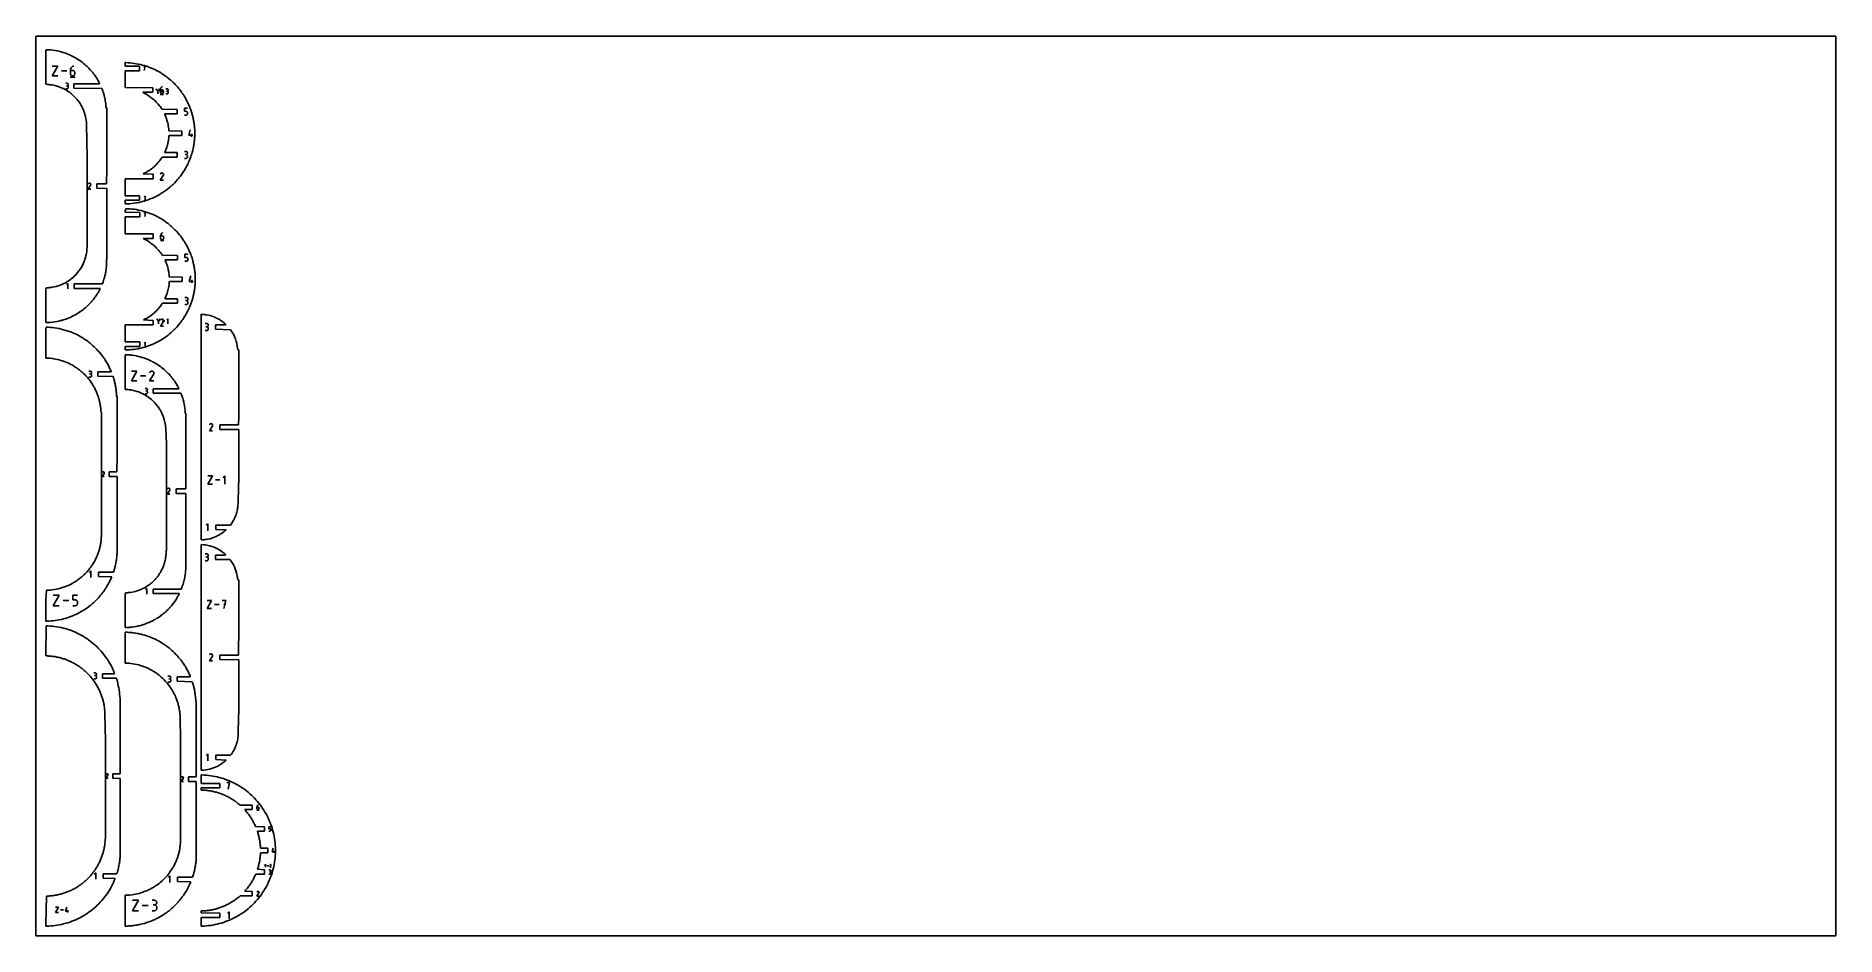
# Model space of a CAD drawing. Extents: x 0 to 1219, y 0 to 609.
import ezdxf

# ---------------------------------------------------------------- set-up
doc = ezdxf.new("R2010")
doc.units = 0

msp = doc.modelspace()

# ---------------------------------------------------------------- linework, layer by layer
at = {"layer": 'annotation', "color": 1}
for p, q in [((11.000138, 582.017109), (14.691417, 588.66508)), ((14.691417, 588.66508), (11.000138, 588.66508)), ((20.820028, 585.341094), (17.185031, 585.341094)), ((23.34508, 586.153986), (23.312391, 585.704636)), ((23.312391, 585.704636), (23.312391, 583.495038)), ((24.788653, 585.704636), (23.312391, 585.704636)), ((23.440489, 586.585723), (23.34508, 586.153986)), ((23.594636, 586.994494), (23.440489, 586.585723)), ((23.803537, 587.374947), (23.594636, 586.994494)), ((24.063207, 587.721728), (23.803537, 587.374947)), ((24.369663, 588.029485), (24.063207, 587.721728)), ((24.718922, 588.292864), (24.369663, 588.029485)), ((25.106999, 588.506513), (24.718922, 588.292864)), ((25.054162, 585.680941), (24.788653, 585.704636)), ((25.303997, 585.612606), (25.054162, 585.680941)), ((25.52991, 588.66508), (25.106999, 588.506513)), ((25.534002, 585.503749), (25.303997, 585.612606)), ((25.52991, 588.66508), (25.52991, 588.66508)), ((25.740023, 585.358493), (25.534002, 585.503749)), ((25.917903, 585.180959), (25.740023, 585.358493)), ((26.063487, 584.975268), (25.917903, 585.180959)), ((73.891268, 588.330586), (72.751278, 588.330586)), ((73.321354, 585.767016), (73.891268, 588.330586)), ((73.891268, 587.188989), (73.321354, 587.188989)), ((14.691417, 582.017109), (11.000138, 582.017109)), ((21.02289, 577.014168), (20.209131, 577.014168)), ((20.209131, 573.353972), (21.02289, 573.353972)), ((21.02289, 575.386648), (20.615436, 575.386648)), ((20.615436, 575.386648), (21.02289, 575.386648)), ((21.169247, 577.001031), (21.02289, 577.014168)), ((21.02289, 575.386648), (21.169247, 575.399788)), ((21.169247, 575.373511), (21.02289, 575.386648)), ((21.02289, 575.386648), (21.02289, 575.386648)), ((21.02289, 573.353972), (21.169247, 573.367101)), ((21.02289, 573.353972), (21.02289, 573.353972)), ((21.306964, 576.963173), (21.169247, 577.001031)), ((21.169247, 575.399788), (21.306964, 575.437668)), ((21.306964, 575.335653), (21.169247, 575.373511)), ((21.169247, 573.367101), (21.306964, 573.40494)), ((21.43375, 576.902922), (21.306964, 576.963173)), ((21.306964, 575.437668), (21.43375, 575.497978)), ((21.43375, 575.275403), (21.306964, 575.335653)), ((21.306964, 573.40494), (21.43375, 573.465166)), ((21.547314, 576.822607), (21.43375, 576.902922)), ((21.43375, 575.497978), (21.547314, 575.57841)), ((21.547314, 575.195087), (21.43375, 575.275403)), ((21.43375, 573.465166), (21.547314, 573.545457)), ((21.645367, 576.724556), (21.547314, 576.822607)), ((21.547314, 575.57841), (21.645367, 575.676654)), ((21.645367, 575.097036), (21.547314, 575.195087)), ((21.547314, 573.545457), (21.645367, 573.643489)), ((21.725618, 576.611097), (21.645367, 576.724556)), ((21.645367, 575.676654), (21.725618, 575.7904)), ((21.725618, 574.983577), (21.645367, 575.097036)), ((21.645367, 573.643489), (21.725618, 573.756941)), ((21.785775, 576.484558), (21.725618, 576.611097)), ((21.725618, 575.7904), (21.785775, 575.917339)), ((21.785775, 574.857038), (21.725618, 574.983577)), ((21.725618, 573.756941), (21.785775, 573.883489)), ((21.82355, 576.347269), (21.785775, 576.484558)), ((21.785775, 575.917339), (21.82355, 576.055161)), ((21.82355, 574.719749), (21.785775, 574.857038)), ((21.785775, 573.883489), (21.82355, 574.02081)), ((21.83665, 576.201557), (21.82355, 576.347269)), ((21.82355, 576.055161), (21.83665, 576.201557)), ((21.83665, 574.574037), (21.82355, 574.719749)), ((21.82355, 574.02081), (21.83665, 574.166583)), ((21.83665, 576.201557), (21.83665, 576.201557)), ((21.83665, 574.166583), (21.83665, 574.574037)), ((21.83665, 574.574037), (21.83665, 574.574037)), ((23.127494, 581.186113), (26.451479, 581.186113)), ((23.312391, 583.495038), (23.312391, 583.495038)), ((23.312391, 583.495038), (23.336226, 583.229472)), ((23.336226, 583.229472), (23.404925, 582.979483)), ((23.404925, 582.979483), (23.514282, 582.749256)), ((23.514282, 582.749256), (23.660089, 582.542973)), ((23.660089, 582.542973), (23.838141, 582.364816)), ((23.838141, 582.364816), (24.04423, 582.218968)), ((24.04423, 582.218968), (24.27415, 582.109613)), ((24.27415, 582.109613), (24.523693, 582.040932)), ((24.523693, 582.040932), (24.788653, 582.017109)), ((24.788653, 582.017109), (25.054162, 582.040932)), ((24.788653, 582.017109), (24.788653, 582.017109)), ((25.054162, 582.040932), (25.303997, 582.109613)), ((25.303997, 582.109613), (25.534002, 582.218968)), ((25.534002, 582.218968), (25.740023, 582.364816)), ((25.740023, 582.364816), (25.917903, 582.542973)), ((25.917903, 582.542973), (26.063487, 582.749256)), ((26.172621, 584.74554), (26.063487, 584.975268)), ((26.063487, 582.749256), (26.172621, 582.979483)), ((26.241148, 584.495897), (26.172621, 584.74554)), ((26.172621, 582.979483), (26.241148, 583.229472)), ((26.264914, 584.230459), (26.241148, 584.495897)), ((26.241148, 583.229472), (26.264914, 583.495038)), ((26.264914, 583.495038), (26.264914, 584.230459)), ((26.264914, 584.230459), (26.264914, 584.230459)), ((82.404913, 571.628002), (81.256293, 573.289063)), ((83.553316, 573.289063), (82.404913, 571.628002)), ((84.182178, 573.017409), (84.158576, 572.692967)), ((84.251066, 573.329134), (84.182178, 573.017409)), ((84.362364, 573.624277), (84.251066, 573.329134)), ((84.513195, 573.898973), (84.362364, 573.624277)), ((84.700683, 574.149358), (84.513195, 573.898973)), ((84.921952, 574.371566), (84.700683, 574.149358)), ((85.174126, 574.561732), (84.921952, 574.371566)), ((85.454327, 574.715992), (85.174126, 574.561732)), ((85.75968, 574.830481), (85.454327, 574.715992)), ((85.75968, 574.830481), (85.75968, 574.830481)), ((88.783542, 573.28496), (88.018875, 573.28496)), ((88.921069, 573.272615), (88.783542, 573.28496)), ((89.050478, 573.237041), (88.921069, 573.272615)), ((89.169615, 573.180425), (89.050478, 573.237041)), ((89.276328, 573.104956), (89.169615, 573.180425)), ((89.368466, 573.01282), (89.276328, 573.104956)), ((89.443875, 572.906205), (89.368466, 573.01282)), ((82.404913, 571.761673), (82.404913, 569.845363)), ((84.025075, 569.430481), (86.425075, 569.430481)), ((84.158576, 572.692967), (84.158576, 571.097583)), ((85.224473, 572.692967), (84.158576, 572.692967)), ((84.158576, 571.097583), (84.158576, 571.097583)), ((84.158576, 571.097583), (84.175785, 570.905837)), ((84.175785, 570.905837), (84.225387, 570.72534)), ((84.225387, 570.72534), (84.304346, 570.55911)), ((84.304346, 570.55911), (84.409622, 570.410168)), ((84.409622, 570.410168), (84.53818, 570.281534)), ((84.53818, 570.281534), (84.686981, 570.176229)), ((84.686981, 570.176229), (84.852989, 570.097271)), ((86.727893, 571.567213), (84.845055, 571.567213)), ((84.852989, 570.097271), (85.033165, 570.047682)), ((85.033165, 570.047682), (85.224473, 570.030481)), ((85.416177, 572.675859), (85.224473, 572.692967)), ((85.224473, 570.030481), (85.416177, 570.047682)), ((85.224473, 570.030481), (85.224473, 570.030481)), ((85.596564, 572.626519), (85.416177, 572.675859)), ((85.416177, 570.047682), (85.596564, 570.097271)), ((85.762634, 572.547922), (85.596564, 572.626519)), ((85.596564, 570.097271), (85.762634, 570.176229)), ((85.911386, 572.443044), (85.762634, 572.547922)), ((85.762634, 570.176229), (85.911386, 570.281534)), ((86.03982, 572.31486), (85.911386, 572.443044)), ((85.911386, 570.281534), (86.03982, 570.410168)), ((86.144935, 572.166345), (86.03982, 572.31486)), ((86.03982, 570.410168), (86.144935, 570.55911)), ((86.223733, 572.000476), (86.144935, 572.166345)), ((86.144935, 570.55911), (86.223733, 570.72534)), ((86.273211, 571.820227), (86.223733, 572.000476)), ((86.223733, 570.72534), (86.273211, 570.905837)), ((86.290371, 571.628575), (86.273211, 571.820227)), ((86.273211, 570.905837), (86.290371, 571.097583)), ((86.290371, 571.097583), (86.290371, 571.628575)), ((86.290371, 571.628575), (86.290371, 571.628575)), ((88.018875, 569.845579), (88.783542, 569.845579)), ((88.783542, 571.755626), (88.400669, 571.755626)), ((88.400669, 571.755626), (88.783542, 571.755626)), ((88.783542, 571.755626), (88.921069, 571.767973)), ((88.921069, 571.743282), (88.783542, 571.755626)), ((88.783542, 571.755626), (88.783542, 571.755626)), ((88.783542, 569.845579), (88.921069, 569.857916)), ((88.783542, 569.845579), (88.783542, 569.845579)), ((88.921069, 571.767973), (89.050478, 571.803568)), ((89.050478, 571.707708), (88.921069, 571.743282)), ((88.921069, 569.857916), (89.050478, 569.893472)), ((89.050478, 571.803568), (89.169615, 571.86024)), ((89.169615, 571.651092), (89.050478, 571.707708)), ((89.050478, 569.893472), (89.169615, 569.950065)), ((89.169615, 571.86024), (89.276328, 571.93582)), ((89.276328, 571.575622), (89.169615, 571.651092)), ((89.169615, 569.950065), (89.276328, 570.025512)), ((89.276328, 571.93582), (89.368466, 572.028136)), ((89.368466, 571.483486), (89.276328, 571.575622)), ((89.276328, 570.025512), (89.368466, 570.11763)), ((89.368466, 572.028136), (89.443875, 572.13502)), ((89.443875, 571.376872), (89.368466, 571.483486)), ((89.368466, 570.11763), (89.443875, 570.224237)), ((89.500403, 572.787301), (89.443875, 572.906205)), ((89.443875, 572.13502), (89.500403, 572.254301)), ((89.500403, 571.257967), (89.443875, 571.376872)), ((89.443875, 570.224237), (89.500403, 570.34315)), ((89.535899, 572.658294), (89.500403, 572.787301)), ((89.500403, 572.254301), (89.535899, 572.383808)), ((89.535899, 571.12896), (89.500403, 571.257967)), ((89.500403, 570.34315), (89.535899, 570.472187)), ((89.548209, 572.521373), (89.535899, 572.658294)), ((89.535899, 572.383808), (89.548209, 572.521373)), ((89.548209, 570.992039), (89.535899, 571.12896)), ((89.535899, 570.472187), (89.548209, 570.609166)), ((89.548209, 572.521373), (89.548209, 572.521373)), ((89.548209, 570.609166), (89.548209, 570.992039)), ((89.548209, 570.992039), (89.548209, 570.992039)), ((100.470558, 558.074647), (100.470558, 560.212162)), ((100.470558, 560.212162), (102.602353, 560.212162)), ((101.536455, 558.074647), (100.470558, 558.074647)), ((100.470558, 555.412162), (101.536455, 555.412162)), ((101.727842, 558.057539), (101.536455, 558.074647)), ((101.536455, 555.412162), (101.727763, 555.429362)), ((101.536455, 555.412162), (101.536455, 555.412162)), ((101.727763, 555.429362), (101.907939, 555.478952)), ((101.908061, 558.008199), (101.727842, 558.057539)), ((101.907939, 555.478952), (102.073947, 555.557909)), ((102.074081, 557.929602), (101.908061, 558.008199)), ((102.073947, 555.557909), (102.222748, 555.663215)), ((102.222872, 557.824724), (102.074081, 557.929602)), ((102.222748, 555.663215), (102.351306, 555.791848)), ((102.351405, 557.69654), (102.222872, 557.824724)), ((102.351306, 555.791848), (102.456583, 555.94079)), ((102.45665, 557.548026), (102.351405, 557.69654)), ((102.456583, 555.94079), (102.535541, 556.10702)), ((102.535576, 557.382156), (102.45665, 557.548026)), ((102.535541, 556.10702), (102.585143, 556.287518)), ((102.585153, 557.201908), (102.535576, 557.382156)), ((102.585143, 556.287518), (102.602353, 556.479263)), ((102.602353, 557.010255), (102.585153, 557.201908)), ((102.602353, 556.479263), (102.602353, 557.010255)), ((102.602353, 557.010255), (102.602353, 557.010255)), ((103.435228, 541.860943), (104.49962, 545.593842)), ((106.100423, 541.860943), (103.435228, 541.860943)), ((105.301526, 540.793842), (105.301526, 542.925637)), ((101.554935, 530.969953), (100.489037, 530.969953)), ((100.489037, 526.175673), (101.554935, 526.175673)), ((101.554935, 528.838159), (101.021233, 528.838159)), ((101.021233, 528.838159), (101.554935, 528.838159)), ((101.746639, 530.952746), (101.554935, 530.969953)), ((101.554935, 528.838159), (101.746639, 528.85537)), ((101.746639, 528.820951), (101.554935, 528.838159)), ((101.554935, 528.838159), (101.554935, 528.838159)), ((101.554935, 526.175673), (101.746639, 526.19287)), ((101.554935, 526.175673), (101.554935, 526.175673)), ((101.927026, 530.903158), (101.746639, 530.952746)), ((101.746639, 528.85537), (101.927026, 528.904987)), ((101.927026, 528.771364), (101.746639, 528.820951)), ((101.746639, 526.19287), (101.927026, 526.242433)), ((102.093095, 530.824239), (101.927026, 530.903158)), ((101.927026, 528.904987), (102.093095, 528.983984)), ((102.093095, 528.692444), (101.927026, 528.771364)), ((101.927026, 526.242433), (102.093095, 526.32132)), ((102.241847, 530.719039), (102.093095, 530.824239)), ((102.093095, 528.983984), (102.241847, 529.089337)), ((102.241847, 528.587244), (102.093095, 528.692444)), ((102.093095, 526.32132), (102.241847, 526.426488)), ((102.370281, 530.590607), (102.241847, 530.719039)), ((102.241847, 529.089337), (102.370281, 529.218021)), ((102.370281, 528.458812), (102.241847, 528.587244)), ((102.241847, 526.426488), (102.370281, 526.554895)), ((102.475397, 530.441994), (102.370281, 530.590607)), ((102.370281, 529.218021), (102.475397, 529.36701)), ((102.475397, 528.310199), (102.370281, 528.458812)), ((102.370281, 526.554895), (102.475397, 526.703498)), ((102.554194, 530.276248), (102.475397, 530.441994)), ((102.475397, 529.36701), (102.554194, 529.53328)), ((102.554194, 528.144453), (102.475397, 528.310199)), ((102.475397, 526.703498), (102.554194, 526.869256)), ((102.603673, 530.096421), (102.554194, 530.276248)), ((102.554194, 529.53328), (102.603673, 529.713805)), ((102.603673, 527.964626), (102.554194, 528.144453)), ((102.554194, 526.869256), (102.603673, 527.049126)), ((102.620832, 529.905561), (102.603673, 530.096421)), ((102.603673, 529.713805), (102.620832, 529.905561)), ((102.620832, 527.773766), (102.603673, 527.964626)), ((102.603673, 527.049126), (102.620832, 527.240065)), ((102.620832, 529.905561), (102.620832, 529.905561)), ((102.620832, 527.240065), (102.620832, 527.773766)), ((102.620832, 527.773766), (102.620832, 527.773766)), ((84.175877, 511.557163), (86.145725, 514.728366)), ((84.31886, 515.823462), (84.178887, 515.554956)), ((84.429939, 515.980974), (84.31886, 515.823462)), ((84.56321, 516.112461), (84.429939, 515.980974)), ((84.714618, 516.216868), (84.56321, 516.112461)), ((84.88011, 516.293143), (84.714618, 516.216868)), ((85.055634, 516.340233), (84.88011, 516.293143)), ((85.237137, 516.357085), (85.055634, 516.340233)), ((85.420564, 516.342647), (85.237137, 516.357085)), ((85.601863, 516.295865), (85.420564, 516.342647)), ((85.776981, 516.215686), (85.601863, 516.295865)), ((85.933605, 516.104468), (85.776981, 516.215686)), ((85.776981, 516.215686), (85.776981, 516.215686)), ((86.06456, 515.971007), (85.933605, 516.104468)), ((86.168681, 515.819393), (86.06456, 515.971007)), ((86.145725, 514.728366), (86.14808, 514.73128)), ((86.145725, 514.728366), (86.145725, 514.728366)), ((86.14808, 514.73128), (86.150339, 514.734219)), ((86.150339, 514.734219), (86.152515, 514.737207)), ((86.152515, 514.737207), (86.154625, 514.74027)), ((86.154625, 514.74027), (86.156682, 514.743431)), ((86.156682, 514.743431), (86.158703, 514.746717)), ((86.158703, 514.746717), (86.160701, 514.750151)), ((86.160701, 514.750151), (86.162691, 514.753759)), ((86.162691, 514.753759), (86.164689, 514.757565)), ((86.164689, 514.757565), (86.246024, 514.932197)), ((86.164689, 514.757565), (86.164689, 514.757565)), ((86.244803, 515.653717), (86.168681, 515.819393)), ((86.291764, 515.478069), (86.244803, 515.653717)), ((86.246024, 514.932197), (86.293538, 515.113219)), ((86.308397, 515.296539), (86.291764, 515.478069)), ((86.293538, 515.113219), (86.308397, 515.296539)), ((35.235258, 505.393378), (36.925546, 508.114525)), ((37.06451, 505.393378), (35.235258, 505.393378)), ((35.357949, 509.054206), (35.237841, 508.823806)), ((35.453264, 509.189364), (35.357949, 509.054206)), ((35.56762, 509.30219), (35.453264, 509.189364)), ((35.697541, 509.391779), (35.56762, 509.30219)), ((35.839547, 509.45723), (35.697541, 509.391779)), ((35.990161, 509.497637), (35.839547, 509.45723)), ((36.145904, 509.512098), (35.990161, 509.497637)), ((36.303299, 509.499708), (36.145904, 509.512098)), ((36.458869, 509.459565), (36.303299, 509.499708)), ((36.609134, 509.390765), (36.458869, 509.459565)), ((36.74353, 509.295331), (36.609134, 509.390765)), ((36.609134, 509.390765), (36.609134, 509.390765)), ((36.8559, 509.180811), (36.74353, 509.295331)), ((36.945244, 509.050714), (36.8559, 509.180811)), ((36.925546, 508.114525), (36.927567, 508.117026)), ((36.925546, 508.114525), (36.925546, 508.114525)), ((36.927567, 508.117026), (36.929505, 508.119547)), ((36.929505, 508.119547), (36.931372, 508.122112)), ((36.931372, 508.122112), (36.933183, 508.12474)), ((36.933183, 508.12474), (36.934948, 508.127453)), ((36.934948, 508.127453), (36.936682, 508.130272)), ((36.936682, 508.130272), (36.938396, 508.133219)), ((36.938396, 508.133219), (36.940104, 508.136314)), ((36.940104, 508.136314), (36.941819, 508.13958)), ((36.941819, 508.13958), (37.011611, 508.289429)), ((36.941819, 508.13958), (36.941819, 508.13958)), ((37.010563, 508.908551), (36.945244, 509.050714)), ((37.050859, 508.757831), (37.010563, 508.908551)), ((37.011611, 508.289429), (37.052382, 508.44476)), ((37.065131, 508.602064), (37.050859, 508.757831)), ((37.052382, 508.44476), (37.065131, 508.602064)), ((73.836337, 500.685856), (73.237439, 500.086788)), ((73.836337, 497.99191), (73.836337, 500.685856)), ((86.307672, 511.557163), (84.175877, 511.557163)), ((74.226681, 489.493318), (73.0533, 489.493318)), ((73.640073, 486.854658), (74.226681, 489.493318)), ((74.226681, 488.318282), (73.640073, 488.318282)), ((85.106447, 475.496753), (84.885178, 475.274545)), ((85.35862, 475.686919), (85.106447, 475.496753)), ((85.638822, 475.841179), (85.35862, 475.686919)), ((85.944174, 475.955668), (85.638822, 475.841179)), ((85.944174, 475.955668), (85.944174, 475.955668)), ((84.20957, 470.555668), (86.60957, 470.555668)), ((84.366673, 474.142596), (84.343071, 473.818154)), ((84.343071, 473.818154), (84.343071, 472.22277)), ((85.408968, 473.818154), (84.343071, 473.818154)), ((84.343071, 472.22277), (84.343071, 472.22277)), ((84.343071, 472.22277), (84.36028, 472.031024)), ((84.36028, 472.031024), (84.409882, 471.850527)), ((84.435561, 474.454321), (84.366673, 474.142596)), ((84.409882, 471.850527), (84.48884, 471.684297)), ((84.546858, 474.749464), (84.435561, 474.454321)), ((84.48884, 471.684297), (84.594117, 471.535355)), ((84.69769, 475.02416), (84.546858, 474.749464)), ((84.594117, 471.535355), (84.722675, 471.406721)), ((84.885178, 475.274545), (84.69769, 475.02416)), ((84.722675, 471.406721), (84.871476, 471.301416)), ((84.871476, 471.301416), (85.037484, 471.222458)), ((85.037484, 471.222458), (85.21766, 471.172869)), ((85.21766, 471.172869), (85.408968, 471.155668)), ((85.600672, 473.801046), (85.408968, 473.818154)), ((85.408968, 471.155668), (85.600672, 471.172869)), ((85.408968, 471.155668), (85.408968, 471.155668)), ((85.781059, 473.751706), (85.600672, 473.801046)), ((85.600672, 471.172869), (85.781059, 471.222458)), ((85.947129, 473.673109), (85.781059, 473.751706)), ((85.781059, 471.222458), (85.947129, 471.301416)), ((86.095881, 473.568231), (85.947129, 473.673109)), ((85.947129, 471.301416), (86.095881, 471.406721)), ((86.224315, 473.440047), (86.095881, 473.568231)), ((86.095881, 471.406721), (86.224315, 471.535355)), ((86.32943, 473.291532), (86.224315, 473.440047)), ((86.224315, 471.535355), (86.32943, 471.684297)), ((86.408227, 473.125663), (86.32943, 473.291532)), ((86.32943, 471.684297), (86.408227, 471.850527)), ((86.457706, 472.945414), (86.408227, 473.125663)), ((86.408227, 471.850527), (86.457706, 472.031024)), ((86.474865, 472.753762), (86.457706, 472.945414)), ((86.457706, 472.031024), (86.474865, 472.22277)), ((86.474865, 472.22277), (86.474865, 472.753762)), ((86.474865, 472.753762), (86.474865, 472.753762)), ((100.785031, 459.199834), (100.785031, 461.337348)), ((100.785031, 461.337348), (102.916826, 461.337348)), ((101.850929, 459.199834), (100.785031, 459.199834)), ((100.785031, 456.537348), (101.850929, 456.537348)), ((102.042316, 459.182726), (101.850929, 459.199834)), ((101.850929, 456.537348), (102.042237, 456.554549)), ((101.850929, 456.537348), (101.850929, 456.537348)), ((102.042237, 456.554549), (102.222413, 456.604139)), ((102.222534, 459.133386), (102.042316, 459.182726)), ((102.222413, 456.604139), (102.388421, 456.683096)), ((102.388554, 459.054789), (102.222534, 459.133386)), ((102.388421, 456.683096), (102.537222, 456.788402)), ((102.537346, 458.949911), (102.388554, 459.054789)), ((102.537222, 456.788402), (102.66578, 456.917035)), ((102.665879, 458.821727), (102.537346, 458.949911)), ((102.66578, 456.917035), (102.771056, 457.065977)), ((102.771123, 458.673213), (102.665879, 458.821727)), ((102.771056, 457.065977), (102.850015, 457.232207)), ((102.850049, 458.507343), (102.771123, 458.673213)), ((102.850015, 457.232207), (102.899617, 457.412704)), ((102.899627, 458.327095), (102.850049, 458.507343)), ((102.899617, 457.412704), (102.916826, 457.60445)), ((102.916826, 458.135442), (102.899627, 458.327095)), ((102.916826, 457.60445), (102.916826, 458.135442)), ((102.916826, 458.135442), (102.916826, 458.135442)), ((21.451787, 441.623334), (20.605281, 440.776589)), ((21.451787, 437.815609), (21.451787, 441.623334)), ((103.726801, 442.98613), (104.791193, 446.719029)), ((106.391996, 442.98613), (103.726801, 442.98613)), ((105.5931, 441.919029), (105.5931, 444.050824)), ((101.823079, 432.09514), (100.757181, 432.09514)), ((100.757181, 427.30086), (101.823079, 427.30086)), ((101.823079, 429.963345), (101.289377, 429.963345)), ((101.289377, 429.963345), (101.823079, 429.963345)), ((102.014783, 432.077933), (101.823079, 432.09514)), ((101.823079, 429.963345), (102.014783, 429.980557)), ((102.014783, 429.946138), (101.823079, 429.963345)), ((101.823079, 429.963345), (101.823079, 429.963345)), ((101.823079, 427.30086), (102.014783, 427.318057)), ((101.823079, 427.30086), (101.823079, 427.30086)), ((102.19517, 432.028345), (102.014783, 432.077933)), ((102.014783, 429.980557), (102.19517, 430.030173)), ((102.19517, 429.89655), (102.014783, 429.946138)), ((102.014783, 427.318057), (102.19517, 427.36762)), ((102.361239, 431.949426), (102.19517, 432.028345)), ((102.19517, 430.030173), (102.361239, 430.109171)), ((102.361239, 429.817631), (102.19517, 429.89655)), ((102.19517, 427.36762), (102.361239, 427.446507)), ((102.509991, 431.844226), (102.361239, 431.949426)), ((102.361239, 430.109171), (102.509991, 430.214524)), ((102.509991, 429.712431), (102.361239, 429.817631)), ((102.361239, 427.446507), (102.509991, 427.551675)), ((102.638425, 431.715794), (102.509991, 431.844226)), ((102.509991, 430.214524), (102.638425, 430.343208)), ((102.638425, 429.583999), (102.509991, 429.712431)), ((102.509991, 427.551675), (102.638425, 427.680082)), ((102.743541, 431.567181), (102.638425, 431.715794)), ((102.638425, 430.343208), (102.743541, 430.492197)), ((102.743541, 429.435386), (102.638425, 429.583999)), ((102.638425, 427.680082), (102.743541, 427.828685)), ((102.822338, 431.401435), (102.743541, 431.567181)), ((102.743541, 430.492197), (102.822338, 430.658467)), ((102.822338, 429.26964), (102.743541, 429.435386)), ((102.743541, 427.828685), (102.822338, 427.994443)), ((102.871816, 431.221608), (102.822338, 431.401435)), ((102.822338, 430.658467), (102.871816, 430.838992)), ((102.871816, 429.089813), (102.822338, 429.26964)), ((102.822338, 427.994443), (102.871816, 428.174313)), ((102.888976, 431.030748), (102.871816, 431.221608)), ((102.871816, 430.838992), (102.888976, 431.030748)), ((102.888976, 428.898953), (102.871816, 429.089813)), ((102.871816, 428.174313), (102.888976, 428.365252)), ((102.888976, 431.030748), (102.888976, 431.030748)), ((102.888976, 428.365252), (102.888976, 428.898953)), ((102.888976, 428.898953), (102.888976, 428.898953)), ((82.949902, 416.018232), (81.801306, 417.679259)), ((84.098282, 417.679259), (82.949902, 416.018232)), ((82.949902, 416.151901), (82.949902, 414.23563)), ((84.317352, 412.68235), (86.2872, 415.853553)), ((84.460334, 416.948649), (84.320362, 416.680143)), ((84.571414, 417.106161), (84.460334, 416.948649)), ((84.704684, 417.237647), (84.571414, 417.106161)), ((84.856092, 417.342055), (84.704684, 417.237647)), ((85.021585, 417.41833), (84.856092, 417.342055)), ((85.197109, 417.46542), (85.021585, 417.41833)), ((85.378611, 417.482272), (85.197109, 417.46542)), ((85.562038, 417.467834), (85.378611, 417.482272)), ((87.272793, 415.957445), (85.389994, 415.957445)), ((85.743338, 417.421052), (85.562038, 417.467834)), ((85.918455, 417.340873), (85.743338, 417.421052)), ((86.075079, 417.229655), (85.918455, 417.340873)), ((85.918455, 417.340873), (85.918455, 417.340873)), ((86.206034, 417.096194), (86.075079, 417.229655)), ((86.310155, 416.94458), (86.206034, 417.096194)), ((86.2872, 415.853553), (86.289555, 415.856467)), ((86.2872, 415.853553), (86.2872, 415.853553)), ((86.289555, 415.856467), (86.291813, 415.859406)), ((86.291813, 415.859406), (86.293989, 415.862394)), ((86.293989, 415.862394), (86.296099, 415.865457)), ((86.296099, 415.865457), (86.298157, 415.868618)), ((86.298157, 415.868618), (86.300177, 415.871904)), ((86.300177, 415.871904), (86.302175, 415.875338)), ((86.302175, 415.875338), (86.304166, 415.878946)), ((86.304166, 415.878946), (86.306164, 415.882752)), ((86.306164, 415.882752), (86.387498, 416.057384)), ((86.306164, 415.882752), (86.306164, 415.882752)), ((86.386278, 416.778904), (86.310155, 416.94458)), ((86.433238, 416.603256), (86.386278, 416.778904)), ((86.387498, 416.057384), (86.435013, 416.238406)), ((86.449871, 416.421726), (86.433238, 416.603256)), ((86.435013, 416.238406), (86.449871, 416.421726)), ((89.329372, 417.679151), (88.563857, 416.91342)), ((89.329372, 414.235738), (89.329372, 417.679151)), ((86.449146, 412.68235), (84.317352, 412.68235)), ((115.630365, 414.446542), (114.564467, 414.446542)), ((114.564467, 409.652261), (115.630365, 409.652261)), ((115.630365, 412.314747), (115.096664, 412.314747)), ((115.096664, 412.314747), (115.630365, 412.314747)), ((115.822069, 414.429335), (115.630365, 414.446542)), ((115.630365, 412.314747), (115.822069, 412.331958)), ((115.822069, 412.29754), (115.630365, 412.314747)), ((115.630365, 412.314747), (115.630365, 412.314747)), ((115.630365, 409.652261), (115.822069, 409.669458)), ((115.630365, 409.652261), (115.630365, 409.652261)), ((116.002456, 414.379747), (115.822069, 414.429335)), ((115.822069, 412.331958), (116.002456, 412.381575)), ((116.002456, 412.247952), (115.822069, 412.29754)), ((115.822069, 409.669458), (116.002456, 409.719021)), ((116.168525, 414.300828), (116.002456, 414.379747)), ((116.002456, 412.381575), (116.168525, 412.460572)), ((116.168525, 412.169033), (116.002456, 412.247952)), ((116.002456, 409.719021), (116.168525, 409.797908)), ((116.317277, 414.195627), (116.168525, 414.300828)), ((116.168525, 412.460572), (116.317277, 412.565926)), ((116.317277, 412.063833), (116.168525, 412.169033)), ((116.168525, 409.797908), (116.317277, 409.903076)), ((116.445711, 414.067196), (116.317277, 414.195627)), ((116.317277, 412.565926), (116.445711, 412.694609)), ((116.445711, 411.935401), (116.317277, 412.063833)), ((116.317277, 409.903076), (116.445711, 410.031483)), ((116.550827, 413.918582), (116.445711, 414.067196)), ((116.445711, 412.694609), (116.550827, 412.843598)), ((116.550827, 411.786787), (116.445711, 411.935401)), ((116.445711, 410.031483), (116.550827, 410.180087)), ((116.629624, 413.752837), (116.550827, 413.918582)), ((116.550827, 412.843598), (116.629624, 413.009868)), ((116.629624, 411.621042), (116.550827, 411.786787)), ((116.550827, 410.180087), (116.629624, 410.345845)), ((116.679103, 413.573009), (116.629624, 413.752837)), ((116.629624, 413.009868), (116.679103, 413.190394)), ((116.679103, 411.441214), (116.629624, 411.621042)), ((116.629624, 410.345845), (116.679103, 410.525714)), ((116.696262, 413.382149), (116.679103, 413.573009)), ((116.679103, 413.190394), (116.696262, 413.382149)), ((116.696262, 411.250355), (116.679103, 411.441214)), ((116.679103, 410.525714), (116.696262, 410.716653)), ((116.696262, 413.382149), (116.696262, 413.382149)), ((116.696262, 410.716653), (116.696262, 411.250355)), ((116.696262, 411.250355), (116.696262, 411.250355)), ((73.95133, 401.816927), (73.349815, 401.215242)), ((73.95133, 399.111212), (73.95133, 401.816927)), ((36.677426, 382.320489), (35.746883, 382.320489)), ((35.746883, 378.135016), (36.677426, 378.135016)), ((36.677426, 380.459403), (36.211498, 380.459403)), ((36.211498, 380.459403), (36.677426, 380.459403)), ((36.844787, 382.305467), (36.677426, 382.320489)), ((36.677426, 380.459403), (36.844787, 380.474428)), ((36.844787, 380.444381), (36.677426, 380.459403)), ((36.677426, 380.459403), (36.677426, 380.459403)), ((36.677426, 378.135016), (36.844787, 378.150029)), ((36.677426, 378.135016), (36.677426, 378.135016)), ((37.002267, 382.262176), (36.844787, 382.305467)), ((36.844787, 380.474428), (37.002267, 380.517745)), ((37.002267, 380.40109), (36.844787, 380.444381)), ((36.844787, 378.150029), (37.002267, 378.193298)), ((37.147248, 382.193279), (37.002267, 382.262176)), ((37.002267, 380.517745), (37.147248, 380.58671)), ((37.147248, 380.332192), (37.002267, 380.40109)), ((37.002267, 378.193298), (37.147248, 378.262168)), ((37.277111, 382.101437), (37.147248, 382.193279)), ((37.147248, 380.58671), (37.277111, 380.678685)), ((37.277111, 380.240351), (37.147248, 380.332192)), ((37.147248, 378.262168), (37.277111, 378.353981)), ((37.389235, 381.989315), (37.277111, 382.101437)), ((37.277111, 380.678685), (37.389235, 380.791028)), ((37.389235, 380.128228), (37.277111, 380.240351)), ((37.277111, 378.353981), (37.389235, 378.466082)), ((37.481003, 381.859573), (37.389235, 381.989315)), ((37.389235, 380.791028), (37.481003, 380.921097)), ((37.481003, 379.998487), (37.389235, 380.128228)), ((37.389235, 378.466082), (37.481003, 378.595815)), ((37.549794, 381.714875), (37.481003, 381.859573)), ((37.481003, 380.921097), (37.549794, 381.066253)), ((37.549794, 379.853789), (37.481003, 379.998487)), ((37.481003, 378.595815), (37.549794, 378.740524)), ((37.592989, 381.557883), (37.549794, 381.714875)), ((37.549794, 381.066253), (37.592989, 381.223854)), ((37.592989, 379.696797), (37.549794, 379.853789)), ((37.549794, 378.740524), (37.592989, 378.897553)), ((37.60797, 381.39126), (37.592989, 381.557883)), ((37.592989, 381.223854), (37.60797, 381.39126)), ((37.60797, 379.530174), (37.592989, 379.696797)), ((37.592989, 378.897553), (37.60797, 379.064245)), ((37.60797, 381.39126), (37.60797, 381.39126)), ((37.60797, 379.064245), (37.60797, 379.530174)), ((37.60797, 379.530174), (37.60797, 379.530174)), ((64.621846, 375.618247), (68.312757, 382.265554)), ((68.312757, 382.265554), (64.621846, 382.265554)), ((74.440755, 378.9419), (70.806122, 378.9419)), ((76.933372, 375.618193), (79.661327, 380.009851)), ((77.131382, 381.5264), (76.93754, 381.154558)), ((77.285211, 381.744532), (77.131382, 381.5264)), ((77.469771, 381.926622), (77.285211, 381.744532)), ((77.67945, 382.07121), (77.469771, 381.926622)), ((77.908633, 382.17684), (77.67945, 382.07121)), ((78.151709, 382.242053), (77.908633, 382.17684)), ((78.403063, 382.265392), (78.151709, 382.242053)), ((78.657083, 382.245396), (78.403063, 382.265392)), ((78.908156, 382.18061), (78.657083, 382.245396)), ((79.150669, 382.069574), (78.908156, 382.18061)), ((79.367571, 381.915553), (79.150669, 382.069574)), ((79.150669, 382.069574), (79.150669, 382.069574)), ((79.548924, 381.730728), (79.367571, 381.915553)), ((79.693117, 381.520765), (79.548924, 381.730728)), ((79.661327, 380.009851), (79.664588, 380.013886)), ((79.661327, 380.009851), (79.661327, 380.009851)), ((79.664588, 380.013886), (79.667716, 380.017956)), ((79.667716, 380.017956), (79.67073, 380.022094)), ((79.67073, 380.022094), (79.673651, 380.026335)), ((79.673651, 380.026335), (79.676501, 380.030714)), ((79.676501, 380.030714), (79.679299, 380.035264)), ((79.679299, 380.035264), (79.682066, 380.04002)), ((79.682066, 380.04002), (79.684822, 380.045016)), ((79.684822, 380.045016), (79.68759, 380.050287)), ((79.68759, 380.050287), (79.800226, 380.292127)), ((79.68759, 380.050287), (79.68759, 380.050287)), ((79.798536, 381.291328), (79.693117, 381.520765)), ((79.863569, 381.048081), (79.798536, 381.291328)), ((79.800226, 380.292127), (79.866027, 380.542816)), ((79.886603, 380.796688), (79.863569, 381.048081)), ((79.866027, 380.542816), (79.886603, 380.796688)), ((68.312757, 375.618247), (64.621846, 375.618247)), ((74.687032, 370.572136), (73.877859, 370.572136)), ((73.877859, 366.932568), (74.687032, 366.932568)), ((74.687032, 368.953788), (74.281874, 368.953788)), ((74.281874, 368.953788), (74.687032, 368.953788)), ((74.832564, 370.559073), (74.687032, 370.572136)), ((74.687032, 368.953788), (74.832564, 368.966854)), ((74.832564, 368.940726), (74.687032, 368.953788)), ((74.687032, 368.953788), (74.687032, 368.953788)), ((74.687032, 366.932568), (74.832564, 366.945623)), ((74.687032, 366.932568), (74.687032, 366.932568)), ((74.969505, 370.521428), (74.832564, 370.559073)), ((74.832564, 368.966854), (74.969505, 369.004521)), ((74.969505, 368.903081), (74.832564, 368.940726)), ((74.832564, 366.945623), (74.969505, 366.983249)), ((75.095576, 370.461517), (74.969505, 370.521428)), ((74.969505, 369.004521), (75.095576, 369.064491)), ((75.095576, 368.84317), (74.969505, 368.903081)), ((74.969505, 366.983249), (75.095576, 367.043135)), ((75.208501, 370.381655), (75.095576, 370.461517)), ((75.095576, 369.064491), (75.208501, 369.14447)), ((75.208501, 368.763307), (75.095576, 368.84317)), ((75.095576, 367.043135), (75.208501, 367.122974)), ((75.306001, 370.284156), (75.208501, 370.381655)), ((75.208501, 369.14447), (75.306001, 369.24216)), ((75.306001, 368.665808), (75.208501, 368.763307)), ((75.208501, 367.122974), (75.306001, 367.220453)), ((75.385799, 370.171336), (75.306001, 370.284156)), ((75.306001, 369.24216), (75.385799, 369.355265)), ((75.385799, 368.552989), (75.306001, 368.665808)), ((75.306001, 367.220453), (75.385799, 367.333266)), ((75.445618, 370.045511), (75.385799, 370.171336)), ((75.385799, 369.355265), (75.445618, 369.481488)), ((75.445618, 368.427163), (75.385799, 368.552989)), ((75.385799, 367.333266), (75.445618, 367.4591)), ((75.48318, 369.908995), (75.445618, 370.045511)), ((75.445618, 369.481488), (75.48318, 369.618534)), ((75.48318, 368.290648), (75.445618, 368.427163)), ((75.445618, 367.4591), (75.48318, 367.595648)), ((75.496206, 369.764105), (75.48318, 369.908995)), ((75.48318, 369.618534), (75.496206, 369.764105)), ((75.496206, 368.145757), (75.48318, 368.290648)), ((75.48318, 367.595648), (75.496206, 367.740599)), ((75.496206, 369.764105), (75.496206, 369.764105)), ((75.496206, 367.740599), (75.496206, 368.145757)), ((75.496206, 368.145757), (75.496206, 368.145757)), ((79.8856, 375.618193), (76.933372, 375.618193)), ((117.486667, 341.918738), (119.456515, 345.089941)), ((119.618461, 341.918738), (117.486667, 341.918738)), ((117.629649, 346.185037), (117.489677, 345.916531)), ((117.740729, 346.342549), (117.629649, 346.185037)), ((117.873999, 346.474035), (117.740729, 346.342549)), ((118.025407, 346.578442), (117.873999, 346.474035)), ((118.1909, 346.654718), (118.025407, 346.578442)), ((118.366424, 346.701808), (118.1909, 346.654718)), ((118.547926, 346.71866), (118.366424, 346.701808)), ((118.731354, 346.704222), (118.547926, 346.71866)), ((118.912653, 346.65744), (118.731354, 346.704222)), ((119.08777, 346.577261), (118.912653, 346.65744)), ((119.244394, 346.466043), (119.08777, 346.577261)), ((119.08777, 346.577261), (119.08777, 346.577261)), ((119.375349, 346.332581), (119.244394, 346.466043)), ((119.47947, 346.180968), (119.375349, 346.332581)), ((119.456515, 345.089941), (119.45887, 345.092855)), ((119.456515, 345.089941), (119.456515, 345.089941)), ((119.45887, 345.092855), (119.461128, 345.095794)), ((119.461128, 345.095794), (119.463305, 345.098782)), ((119.463305, 345.098782), (119.465414, 345.101845)), ((119.465414, 345.101845), (119.467472, 345.105006)), ((119.467472, 345.105006), (119.469492, 345.108292)), ((119.469492, 345.108292), (119.47149, 345.111726)), ((119.47149, 345.111726), (119.473481, 345.115334)), ((119.473481, 345.115334), (119.475479, 345.11914)), ((119.475479, 345.11914), (119.556814, 345.293772)), ((119.475479, 345.11914), (119.475479, 345.11914)), ((119.555593, 346.015292), (119.47947, 346.180968)), ((119.602553, 345.839644), (119.555593, 346.015292)), ((119.556814, 345.293772), (119.604328, 345.474793)), ((119.619186, 345.658114), (119.602553, 345.839644)), ((119.604328, 345.474793), (119.619186, 345.658114)), ((44.711527, 310.832832), (46.077227, 313.031434)), ((46.189505, 310.832832), (44.711527, 310.832832)), ((44.810657, 313.790666), (44.713614, 313.60451)), ((44.887669, 313.89987), (44.810657, 313.790666)), ((44.980066, 313.99103), (44.887669, 313.89987)), ((45.085037, 314.063415), (44.980066, 313.99103)), ((45.199774, 314.116297), (45.085037, 314.063415)), ((45.321465, 314.148945), (45.199774, 314.116297)), ((45.447301, 314.160629), (45.321465, 314.148945)), ((45.574471, 314.150618), (45.447301, 314.160629)), ((45.700167, 314.118184), (45.574471, 314.150618)), ((45.821576, 314.062596), (45.700167, 314.118184)), ((45.930164, 313.985488), (45.821576, 314.062596)), ((45.821576, 314.062596), (45.821576, 314.062596)), ((46.020955, 313.892959), (45.930164, 313.985488)), ((46.093142, 313.787845), (46.020955, 313.892959)), ((46.077227, 313.031434), (46.07886, 313.033454)), ((46.077227, 313.031434), (46.077227, 313.031434)), ((46.07886, 313.033454), (46.080426, 313.035491)), ((46.080426, 313.035491), (46.081935, 313.037563)), ((46.081935, 313.037563), (46.083397, 313.039687)), ((46.083397, 313.039687), (46.084824, 313.041879)), ((46.084824, 313.041879), (46.086225, 313.044156)), ((46.086225, 313.044156), (46.08761, 313.046537)), ((46.08761, 313.046537), (46.08899, 313.049039)), ((46.08899, 313.049039), (46.090375, 313.051677)), ((46.090375, 313.051677), (46.146765, 313.17275)), ((46.090375, 313.051677), (46.090375, 313.051677)), ((46.145919, 313.672982), (46.093142, 313.787845)), ((46.178476, 313.551204), (46.145919, 313.672982)), ((46.146765, 313.17275), (46.179706, 313.298253)), ((46.190008, 313.42535), (46.178476, 313.551204)), ((46.179706, 313.298253), (46.190008, 313.42535)), ((116.469, 305.839431), (119.520687, 311.3355)), ((119.520687, 311.3355), (116.469, 311.3355)), ((119.520687, 305.839431), (116.469, 305.839431)), ((124.587386, 308.587465), (121.58223, 308.587465)), ((127.869914, 311.3355), (126.648068, 310.113309)), ((127.869914, 305.839431), (127.869914, 311.3355)), ((88.85076, 298.96075), (90.541785, 301.683084)), ((90.680809, 298.96075), (88.85076, 298.96075)), ((88.973504, 302.623174), (88.853344, 302.392674)), ((89.06886, 302.758391), (88.973504, 302.623174)), ((89.183267, 302.871266), (89.06886, 302.758391)), ((89.313244, 302.960895), (89.183267, 302.871266)), ((89.455312, 303.026374), (89.313244, 302.960895)), ((89.605991, 303.066799), (89.455312, 303.026374)), ((89.761803, 303.081266), (89.605991, 303.066799)), ((89.919267, 303.068871), (89.761803, 303.081266)), ((90.074904, 303.028711), (89.919267, 303.068871)), ((90.225234, 302.959881), (90.074904, 303.028711)), ((90.359689, 302.864405), (90.225234, 302.959881)), ((90.225234, 302.959881), (90.225234, 302.959881)), ((90.472108, 302.749835), (90.359689, 302.864405)), ((90.561491, 302.619681), (90.472108, 302.749835)), ((90.541785, 301.683084), (90.543806, 301.685586)), ((90.541785, 301.683084), (90.541785, 301.683084)), ((90.543806, 301.685586), (90.545745, 301.688108)), ((90.545745, 301.688108), (90.547613, 301.690674)), ((90.547613, 301.690674), (90.549424, 301.693303)), ((90.549424, 301.693303), (90.551191, 301.696017)), ((90.551191, 301.696017), (90.552925, 301.698837)), ((90.552925, 301.698837), (90.55464, 301.701786)), ((90.55464, 301.701786), (90.556349, 301.704883)), ((90.556349, 301.704883), (90.558065, 301.70815)), ((90.558065, 301.70815), (90.627887, 301.858064)), ((90.558065, 301.70815), (90.558065, 301.70815)), ((90.626839, 302.477456), (90.561491, 302.619681)), ((90.667152, 302.32667), (90.626839, 302.477456)), ((90.627887, 301.858064), (90.668676, 302.013462)), ((90.681431, 302.170835), (90.667152, 302.32667)), ((90.668676, 302.013462), (90.681431, 302.170835)), ((116.26304, 278.985444), (115.195938, 277.918041)), ((116.26304, 274.185444), (116.26304, 278.985444)), ((115.577868, 258.696788), (114.51197, 258.696788)), ((115.577868, 256.564993), (115.044167, 256.564993)), ((115.044167, 256.564993), (115.577868, 256.564993)), ((115.769572, 258.679581), (115.577868, 258.696788)), ((115.577868, 256.564993), (115.769572, 256.582204)), ((115.769572, 256.547786), (115.577868, 256.564993)), ((115.577868, 256.564993), (115.577868, 256.564993)), ((115.949959, 258.629993), (115.769572, 258.679581)), ((115.769572, 256.582204), (115.949959, 256.631821)), ((115.949959, 256.498198), (115.769572, 256.547786)), ((116.116029, 258.551074), (115.949959, 258.629993)), ((115.949959, 256.631821), (116.116029, 256.710818)), ((116.116029, 256.419279), (115.949959, 256.498198)), ((116.26478, 258.445873), (116.116029, 258.551074)), ((116.116029, 256.710818), (116.26478, 256.816171)), ((116.26478, 256.314078), (116.116029, 256.419279)), ((116.393214, 258.317441), (116.26478, 258.445873)), ((116.26478, 256.816171), (116.393214, 256.944855)), ((116.393214, 256.185647), (116.26478, 256.314078)), ((116.49833, 258.168828), (116.393214, 258.317441)), ((116.393214, 256.944855), (116.49833, 257.093844)), ((116.49833, 256.037033), (116.393214, 256.185647)), ((116.577127, 258.003083), (116.49833, 258.168828)), ((116.49833, 257.093844), (116.577127, 257.260114)), ((116.577127, 255.871288), (116.49833, 256.037033)), ((116.626606, 257.823255), (116.577127, 258.003083)), ((116.577127, 257.260114), (116.626606, 257.440639)), ((116.643765, 257.632395), (116.626606, 257.823255)), ((116.626606, 257.440639), (116.643765, 257.632395)), ((116.643765, 257.632395), (116.643765, 257.632395)), ((37.089706, 247.020292), (36.086256, 246.01656)), ((37.089706, 242.50661), (37.089706, 247.020292)), ((114.51197, 253.902507), (115.577868, 253.902507)), ((115.577868, 253.902507), (115.769572, 253.919704)), ((115.577868, 253.902507), (115.577868, 253.902507)), ((115.769572, 253.919704), (115.949959, 253.969267)), ((115.949959, 253.969267), (116.116029, 254.048154)), ((116.116029, 254.048154), (116.26478, 254.153322)), ((116.26478, 254.153322), (116.393214, 254.281729)), ((116.393214, 254.281729), (116.49833, 254.430333)), ((116.49833, 254.430333), (116.577127, 254.596091)), ((116.626606, 255.69146), (116.577127, 255.871288)), ((116.577127, 254.596091), (116.626606, 254.77596)), ((116.643765, 255.5006), (116.626606, 255.69146)), ((116.626606, 254.77596), (116.643765, 254.966899)), ((116.643765, 254.966899), (116.643765, 255.5006)), ((116.643765, 255.5006), (116.643765, 255.5006)), ((75.008199, 235.208677), (74.154102, 234.354339)), ((75.008199, 231.366806), (75.008199, 235.208677)), ((11.717873, 223.437158), (15.693977, 230.598098)), ((15.693977, 230.598098), (11.717873, 230.598098)), ((15.693977, 223.437158), (11.717873, 223.437158)), ((22.295484, 227.017628), (18.380004, 227.017628)), ((24.980163, 227.409221), (24.980163, 230.598098)), ((24.980163, 230.598098), (28.160508, 230.598098)), ((26.570335, 227.409221), (24.980163, 227.409221)), ((24.980163, 223.437158), (26.570335, 223.437158)), ((26.855858, 227.383698), (26.570335, 227.409221)), ((26.570335, 223.437158), (26.85574, 223.462819)), ((26.570335, 223.437158), (26.570335, 223.437158)), ((26.85574, 223.462819), (27.124539, 223.536799)), ((27.12472, 227.31009), (26.855858, 227.383698)), ((27.124539, 223.536799), (27.372199, 223.654593)), ((27.372399, 227.192834), (27.12472, 227.31009)), ((27.372199, 223.654593), (27.59419, 223.811695)), ((27.594375, 227.03637), (27.372399, 227.192834)), ((27.59419, 223.811695), (27.785981, 224.003598)), ((27.786129, 226.845137), (27.594375, 227.03637)), ((27.785981, 224.003598), (27.943039, 224.225799)), ((27.943139, 226.623574), (27.786129, 226.845137)), ((27.943039, 224.225799), (28.060834, 224.473791)), ((28.060886, 226.376119), (27.943139, 226.623574)), ((28.060834, 224.473791), (28.134834, 224.743069)), ((28.134849, 226.107213), (28.060886, 226.376119)), ((28.134834, 224.743069), (28.160508, 225.029127)), ((28.160508, 225.821294), (28.134849, 226.107213)), ((28.160508, 225.029127), (28.160508, 225.821294)), ((28.160508, 225.821294), (28.160508, 225.821294)), ((115.855427, 221.562189), (118.907982, 227.059822)), ((118.907982, 227.059822), (115.855427, 227.059822)), ((118.907982, 221.562189), (115.855427, 221.562189)), ((123.976124, 224.311005), (120.970112, 224.311005)), ((128.48178, 227.059822), (126.037047, 227.059822)), ((127.259586, 221.562189), (128.48178, 227.059822)), ((128.48178, 224.611641), (127.259586, 224.611641)), ((117.486667, 186.168984), (119.456515, 189.340187)), ((119.618461, 186.168984), (117.486667, 186.168984)), ((117.629649, 190.435283), (117.489677, 190.166777)), ((117.740729, 190.592795), (117.629649, 190.435283)), ((117.873999, 190.724281), (117.740729, 190.592795)), ((118.025407, 190.828688), (117.873999, 190.724281)), ((118.1909, 190.904963), (118.025407, 190.828688)), ((118.366424, 190.952054), (118.1909, 190.904963)), ((118.547926, 190.968906), (118.366424, 190.952054)), ((118.731354, 190.954468), (118.547926, 190.968906)), ((118.912653, 190.907685), (118.731354, 190.954468)), ((119.08777, 190.827507), (118.912653, 190.907685)), ((119.244394, 190.716288), (119.08777, 190.827507)), ((119.08777, 190.827507), (119.08777, 190.827507)), ((119.375349, 190.582827), (119.244394, 190.716288)), ((119.47947, 190.431213), (119.375349, 190.582827)), ((119.456515, 189.340187), (119.45887, 189.343101)), ((119.456515, 189.340187), (119.456515, 189.340187)), ((119.45887, 189.343101), (119.461128, 189.34604)), ((119.461128, 189.34604), (119.463305, 189.349028)), ((119.463305, 189.349028), (119.465414, 189.35209)), ((119.465414, 189.35209), (119.467472, 189.355252)), ((119.467472, 189.355252), (119.469492, 189.358538)), ((119.469492, 189.358538), (119.47149, 189.361972)), ((119.47149, 189.361972), (119.473481, 189.36558)), ((119.473481, 189.36558), (119.475479, 189.369385)), ((119.475479, 189.369385), (119.556814, 189.544018)), ((119.475479, 189.369385), (119.475479, 189.369385)), ((119.555593, 190.265537), (119.47947, 190.431213)), ((119.602553, 190.08989), (119.555593, 190.265537)), ((119.556814, 189.544018), (119.604328, 189.725039)), ((119.619186, 189.90836), (119.602553, 190.08989)), ((119.604328, 189.725039), (119.619186, 189.90836)), ((40.058286, 178.031054), (39.154297, 178.031054)), ((39.154297, 173.965017), (40.058286, 173.965017)), ((40.058286, 176.223075), (39.605653, 176.223075)), ((39.605653, 176.223075), (40.058286, 176.223075)), ((40.22087, 178.01646), (40.058286, 178.031054)), ((40.058286, 176.223075), (40.22087, 176.237672)), ((40.22087, 176.208482), (40.058286, 176.223075)), ((40.058286, 176.223075), (40.058286, 176.223075)), ((40.058286, 173.965017), (40.22087, 173.979602)), ((40.058286, 173.965017), (40.058286, 173.965017)), ((40.373857, 177.974405), (40.22087, 178.01646)), ((40.22087, 176.237672), (40.373857, 176.279752)), ((40.373857, 176.166427), (40.22087, 176.208482)), ((40.22087, 173.979602), (40.373857, 174.021637)), ((40.514701, 177.907473), (40.373857, 177.974405)), ((40.373857, 176.279752), (40.514701, 176.34675)), ((40.514701, 176.099495), (40.373857, 176.166427)), ((40.373857, 174.021637), (40.514701, 174.088541)), ((40.640857, 177.818253), (40.514701, 177.907473)), ((40.514701, 176.34675), (40.640857, 176.4361)), ((40.640857, 176.010275), (40.514701, 176.099495)), ((40.514701, 174.088541), (40.640857, 174.177734)), ((40.749782, 177.70933), (40.640857, 177.818253)), ((40.640857, 176.4361), (40.749782, 176.545237)), ((40.749782, 175.901351), (40.640857, 176.010275)), ((40.640857, 174.177734), (40.749782, 174.286636)), ((40.838931, 177.58329), (40.749782, 177.70933)), ((40.749782, 176.545237), (40.838931, 176.671595)), ((40.838931, 175.775312), (40.749782, 175.901351)), ((40.749782, 174.286636), (40.838931, 174.412667)), ((40.905759, 177.442721), (40.838931, 177.58329)), ((40.838931, 176.671595), (40.905759, 176.812609)), ((40.905759, 175.634743), (40.838931, 175.775312)), ((40.838931, 174.412667), (40.905759, 174.553247)), ((40.947722, 177.290209), (40.905759, 177.442721)), ((40.905759, 176.812609), (40.947722, 176.965713)), ((40.947722, 175.482231), (40.905759, 175.634743)), ((40.905759, 174.553247), (40.947722, 174.705794)), ((40.962275, 177.128341), (40.947722, 177.290209)), ((40.947722, 176.965713), (40.962275, 177.128341)), ((40.962275, 175.320363), (40.947722, 175.482231)), ((40.947722, 174.705794), (40.962275, 174.86773)), ((40.962275, 177.128341), (40.962275, 177.128341)), ((40.962275, 174.86773), (40.962275, 175.320363)), ((40.962275, 175.320363), (40.962275, 175.320363)), ((90.316554, 175.925107), (89.385945, 175.925107)), ((89.385945, 171.739335), (90.316554, 171.739335)), ((90.316554, 174.063888), (89.850593, 174.063888)), ((89.850593, 174.063888), (90.316554, 174.063888)), ((90.483927, 175.910084), (90.316554, 175.925107)), ((90.316554, 174.063888), (90.483927, 174.078914)), ((90.483927, 174.048865), (90.316554, 174.063888)), ((90.316554, 174.063888), (90.316554, 174.063888)), ((90.316554, 171.739335), (90.483927, 171.754349)), ((90.316554, 171.739335), (90.316554, 171.739335)), ((90.641418, 175.86679), (90.483927, 175.910084)), ((90.483927, 174.078914), (90.641418, 174.122234)), ((90.641418, 174.005571), (90.483927, 174.048865)), ((90.483927, 171.754349), (90.641418, 171.797622)), ((90.78641, 175.797887), (90.641418, 175.86679)), ((90.641418, 174.122234), (90.78641, 174.191205)), ((90.78641, 173.936668), (90.641418, 174.005571)), ((90.641418, 171.797622), (90.78641, 171.866496)), ((90.916281, 175.70604), (90.78641, 175.797887)), ((90.78641, 174.191205), (90.916281, 174.283186)), ((90.916281, 173.84482), (90.78641, 173.936668)), ((90.78641, 171.866496), (90.916281, 171.958316)), ((91.028414, 175.593909), (90.916281, 175.70604)), ((90.916281, 174.283186), (91.028414, 174.395536)), ((91.028414, 173.73269), (90.916281, 173.84482)), ((90.916281, 171.958316), (91.028414, 172.070425)), ((91.120188, 175.464158), (91.028414, 175.593909)), ((91.028414, 174.395536), (91.120188, 174.525615)), ((91.120188, 173.602939), (91.028414, 173.73269)), ((91.028414, 172.070425), (91.120188, 172.200167)), ((91.188984, 175.31945), (91.120188, 175.464158)), ((91.120188, 174.525615), (91.188984, 174.670782)), ((91.188984, 173.45823), (91.120188, 173.602939)), ((91.120188, 172.200167), (91.188984, 172.344886)), ((91.232182, 175.162446), (91.188984, 175.31945)), ((91.188984, 174.670782), (91.232182, 174.828394)), ((91.232182, 173.301227), (91.188984, 173.45823)), ((91.188984, 172.344886), (91.232182, 172.501926)), ((91.247164, 174.995811), (91.232182, 175.162446)), ((91.232182, 174.828394), (91.247164, 174.995811)), ((91.247164, 173.134592), (91.232182, 173.301227)), ((91.232182, 172.501926), (91.247164, 172.66863)), ((91.247164, 174.995811), (91.247164, 174.995811)), ((91.247164, 172.66863), (91.247164, 173.134592)), ((91.247164, 173.134592), (91.247164, 173.134592)), ((116.336435, 123.23569), (115.269334, 122.168287)), ((116.336435, 118.43569), (116.336435, 123.23569)), ((47.742478, 109.75029), (47.643091, 109.681755)), ((47.851111, 109.800359), (47.742478, 109.75029)), ((47.966329, 109.83127), (47.851111, 109.800359)), ((48.085471, 109.842332), (47.966329, 109.83127)), ((48.205876, 109.832854), (48.085471, 109.842332)), ((48.324884, 109.802146), (48.205876, 109.832854)), ((48.439835, 109.749515), (48.324884, 109.802146)), ((48.542647, 109.676509), (48.439835, 109.749515)), ((48.439835, 109.749515), (48.439835, 109.749515)), ((47.388838, 106.691565), (48.681887, 108.773207)), ((48.788192, 106.691565), (47.388838, 106.691565)), ((47.482695, 109.492051), (47.390814, 109.315798)), ((47.55561, 109.595445), (47.482695, 109.492051)), ((47.643091, 109.681755), (47.55561, 109.595445)), ((48.628608, 109.588902), (48.542647, 109.676509)), ((48.696955, 109.48938), (48.628608, 109.588902)), ((48.681887, 108.773207), (48.683432, 108.77512)), ((48.681887, 108.773207), (48.681887, 108.773207)), ((48.683432, 108.77512), (48.684915, 108.777049)), ((48.684915, 108.777049), (48.686344, 108.779011)), ((48.686344, 108.779011), (48.687728, 108.781021)), ((48.687728, 108.781021), (48.689079, 108.783097)), ((48.689079, 108.783097), (48.690405, 108.785253)), ((48.690405, 108.785253), (48.691717, 108.787508)), ((48.691717, 108.787508), (48.693023, 108.789876)), ((48.693023, 108.789876), (48.694335, 108.792374)), ((48.694335, 108.792374), (48.747725, 108.907006)), ((48.694335, 108.792374), (48.694335, 108.792374)), ((48.746924, 109.380627), (48.696955, 109.48938)), ((48.777749, 109.265328), (48.746924, 109.380627)), ((48.747725, 108.907006), (48.778914, 109.025832)), ((48.788667, 109.146168), (48.777749, 109.265328)), ((48.778914, 109.025832), (48.788667, 109.146168)), ((98.336177, 104.43789), (99.701394, 106.635713)), ((99.813632, 104.43789), (98.336177, 104.43789)), ((98.435272, 107.394677), (98.338264, 107.208587)), ((98.512257, 107.503842), (98.435272, 107.394677)), ((98.604621, 107.594969), (98.512257, 107.503842)), ((98.709555, 107.667329), (98.604621, 107.594969)), ((98.824251, 107.720192), (98.709555, 107.667329)), ((98.945899, 107.752828), (98.824251, 107.720192)), ((99.07169, 107.764508), (98.945899, 107.752828)), ((99.198816, 107.754501), (99.07169, 107.764508)), ((99.324467, 107.722078), (99.198816, 107.754501)), ((99.445833, 107.66651), (99.324467, 107.722078)), ((99.554382, 107.589429), (99.445833, 107.66651)), ((99.445833, 107.66651), (99.445833, 107.66651)), ((99.645142, 107.496933), (99.554382, 107.589429)), ((99.717303, 107.391856), (99.645142, 107.496933)), ((99.701394, 106.635713), (99.703026, 106.637733)), ((99.701394, 106.635713), (99.701394, 106.635713)), ((99.703026, 106.637733), (99.704591, 106.639769)), ((99.704591, 106.639769), (99.7061, 106.64184)), ((99.7061, 106.64184), (99.707562, 106.643963)), ((99.707562, 106.643963), (99.708988, 106.646154)), ((99.708988, 106.646154), (99.710388, 106.648431)), ((99.710388, 106.648431), (99.711773, 106.650811)), ((99.711773, 106.650811), (99.713152, 106.653312)), ((99.713152, 106.653312), (99.714537, 106.655949)), ((99.714537, 106.655949), (99.770907, 106.776979)), ((99.714537, 106.655949), (99.714537, 106.655949)), ((99.770061, 107.277034), (99.717303, 107.391856)), ((99.802607, 107.1553), (99.770061, 107.277034)), ((99.770907, 106.776979), (99.803837, 106.902438)), ((99.814134, 107.029489), (99.802607, 107.1553)), ((99.803837, 106.902438), (99.814134, 107.029489)), ((131.123585, 103.918094), (129.138927, 103.918094)), ((130.131396, 99.455062), (131.123585, 103.918094)), ((131.123585, 101.930637), (130.131396, 101.930637)), ((149.652308, 87.455566), (149.636733, 87.24147)), ((149.636733, 87.24147), (149.636733, 86.188691)), ((150.340108, 87.24147), (149.636733, 87.24147)), ((149.636733, 86.188691), (149.636733, 86.188691)), ((149.636733, 86.188691), (149.648089, 86.06216)), ((149.648089, 86.06216), (149.680821, 85.943052)), ((149.697766, 87.661271), (149.652308, 87.455566)), ((149.680821, 85.943052), (149.732925, 85.833358)), ((149.77121, 87.856033), (149.697766, 87.661271)), ((149.732925, 85.833358), (149.802396, 85.735073)), ((149.870743, 88.037302), (149.77121, 87.856033)), ((149.802396, 85.735073), (149.88723, 85.650189)), ((149.994464, 88.202528), (149.870743, 88.037302)), ((149.88723, 85.650189), (149.985423, 85.580699)), ((149.985423, 85.580699), (150.094969, 85.528596)), ((150.140478, 88.349161), (149.994464, 88.202528)), ((150.094969, 85.528596), (150.213866, 85.495872)), ((150.306884, 88.47465), (150.140478, 88.349161)), ((150.213866, 85.495872), (150.340108, 85.484521)), ((150.491786, 88.576445), (150.306884, 88.47465)), ((150.466612, 87.230181), (150.340108, 87.24147)), ((150.340108, 85.484521), (150.466612, 85.495872)), ((150.340108, 85.484521), (150.340108, 85.484521)), ((150.585648, 87.197622), (150.466612, 87.230181)), ((150.466612, 85.495872), (150.585648, 85.528596)), ((150.693286, 88.651995), (150.491786, 88.576445)), ((150.695235, 87.145756), (150.585648, 87.197622)), ((150.585648, 85.528596), (150.695235, 85.580699)), ((150.693286, 88.651995), (150.693286, 88.651995)), ((150.793395, 87.076548), (150.695235, 87.145756)), ((150.695235, 85.580699), (150.793395, 85.650189)), ((150.878148, 86.991961), (150.793395, 87.076548)), ((150.793395, 85.650189), (150.878148, 85.735073)), ((150.947512, 86.893958), (150.878148, 86.991961)), ((150.878148, 85.735073), (150.947512, 85.833358)), ((150.99951, 86.784502), (150.947512, 86.893958)), ((150.947512, 85.833358), (150.99951, 85.943052)), ((151.03216, 86.665558), (150.99951, 86.784502)), ((150.99951, 85.943052), (151.03216, 86.06216)), ((151.043484, 86.539088), (151.03216, 86.665558)), ((151.03216, 86.06216), (151.043484, 86.188691)), ((151.043484, 86.188691), (151.043484, 86.539088)), ((151.043484, 86.539088), (151.043484, 86.539088)), ((149.548637, 85.088587), (151.132374, 85.088587)), ((157.720089, 72.610993), (157.720089, 73.922514)), ((157.720089, 73.922514), (159.028101, 73.922514)), ((158.374095, 72.610993), (157.720089, 72.610993)), ((157.720089, 70.977364), (158.374095, 70.977364)), ((158.491525, 72.600496), (158.374095, 72.610993)), ((158.374095, 70.977364), (158.491476, 70.987918)), ((158.374095, 70.977364), (158.374095, 70.977364)), ((158.491476, 70.987918), (158.602027, 71.018344)), ((158.602102, 72.570222), (158.491525, 72.600496)), ((158.602027, 71.018344), (158.703885, 71.066791)), ((158.703967, 72.521997), (158.602102, 72.570222)), ((158.703885, 71.066791), (158.795186, 71.131403)), ((158.795262, 72.457647), (158.703967, 72.521997)), ((158.795186, 71.131403), (158.874065, 71.210329)), ((158.874126, 72.378996), (158.795262, 72.457647)), ((158.874065, 71.210329), (158.93866, 71.301716)), ((158.938701, 72.287872), (158.874126, 72.378996)), ((158.93866, 71.301716), (158.987107, 71.40371)), ((158.987128, 72.186099), (158.938701, 72.287872)), ((158.987107, 71.40371), (159.017541, 71.514459)), ((159.017548, 72.075503), (158.987128, 72.186099)), ((159.017541, 71.514459), (159.028101, 71.632108)), ((159.028101, 71.957911), (159.017548, 72.075503)), ((159.028101, 71.632108), (159.028101, 71.957911)), ((159.028101, 71.957911), (159.028101, 71.957911)), ((160.019548, 57.000532), (160.683217, 59.328063)), ((161.681346, 57.000532), (160.019548, 57.000532)), ((161.18322, 56.335175), (161.18322, 57.664388)), ((40.434959, 42.730459), (39.458209, 41.753433)), ((40.434959, 38.336874), (40.434959, 42.730459)), ((90.683025, 40.624696), (89.679605, 39.620992)), ((90.683025, 36.111143), (90.683025, 40.624696)), ((155.340947, 47.470387), (154.726492, 48.358972)), ((155.955285, 48.358972), (155.340947, 47.470387)), ((155.340947, 47.541894), (155.340947, 46.516764)), ((157.653526, 47.437868), (156.646301, 47.437868)), ((158.374688, 44.681939), (157.720913, 44.681939)), ((157.720913, 41.741337), (158.374688, 41.741337)), ((158.374688, 43.374389), (158.047339, 43.374389)), ((158.047339, 43.374389), (158.374688, 43.374389)), ((158.344276, 46.516807), (159.100243, 47.733817)), ((159.162394, 46.516807), (158.344276, 46.516807)), ((158.399149, 48.154081), (158.345431, 48.051037)), ((158.492271, 44.671385), (158.374688, 44.681939)), ((158.374688, 43.374389), (158.492271, 43.384946)), ((158.492271, 43.363835), (158.374688, 43.374389)), ((158.374688, 43.374389), (158.374688, 43.374389)), ((158.374688, 41.741337), (158.492271, 41.751885)), ((158.374688, 41.741337), (158.374688, 41.741337)), ((158.441777, 48.21453), (158.399149, 48.154081)), ((158.492922, 48.26499), (158.441777, 48.21453)), ((158.602912, 44.640969), (158.492271, 44.671385)), ((158.492271, 43.384946), (158.602912, 43.415378)), ((158.602912, 43.33342), (158.492271, 43.363835)), ((158.492271, 41.751885), (158.602912, 41.782284)), ((158.551028, 48.305058), (158.492922, 48.26499)), ((158.614539, 48.33433), (158.551028, 48.305058)), ((158.704772, 44.592564), (158.602912, 44.640969)), ((158.602912, 43.415378), (158.704772, 43.463832)), ((158.704772, 43.285014), (158.602912, 43.33342)), ((158.602912, 41.782284), (158.704772, 41.83067)), ((158.6819, 48.352402), (158.614539, 48.33433)), ((158.751555, 48.358869), (158.6819, 48.352402)), ((158.79601, 44.528039), (158.704772, 44.592564)), ((158.704772, 43.463832), (158.79601, 43.528451)), ((158.79601, 43.220489), (158.704772, 43.285014)), ((158.704772, 41.83067), (158.79601, 41.895176)), ((158.821949, 48.353328), (158.751555, 48.358869)), ((158.874786, 44.449264), (158.79601, 44.528039)), ((158.79601, 43.528451), (158.874786, 43.60738)), ((158.874786, 43.141715), (158.79601, 43.220489)), ((158.79601, 41.895176), (158.874786, 41.973935)), ((158.891526, 48.335375), (158.821949, 48.353328)), ((158.939259, 44.358111), (158.874786, 44.449264)), ((158.874786, 43.60738), (158.939259, 43.698763)), ((158.939259, 43.050562), (158.874786, 43.141715)), ((158.874786, 41.973935), (158.939259, 42.065082)), ((158.958731, 48.304605), (158.891526, 48.335375)), ((158.98759, 44.25645), (158.939259, 44.358111)), ((158.939259, 43.698763), (158.98759, 43.800746)), ((158.98759, 42.948901), (158.939259, 43.050562)), ((158.939259, 42.065082), (158.98759, 42.16675)), ((159.018838, 48.261922), (158.958731, 48.304605)), ((158.958731, 48.304605), (158.958731, 48.304605)), ((159.017938, 44.146152), (158.98759, 44.25645)), ((158.98759, 43.800746), (159.017938, 43.911472)), ((159.017938, 42.838602), (158.98759, 42.948901)), ((158.98759, 42.16675), (159.017938, 42.277075)), ((159.028463, 44.029087), (159.017938, 44.146152)), ((159.017938, 43.911472), (159.028463, 44.029087)), ((159.028463, 42.721537), (159.017938, 42.838602)), ((159.017938, 42.277075), (159.028463, 42.394188)), ((159.069095, 48.210704), (159.018838, 48.261922)), ((159.028463, 44.029087), (159.028463, 44.029087)), ((159.028463, 42.394188), (159.028463, 42.721537)), ((159.028463, 42.721537), (159.028463, 42.721537)), ((159.109053, 48.152519), (159.069095, 48.210704)), ((159.100243, 47.733817), (159.101147, 47.734935)), ((159.100243, 47.733817), (159.100243, 47.733817)), ((159.101147, 47.734935), (159.102014, 47.736063)), ((159.102014, 47.736063), (159.102849, 47.73721)), ((159.102849, 47.73721), (159.103659, 47.738385)), ((159.103659, 47.738385), (159.104448, 47.739599)), ((159.104448, 47.739599), (159.105224, 47.740859)), ((159.105224, 47.740859), (159.10599, 47.742177)), ((159.10599, 47.742177), (159.106754, 47.743562)), ((159.106754, 47.743562), (159.107521, 47.745022)), ((159.107521, 47.745022), (159.138735, 47.812041)), ((159.107521, 47.745022), (159.107521, 47.745022)), ((159.138267, 48.088938), (159.109053, 48.152519)), ((159.156288, 48.02153), (159.138267, 48.088938)), ((159.138735, 47.812041), (159.156969, 47.881511)), ((159.162672, 47.951864), (159.156288, 48.02153)), ((159.156969, 47.881511), (159.162672, 47.951864)), ((149.635102, 27.010611), (150.935484, 29.104058)), ((151.042392, 27.010611), (149.635102, 27.010611)), ((149.729491, 29.826978), (149.637089, 29.649725)), ((149.802819, 29.930958), (149.729491, 29.826978)), ((149.890797, 30.017758), (149.802819, 29.930958)), ((149.990748, 30.086682), (149.890797, 30.017758)), ((150.099997, 30.137034), (149.990748, 30.086682)), ((150.215868, 30.168121), (150.099997, 30.137034)), ((150.335685, 30.179245), (150.215868, 30.168121)), ((150.456773, 30.169714), (150.335685, 30.179245)), ((150.576457, 30.138831), (150.456773, 30.169714)), ((150.69206, 30.085902), (150.576457, 30.138831)), ((150.795454, 30.012482), (150.69206, 30.085902)), ((150.69206, 30.085902), (150.69206, 30.085902)), ((150.881903, 29.924378), (150.795454, 30.012482)), ((150.950637, 29.824292), (150.881903, 29.924378)), ((150.935484, 29.104058), (150.937038, 29.105982)), ((150.935484, 29.104058), (150.935484, 29.104058)), ((150.937038, 29.105982), (150.938529, 29.107922)), ((150.938529, 29.107922), (150.939966, 29.109894)), ((150.939966, 29.109894), (150.941358, 29.111916)), ((150.941358, 29.111916), (150.942717, 29.114003)), ((150.942717, 29.114003), (150.94405, 29.116172)), ((150.94405, 29.116172), (150.945369, 29.118439)), ((150.945369, 29.118439), (150.946684, 29.120821)), ((150.946684, 29.120821), (150.948003, 29.123333)), ((150.948003, 29.123333), (151.001695, 29.238615)), ((150.948003, 29.123333), (150.948003, 29.123333)), ((151.000889, 29.714922), (150.950637, 29.824292)), ((151.03189, 29.598969), (151.000889, 29.714922)), ((151.001695, 29.238615), (151.033061, 29.358116)), ((151.04287, 29.479133), (151.03189, 29.598969)), ((151.033061, 29.358116), (151.04287, 29.479133)), ((13.198353, 15.941916), (15.229423, 19.599862)), ((15.229423, 19.599862), (13.198353, 19.599862)), ((15.229423, 15.941916), (13.198353, 15.941916)), ((18.601599, 17.770889), (16.601497, 17.770889)), ((19.972984, 16.755124), (20.784128, 19.599862)), ((22.004055, 16.755124), (19.972984, 16.755124)), ((21.395238, 15.941916), (21.395238, 17.566497)), ((65.33207, 17.062862), (69.308008, 24.223503)), ((69.308008, 24.223503), (65.33207, 24.223503)), ((69.308008, 17.062862), (65.33207, 17.062862)), ((75.909238, 20.643182), (71.993922, 20.643182)), ((80.183911, 24.215195), (78.593805, 24.215195)), ((78.593805, 17.063087), (80.183911, 17.063087)), ((80.183911, 21.034983), (79.387735, 21.034983)), ((79.387735, 21.034983), (80.183911, 21.034983)), ((80.469895, 24.189526), (80.183911, 24.215195)), ((80.183911, 21.034983), (80.469895, 21.060659)), ((80.469895, 21.009314), (80.183911, 21.034983)), ((80.183911, 21.034983), (80.183911, 21.034983)), ((80.183911, 17.063087), (80.469895, 17.088741)), ((80.183911, 17.063087), (80.183911, 17.063087)), ((80.738997, 24.115551), (80.469895, 24.189526)), ((80.469895, 21.060659), (80.738997, 21.134678)), ((80.738997, 20.935339), (80.469895, 21.009314)), ((80.469895, 17.088741), (80.738997, 17.16268)), ((80.986739, 23.997819), (80.738997, 24.115551)), ((80.738997, 21.134678), (80.986739, 21.252526)), ((80.986739, 20.817607), (80.738997, 20.935339)), ((80.738997, 17.16268), (80.986739, 17.280363)), ((81.208647, 23.840881), (80.986739, 23.997819)), ((80.986739, 21.252526), (81.208647, 21.409692)), ((81.208647, 20.660669), (80.986739, 20.817607)), ((80.986739, 17.280363), (81.208647, 17.437253)), ((81.400245, 23.649287), (81.208647, 23.840881)), ((81.208647, 21.409692), (81.400245, 21.601662)), ((81.400245, 20.469075), (81.208647, 20.660669)), ((81.208647, 17.437253), (81.400245, 17.62881)), ((81.557056, 23.427585), (81.400245, 23.649287)), ((81.400245, 21.601662), (81.557056, 21.823924)), ((81.557056, 20.247373), (81.400245, 20.469075)), ((81.400245, 17.62881), (81.557056, 17.850497)), ((81.674606, 23.180326), (81.557056, 23.427585)), ((81.557056, 21.823924), (81.674606, 22.071966)), ((81.674606, 20.000114), (81.557056, 20.247373)), ((81.557056, 17.850497), (81.674606, 18.097775)), ((81.748418, 22.912059), (81.674606, 23.180326)), ((81.674606, 22.071966), (81.748418, 22.341273)), ((81.748418, 19.731847), (81.674606, 20.000114)), ((81.674606, 18.097775), (81.748418, 18.366104)), ((81.774017, 22.627335), (81.748418, 22.912059)), ((81.748418, 22.341273), (81.774017, 22.627335)), ((81.774017, 19.447123), (81.748418, 19.731847)), ((81.748418, 18.366104), (81.774017, 18.650947)), ((81.774017, 22.627335), (81.774017, 22.627335)), ((81.774017, 18.650947), (81.774017, 19.447123)), ((81.774017, 19.447123), (81.774017, 19.447123)), ((130.929551, 16.319089), (129.888047, 15.277291)), ((130.929551, 11.63423), (130.929551, 16.319089))]:
    msp.add_line(p, q, dxfattribs=at)
at = {"layer": 'boundary', "color": 5}
for p, q in [((7.018888, 599.751689), (6.6675, 599.335438)), ((6.6675, 599.335438), (6.6675, 596.833655)), ((8.301111, 599.705002), (7.018888, 599.751689)), ((9.824464, 599.592948), (8.301111, 599.705002)), ((11.380378, 599.419189), (9.824464, 599.592948)), ((12.970109, 599.17947), (11.380378, 599.419189)), ((14.086742, 598.978997), (12.970109, 599.17947)), ((14.595226, 598.869104), (14.086742, 598.978997)), ((15.526262, 598.667889), (14.595226, 598.869104)), ((16.257601, 598.48282), (15.526262, 598.667889)), ((16.957921, 598.305593), (16.257601, 598.48282)), ((18.380557, 597.892388), (16.957921, 598.305593)), ((20.121403, 597.308178), (18.380557, 597.892388)), ((6.6675, 596.833655), (6.6675, 594.352838)), ((6.6675, 594.352838), (6.6675, 593.767638)), ((6.6675, 593.767638), (6.6675, 591.932156)), ((6.6675, 591.932156), (6.6675, 591.097278)), ((6.6675, 591.097278), (6.6675, 589.568551)), ((6.6675, 589.568551), (6.6675, 588.323916)), ((6.6675, 588.323916), (6.6675, 587.259267)), ((6.6675, 587.259267), (6.6675, 586.245728)), ((6.6675, 586.245728), (6.6675, 585.001786)), ((21.515796, 596.772586), (20.121403, 597.308178)), ((22.582481, 596.330029), (21.515796, 596.772586)), ((23.392189, 595.961096), (22.582481, 596.330029)), ((23.957252, 595.703637), (23.392189, 595.961096)), ((25.335435, 595.016867), (23.957252, 595.703637)), ((26.661132, 594.284499), (25.335435, 595.016867)), ((27.42036, 593.831152), (26.661132, 594.284499)), ((27.987989, 593.492214), (27.42036, 593.831152)), ((28.842891, 592.942549), (27.987989, 593.492214)), ((29.654336, 592.390583), (28.842891, 592.942549)), ((30.586026, 591.731628), (29.654336, 592.390583)), ((31.581017, 590.97829), (30.586026, 591.731628)), ((32.177179, 590.497995), (31.581017, 590.97829)), ((33.102672, 589.729864), (32.177179, 590.497995)), ((33.77286, 589.136921), (33.102672, 589.729864)), ((34.327852, 588.63219), (33.77286, 589.136921)), ((35.592341, 587.404421), (34.327852, 588.63219)), ((36.7068, 586.223958), (35.592341, 587.404421)), ((37.111538, 585.768789), (36.7068, 586.223958)), ((37.85862, 584.902258), (37.111538, 585.768789)), ((60.329996, 590.991456), (60.288522, 590.098008)), ((60.288522, 590.098008), (60.288522, 588.698801)), ((60.288522, 588.698801), (70.117212, 588.548801)), ((60.438523, 585.548801), (60.288523, 584.944139)), ((60.886498, 590.975614), (60.329996, 590.991456)), ((70.117212, 585.548801), (60.438523, 585.548801)), ((62.327985, 590.918431), (60.886498, 590.975614)), ((63.753354, 590.819164), (62.327985, 590.918431)), ((65.161822, 590.67915), (63.753354, 590.819164)), ((66.552631, 590.499732), (65.161822, 590.67915)), ((67.924985, 590.282235), (66.552631, 590.499732)), ((69.27817, 590.02801), (67.924985, 590.282235)), ((70.995381, 589.643094), (69.27817, 590.02801)), ((70.117212, 588.548801), (70.117212, 585.548801)), ((72.001579, 589.39055), (70.995381, 589.643094)), ((73.414005, 588.989807), (72.001579, 589.39055)), ((74.815034, 588.545703), (73.414005, 588.989807)), ((76.203503, 588.058623), (74.815034, 588.545703)), ((76.947243, 587.772084), (76.203503, 588.058623)), ((77.578274, 587.528968), (76.947243, 587.772084)), ((78.145166, 587.290613), (77.578274, 587.528968)), ((79.31863, 586.783519), (78.145166, 587.290613)), ((80.467119, 586.252455), (79.31863, 586.783519)), ((81.609011, 585.688383), (80.467119, 586.252455)), ((82.917677, 584.985163), (81.609011, 585.688383)), ((6.6675, 585.001786), (6.6675, 584.208516)), ((6.6675, 584.208516), (6.6675, 582.793901)), ((6.6675, 582.793901), (6.6675, 582.210336)), ((6.6675, 582.210336), (6.6675, 580.249456)), ((6.6675, 580.249456), (6.6675, 578.324285)), ((6.6675, 578.324285), (6.6675, 576.433443)), ((6.6675, 576.433443), (7.617483, 576.22182)), ((7.617483, 576.22182), (8.143973, 576.197087)), ((8.143973, 576.197087), (8.862899, 576.129483)), ((8.862899, 576.129483), (9.454879, 576.073827)), ((9.454879, 576.073827), (10.069249, 575.987022)), ((10.069249, 575.987022), (10.762332, 575.889084)), ((10.762332, 575.889084), (12.064991, 575.643062)), ((12.064991, 575.643062), (13.361459, 575.336024)), ((13.361459, 575.336024), (14.003496, 575.152843)), ((14.003496, 575.152843), (14.535219, 574.995711)), ((14.535219, 574.995711), (15.55966, 574.646753)), ((15.55966, 574.646753), (16.553953, 574.270173)), ((16.553953, 574.270173), (17.200251, 574.012964)), ((17.200251, 574.012964), (18.449986, 573.449946)), ((18.449986, 573.449946), (19.34975, 572.979562)), ((19.34975, 572.979562), (20.217511, 572.496286)), ((25.604053, 573.686138), (25.604053, 576.686138)), ((25.604053, 576.686138), (42.984429, 576.686138)), ((44.599431, 573.536138), (25.604053, 573.686138)), ((38.413463, 584.21957), (37.85862, 584.902258)), ((38.984048, 583.494131), (38.413463, 584.21957)), ((39.537841, 582.747704), (38.984048, 583.494131)), ((40.082127, 581.988149), (39.537841, 582.747704)), ((40.516903, 581.345219), (40.082127, 581.988149)), ((41.376962, 580.00516), (40.516903, 581.345219)), ((42.192694, 578.622307), (41.376962, 580.00516)), ((42.800235, 577.488221), (42.192694, 578.622307)), ((42.984429, 576.686138), (42.800235, 577.488221)), ((44.820515, 572.972394), (44.599431, 573.536138)), ((45.241809, 571.808706), (44.820515, 572.972394)), ((60.288523, 584.944139), (60.288522, 583.867774)), ((60.288522, 583.867774), (60.288523, 582.402466)), ((60.288523, 582.402466), (60.288523, 580.943624)), ((60.288523, 580.943624), (60.288523, 579.932116)), ((60.288523, 579.932116), (60.288523, 579.18646)), ((60.288523, 579.18646), (60.288523, 577.532153)), ((60.288523, 577.532153), (60.288523, 575.201531)), ((60.288523, 575.201531), (60.288523, 574.080481)), ((60.288523, 574.080481), (79.225075, 573.930481)), ((79.225075, 573.930481), (79.225075, 570.930481)), ((83.753932, 584.502799), (82.917677, 584.985163)), ((84.207048, 584.241438), (83.753932, 584.502799)), ((84.796265, 583.877608), (84.207048, 584.241438)), ((85.811691, 583.236512), (84.796265, 583.877608)), ((87.073237, 582.389274), (85.811691, 583.236512)), ((87.948874, 581.765963), (87.073237, 582.389274)), ((88.68999, 581.204483), (87.948874, 581.765963)), ((89.150581, 580.855531), (88.68999, 581.204483)), ((89.593412, 580.498942), (89.150581, 580.855531)), ((90.469161, 579.786716), (89.593412, 580.498942)), ((90.859351, 579.453134), (90.469161, 579.786716)), ((91.479642, 578.915659), (90.859351, 579.453134)), ((92.133654, 578.314502), (91.479642, 578.915659)), ((92.924168, 577.570238), (92.133654, 578.314502)), ((93.70315, 576.81041), (92.924168, 577.570238)), ((94.420401, 576.059), (93.70315, 576.81041)), ((94.772997, 575.689615), (94.420401, 576.059)), ((95.127001, 575.296724), (94.772997, 575.689615)), ((95.813716, 574.53424), (95.127001, 575.296724)), ((96.458103, 573.764761), (95.813716, 574.53424)), ((97.083752, 572.99922), (96.458103, 573.764761)), ((97.490608, 572.484467), (97.083752, 572.99922)), ((20.217511, 572.496286), (20.935016, 572.080034)), ((20.935016, 572.080034), (21.866028, 571.471297)), ((21.866028, 571.471297), (22.642947, 570.924483)), ((22.642947, 570.924483), (23.349634, 570.410995)), ((23.349634, 570.410995), (24.113548, 569.784926)), ((24.113548, 569.784926), (24.530557, 569.440795)), ((24.530557, 569.440795), (25.183372, 568.857031)), ((25.183372, 568.857031), (25.692211, 568.380675)), ((25.692211, 568.380675), (26.107847, 567.960507)), ((26.107847, 567.960507), (26.595681, 567.467369)), ((26.595681, 567.467369), (27.301621, 566.679659)), ((27.301621, 566.679659), (27.777284, 566.135846)), ((27.777284, 566.135846), (28.391827, 565.355985)), ((28.391827, 565.355985), (28.777846, 564.856263)), ((28.777846, 564.856263), (29.382399, 563.995032)), ((29.382399, 563.995032), (29.84131, 563.301794)), ((29.84131, 563.301794), (30.122294, 562.862917)), ((30.122294, 562.862917), (30.68555, 561.886197)), ((30.68555, 561.886197), (31.026634, 561.27676)), ((31.026634, 561.27676), (31.441214, 560.444456)), ((45.535644, 570.91248), (45.241809, 571.808706)), ((45.83939, 569.921328), (45.535644, 570.91248)), ((46.1338, 568.86202), (45.83939, 569.921328)), ((46.438413, 567.598274), (46.1338, 568.86202)), ((46.557524, 567.073307), (46.438413, 567.598274)), ((46.745838, 566.15856), (46.557524, 567.073307)), ((46.929977, 565.148727), (46.745838, 566.15856)), ((47.068345, 564.230321), (46.929977, 565.148727)), ((47.197254, 563.223839), (47.068345, 564.230321)), ((47.299494, 562.253772), (47.197254, 563.223839)), ((47.375241, 561.344598), (47.299494, 562.253772)), ((47.425699, 560.54216), (47.375241, 561.344598)), ((79.225075, 570.930481), (72.334446, 570.930481)), ((72.334446, 570.930481), (73.324876, 570.239664)), ((73.324876, 570.239664), (74.556038, 569.586492)), ((74.556038, 569.586492), (75.723915, 568.904728)), ((75.723915, 568.904728), (76.970656, 568.08396)), ((76.970656, 568.08396), (78.081534, 567.28556)), ((78.081534, 567.28556), (79.313233, 566.295235)), ((79.313233, 566.295235), (79.929964, 565.757415)), ((79.929964, 565.757415), (80.454431, 565.281981)), ((80.454431, 565.281981), (81.450404, 564.309864)), ((81.450404, 564.309864), (82.344434, 563.34225)), ((82.344434, 563.34225), (82.714939, 562.933902)), ((82.714939, 562.933902), (83.743317, 561.67468)), ((83.743317, 561.67468), (84.054894, 561.249061)), ((84.054894, 561.249061), (84.697314, 560.366195)), ((97.804329, 572.080895), (97.490608, 572.484467)), ((98.255787, 571.465381), (97.804329, 572.080895)), ((98.873857, 570.612711), (98.255787, 571.465381)), ((99.327202, 569.945517), (98.873857, 570.612711)), ((99.668386, 569.443404), (99.327202, 569.945517)), ((100.010048, 568.909789), (99.668386, 569.443404)), ((100.551, 568.048765), (100.010048, 568.909789)), ((100.96349, 567.351336), (100.551, 568.048765)), ((101.399676, 566.598825), (100.96349, 567.351336)), ((101.771054, 565.917398), (101.399676, 566.598825)), ((102.213713, 565.087589), (101.771054, 565.917398)), ((102.462182, 564.591494), (102.213713, 565.087589)), ((102.700158, 564.105419), (102.462182, 564.591494)), ((103.06061, 563.359849), (102.700158, 564.105419)), ((103.342942, 562.729487), (103.06061, 563.359849)), ((103.639877, 562.062781), (103.342942, 562.729487)), ((103.918084, 561.396522), (103.639877, 562.062781)), ((104.180939, 560.742234), (103.918084, 561.396522)), ((104.441442, 560.085608), (104.180939, 560.742234)), ((31.441214, 560.444456), (31.783082, 559.708474)), ((31.783082, 559.708474), (32.073553, 559.062901)), ((32.073553, 559.062901), (32.406366, 558.22041)), ((32.406366, 558.22041), (32.681582, 557.458083)), ((32.681582, 557.458083), (32.858519, 556.953403)), ((32.858519, 556.953403), (33.1805, 555.930212)), ((33.1805, 555.930212), (33.38936, 555.130723)), ((33.38936, 555.130723), (33.578327, 554.328126)), ((33.578327, 554.328126), (33.747861, 553.516701)), ((33.747861, 553.516701), (33.855747, 552.955313)), ((33.855747, 552.955313), (34.008215, 551.987325)), ((34.008215, 551.987325), (34.125543, 551.031587)), ((34.125543, 551.031587), (34.20596, 550.073676)), ((34.20596, 550.073676), (34.239232, 549.366755)), ((34.239232, 549.366755), (34.693292, 526.686174)), ((47.909403, 559.844847), (47.425699, 560.54216)), ((47.905645, 534.260047), (47.91076, 554.519369)), ((47.91076, 554.519369), (47.909403, 559.844847)), ((84.697314, 560.366195), (85.288151, 559.462162)), ((85.288151, 559.462162), (95.537057, 559.312162)), ((95.537057, 556.312161), (87.267894, 556.312162)), ((87.267894, 556.312162), (87.28969, 555.800559)), ((87.28969, 555.800559), (87.73927, 554.786343)), ((87.73927, 554.786343), (88.149848, 553.728584)), ((88.149848, 553.728584), (88.376005, 553.090641)), ((88.376005, 553.090641), (88.708409, 552.097435)), ((88.708409, 552.097435), (89.072102, 550.805385)), ((89.072102, 550.805385), (89.192861, 550.310666)), ((89.192861, 550.310666), (89.464598, 549.103425)), ((89.464598, 549.103425), (89.61447, 548.314339)), ((95.537057, 559.312162), (95.537057, 556.312161)), ((104.663675, 559.468636), (104.441442, 560.085608)), ((104.884153, 558.846875), (104.663675, 559.468636)), ((105.110484, 558.19691), (104.884153, 558.846875)), ((105.287394, 557.634731), (105.110484, 558.19691)), ((105.470319, 557.041065), (105.287394, 557.634731)), ((105.644444, 556.463866), (105.470319, 557.041065)), ((105.806906, 555.8924), (105.644444, 556.463866)), ((105.956709, 555.322795), (105.806906, 555.8924)), ((106.098864, 554.76731), (105.956709, 555.322795)), ((106.233716, 554.224801), (106.098864, 554.76731)), ((106.36649, 553.661495), (106.233716, 554.224801)), ((106.507319, 552.996688), (106.36649, 553.661495)), ((106.636875, 552.353991), (106.507319, 552.996688)), ((106.755918, 551.73128), (106.636875, 552.353991)), ((106.869042, 551.103436), (106.755918, 551.73128)), ((106.958866, 550.538369), (106.869042, 551.103436)), ((107.042643, 549.964808), (106.958866, 550.538369)), ((107.118812, 549.404504), (107.042643, 549.964808)), ((107.187757, 548.856095), (107.118812, 549.404504)), ((107.249808, 548.318307), (107.187757, 548.856095)), ((89.358154, 536.751346), (89.183295, 536.002052)), ((89.516672, 537.505971), (89.358154, 536.751346)), ((89.661965, 538.313058), (89.516672, 537.505971)), ((89.61447, 548.314339), (89.791253, 547.140617)), ((89.791253, 539.211277), (89.661965, 538.313058)), ((89.791253, 547.140617), (89.893858, 546.250897)), ((89.893858, 540.100997), (89.791253, 539.211277)), ((89.893858, 546.250897), (89.97035, 545.367717)), ((89.97035, 540.984178), (89.893858, 540.100997)), ((89.97035, 545.367717), (90.000621, 544.843842)), ((90.152682, 541.693842), (89.97035, 540.984178)), ((90.000621, 544.843842), (98.768427, 544.693842)), ((98.768427, 541.693842), (90.152682, 541.693842)), ((98.768427, 544.693842), (98.768427, 541.693842)), ((107.001727, 536.093101), (107.081654, 536.659859)), ((107.081654, 536.659859), (107.154168, 537.214053)), ((107.154168, 537.214053), (107.219627, 537.757)), ((107.219627, 537.757), (107.278348, 538.289928)), ((107.30526, 547.789961), (107.249808, 548.318307)), ((107.278348, 538.289928), (107.330596, 538.813965)), ((107.358502, 547.220695), (107.30526, 547.789961)), ((107.330596, 538.813965), (107.376613, 539.330207)), ((107.404391, 546.661105), (107.358502, 547.220695)), ((107.376613, 539.330207), (107.415556, 539.83967)), ((107.457448, 545.801347), (107.404391, 546.661105)), ((107.415556, 539.83967), (107.449024, 540.386871)), ((107.449024, 540.386871), (107.475675, 540.911344)), ((107.483834, 545.253019), (107.457448, 545.801347)), ((107.475675, 540.911344), (107.496543, 541.426092)), ((107.512793, 544.373996), (107.483834, 545.253019)), ((107.496543, 541.426092), (107.520522, 542.317969)), ((107.524172, 543.780865), (107.512793, 544.373996)), ((107.520522, 542.317969), (107.526897, 542.923857)), ((107.526897, 542.923857), (107.524172, 543.780865)), ((34.693292, 526.686174), (34.692122, 522.076306)), ((47.905645, 518.823363), (47.905645, 534.260047)), ((83.783783, 524.730249), (83.235017, 524.054811)), ((84.258513, 525.382655), (83.783783, 524.730249)), ((84.790879, 526.121006), (84.258513, 525.382655)), ((85.461294, 527.075522), (84.790879, 526.121006)), ((95.555537, 527.075522), (85.461294, 527.075522)), ((87.44972, 530.912325), (87.134897, 530.225522)), ((87.134897, 530.225522), (95.555537, 530.075522)), ((87.772019, 531.642395), (87.44972, 530.912325)), ((88.040589, 532.339643), (87.772019, 531.642395)), ((88.305575, 533.062574), (88.040589, 532.339643)), ((88.55606, 533.783507), (88.305575, 533.062574)), ((88.811011, 534.592863), (88.55606, 533.783507)), ((88.992634, 535.256259), (88.811011, 534.592863)), ((89.183295, 536.002052), (88.992634, 535.256259)), ((95.555537, 530.075522), (95.555537, 527.075522)), ((103.323835, 523.567234), (103.735241, 524.497413)), ((103.735241, 524.497413), (104.230282, 525.721362)), ((104.230282, 525.721362), (104.441441, 526.260333)), ((104.441441, 526.260333), (104.75567, 527.132566)), ((104.75567, 527.132566), (104.932606, 527.631203)), ((104.932606, 527.631203), (105.110484, 528.148456)), ((105.110484, 528.148456), (105.303558, 528.760181)), ((105.303558, 528.760181), (105.485125, 529.346967)), ((105.485125, 529.346967), (105.711425, 530.104581)), ((105.711425, 530.104581), (105.92801, 530.906725)), ((105.92801, 530.906725), (106.115368, 531.637606)), ((106.115368, 531.637606), (106.267589, 532.257046)), ((106.267589, 532.257046), (106.438364, 533.016762)), ((106.438364, 533.016762), (106.573456, 533.670234)), ((106.573456, 533.670234), (106.697669, 534.302689)), ((106.697669, 534.302689), (106.811704, 534.916125)), ((106.811704, 534.916125), (106.913996, 535.512374)), ((106.913996, 535.512374), (107.001727, 536.093101)), ((34.692122, 522.076306), (34.692122, 520.418075)), ((34.692122, 520.418075), (34.692122, 494.785833)), ((47.755645, 508.952805), (47.905645, 518.823363)), ((60.438523, 512.457202), (60.288523, 511.338569)), ((79.242377, 512.457202), (60.438523, 512.457202)), ((73.324876, 516.112229), (72.515497, 515.724878)), ((72.515497, 515.724878), (79.242377, 515.457202)), ((74.026393, 516.484404), (73.324876, 516.112229)), ((74.904714, 516.96894), (74.026393, 516.484404)), ((75.771722, 517.476036), (74.904714, 516.96894)), ((76.57053, 518.00364), (75.771722, 517.476036)), ((77.360458, 518.54809), (76.57053, 518.00364)), ((78.151579, 519.118533), (77.360458, 518.54809)), ((78.854569, 519.686249), (78.151579, 519.118533)), ((79.313233, 520.05666), (78.854569, 519.686249)), ((79.242377, 515.457202), (79.242377, 512.457202)), ((79.929964, 520.594482), (79.313233, 520.05666)), ((80.454431, 521.069916), (79.929964, 520.594482)), ((80.889792, 521.494861), (80.454431, 521.069916)), ((81.573936, 522.167699), (80.889792, 521.494861)), ((82.113292, 522.75706), (81.573936, 522.167699)), ((82.714939, 523.417995), (82.113292, 522.75706)), ((83.235017, 524.054811), (82.714939, 523.417995)), ((95.813716, 511.812778), (96.689394, 512.850214)), ((96.689394, 512.850214), (97.038085, 513.285322)), ((97.038085, 513.285322), (97.804329, 514.262737)), ((97.804329, 514.262737), (98.214445, 514.817186)), ((98.214445, 514.817186), (98.752575, 515.557313)), ((98.752575, 515.557313), (99.468281, 516.601154)), ((99.468281, 516.601154), (100.512511, 518.229114)), ((100.512511, 518.229114), (101.389609, 519.723039)), ((101.389609, 519.723039), (102.133386, 521.101107)), ((102.133386, 521.101107), (102.770845, 522.378299)), ((102.770845, 522.378299), (102.992457, 522.836375)), ((102.992457, 522.836375), (103.323835, 523.567234)), ((41.298884, 505.952805), (41.298884, 508.952805)), ((41.298884, 508.952805), (47.755645, 508.952805)), ((47.905645, 505.802805), (41.298884, 505.952805)), ((47.905645, 493.238548), (47.905645, 505.802805)), ((60.288523, 503.945263), (60.288522, 502.479155)), ((60.288522, 502.479155), (60.288522, 501.402253)), ((60.288522, 501.402253), (60.438522, 500.838883)), ((60.288523, 511.338569), (60.288523, 509.272101)), ((60.288523, 509.272101), (60.288523, 507.162889)), ((60.288523, 507.162889), (60.288523, 506.416846)), ((60.288523, 506.416846), (60.288523, 505.404804)), ((60.288523, 505.404804), (60.288523, 503.945263)), ((60.438522, 500.838883), (70.169709, 500.838883)), ((70.169709, 500.838883), (70.169709, 497.838883)), ((78.938208, 499.384163), (80.282154, 500.001067)), ((80.282154, 500.001067), (80.833702, 500.274707)), ((80.833702, 500.274707), (81.609011, 500.659357)), ((81.609011, 500.659357), (82.45857, 501.113218)), ((82.45857, 501.113218), (82.917677, 501.35849)), ((82.917677, 501.35849), (84.094577, 502.033376)), ((84.094577, 502.033376), (84.588692, 502.332154)), ((84.588692, 502.332154), (85.476084, 502.883443)), ((85.476084, 502.883443), (86.723694, 503.711296)), ((86.723694, 503.711296), (87.448014, 504.223637)), ((87.448014, 504.223637), (87.948874, 504.577916)), ((87.948874, 504.577916), (89.133002, 505.469361)), ((89.133002, 505.469361), (90.327823, 506.437009)), ((90.327823, 506.437009), (90.94192, 506.965492)), ((90.94192, 506.965492), (91.479642, 507.428245)), ((91.479642, 507.428245), (92.351634, 508.224292)), ((92.351634, 508.224292), (92.784953, 508.635442)), ((92.784953, 508.635442), (93.70315, 509.536567)), ((93.70315, 509.536567), (94.758132, 510.633694)), ((94.758132, 510.633694), (95.813716, 511.812778)), ((34.692122, 494.785833), (34.693777, 478.278682)), ((47.905645, 483.090417), (47.905645, 493.238548)), ((60.438522, 497.838883), (60.288522, 496.245471)), ((60.288522, 496.245471), (60.288523, 495.351141)), ((60.288523, 495.351141), (61.895268, 495.396924)), ((60.762743, 492.169498), (60.288523, 490.394205)), ((60.288523, 490.394205), (60.288523, 489.823988)), ((60.288523, 489.823988), (70.342078, 489.673988)), ((70.169709, 497.838883), (60.438522, 497.838883)), ((62.223446, 492.124941), (60.762743, 492.169498)), ((61.895268, 495.396924), (63.354154, 495.486455)), ((63.682332, 492.035869), (62.223446, 492.124941)), ((63.354154, 495.486455), (64.81, 495.620658)), ((65.138178, 491.902358), (63.682332, 492.035869)), ((64.81, 495.620658), (66.261608, 495.799416)), ((66.589785, 491.724504), (65.138178, 491.902358)), ((66.261608, 495.799416), (67.707764, 496.022592)), ((68.035942, 491.502471), (66.589785, 491.724504)), ((67.707764, 496.022592), (68.232817, 496.120124)), ((69.475462, 491.236438), (68.035942, 491.502471)), ((68.232817, 496.120124), (69.147284, 496.289996)), ((69.147284, 496.289996), (69.772395, 496.425969)), ((71.249055, 490.841699), (69.475462, 491.236438)), ((69.772395, 496.425969), (70.578943, 496.601406)), ((70.342078, 489.673988), (70.342078, 486.673988)), ((70.578943, 496.601406), (71.3222, 496.786952)), ((72.43193, 490.541468), (71.249055, 490.841699)), ((71.3222, 496.786952), (72.001579, 496.956553)), ((72.001579, 496.956553), (72.881711, 497.204939)), ((73.998645, 490.088413), (72.43193, 490.541468)), ((72.881711, 497.204939), (73.414005, 497.355157)), ((73.414005, 497.355157), (74.450423, 497.681925)), ((75.574967, 489.574147), (73.998645, 490.088413)), ((74.450423, 497.681925), (76.027862, 498.220065)), ((76.531681, 489.238531), (75.574967, 489.574147)), ((76.027862, 498.220065), (77.349778, 498.72062)), ((77.160594, 488.996228), (76.531681, 489.238531)), ((77.906451, 488.708866), (77.160594, 488.996228)), ((77.349778, 498.72062), (78.938208, 499.384163)), ((78.755338, 488.35194), (77.906451, 488.708866)), ((79.266385, 488.137066), (78.755338, 488.35194)), ((80.610332, 487.523612), (79.266385, 488.137066)), ((34.693777, 478.278682), (34.692679, 467.495372)), ((47.911644, 458.03001), (47.905645, 483.090417)), ((60.288523, 485.030178), (60.288522, 483.760391)), ((60.288522, 483.760391), (60.288523, 482.468652)), ((60.438523, 486.673988), (60.288523, 485.030178)), ((60.288523, 482.468652), (60.288523, 481.530489)), ((60.288523, 481.530489), (60.288523, 479.985342)), ((60.288523, 479.985342), (60.288523, 479.366212)), ((60.288523, 479.366212), (60.288523, 477.578578)), ((60.288523, 477.578578), (60.288523, 475.246606)), ((70.342078, 486.673988), (60.438523, 486.673988)), ((81.973761, 486.848437), (80.610332, 487.523612)), ((83.612556, 485.95334), (81.973761, 486.848437)), ((84.535226, 485.421145), (83.612556, 485.95334)), ((85.264751, 484.970675), (84.535226, 485.421145)), ((85.804249, 484.637545), (85.264751, 484.970675)), ((86.931744, 483.893953), (85.804249, 484.637545)), ((87.378191, 483.585306), (86.931744, 483.893953)), ((88.639776, 482.670648), (87.378191, 483.585306)), ((89.478747, 482.035029), (88.639776, 482.670648)), ((90.656, 481.087057), (89.478747, 482.035029)), ((91.169397, 480.648129), (90.656, 481.087057)), ((91.807808, 480.094942), (91.169397, 480.648129)), ((92.192172, 479.741643), (91.807808, 480.094942)), ((92.933235, 479.060476), (92.192172, 479.741643)), ((94.088349, 477.929745), (92.933235, 479.060476)), ((95.101175, 476.868687), (94.088349, 477.929745)), ((96.181067, 475.666312), (95.101175, 476.868687)), ((97.152612, 474.50615), (96.181067, 475.666312)), ((34.438659, 463.912831), (34.320591, 462.929631)), ((34.520091, 464.945364), (34.438659, 463.912831)), ((34.564159, 465.936902), (34.520091, 464.945364)), ((34.574359, 466.836235), (34.564159, 465.936902)), ((34.692679, 467.495372), (34.574359, 466.836235)), ((60.288523, 475.246606), (79.40957, 475.055668)), ((79.40957, 472.055668), (72.684176, 472.055668)), ((72.684176, 472.055668), (73.379045, 471.504653)), ((73.379045, 471.504653), (74.283337, 471.035725)), ((74.283337, 471.035725), (74.818583, 470.75176)), ((74.818583, 470.75176), (75.96824, 470.080636)), ((75.96824, 470.080636), (76.827689, 469.516696)), ((76.827689, 469.516696), (77.617777, 468.972453)), ((77.617777, 468.972453), (78.329209, 468.461144)), ((78.329209, 468.461144), (79.11197, 467.834295)), ((79.11197, 467.834295), (79.575778, 467.459728)), ((79.40957, 475.055668), (79.40957, 472.055668)), ((79.575778, 467.459728), (80.180133, 466.932695)), ((80.180133, 466.932695), (80.716963, 466.446058)), ((80.716963, 466.446058), (81.147453, 466.025886)), ((81.147453, 466.025886), (81.701753, 465.484865)), ((81.701753, 465.484865), (82.371048, 464.76368)), ((82.371048, 464.76368), (82.933167, 464.149439)), ((82.933167, 464.149439), (83.49287, 463.465932)), ((83.49287, 463.465932), (84.005849, 462.837802)), ((97.807989, 473.676979), (97.152612, 474.50615)), ((98.132506, 473.259523), (97.807989, 473.676979)), ((98.806102, 472.341131), (98.132506, 473.259523)), ((99.192857, 471.804585), (98.806102, 472.341131)), ((99.996552, 470.621782), (99.192857, 471.804585)), ((100.329957, 470.101062), (99.996552, 470.621782)), ((100.879165, 469.226899), (100.329957, 470.101062)), ((101.284223, 468.542047), (100.879165, 469.226899)), ((101.727853, 467.776707), (101.284223, 468.542047)), ((102.092518, 467.107602), (101.727853, 467.776707)), ((102.541891, 466.265208), (102.092518, 467.107602)), ((102.784296, 465.781221), (102.541891, 466.265208)), ((103.519809, 464.244353), (102.784296, 465.781221)), ((104.063406, 463.021091), (103.519809, 464.244353)), ((29.971042, 451.311989), (29.312145, 450.344108)), ((30.384827, 451.958286), (29.971042, 451.311989)), ((30.709945, 452.50182), (30.384827, 451.958286)), ((31.432389, 453.803001), (30.709945, 452.50182)), ((31.905522, 454.774533), (31.432389, 453.803001)), ((32.453741, 456.004588), (31.905522, 454.774533)), ((32.810936, 456.929636), (32.453741, 456.004588)), ((33.176137, 457.971293), (32.810936, 456.929636)), ((33.511361, 459.057635), (33.176137, 457.971293)), ((33.848139, 460.401694), (33.511361, 459.057635)), ((33.980651, 460.986387), (33.848139, 460.401694)), ((34.16836, 461.963156), (33.980651, 460.986387)), ((34.320591, 462.929631), (34.16836, 461.963156)), ((47.39787, 450.41356), (47.503678, 451.184895)), ((47.503678, 451.184895), (47.596497, 451.961137)), ((47.596497, 451.961137), (47.675935, 452.743829)), ((47.675935, 452.743829), (47.741507, 453.534613)), ((47.741507, 453.534613), (47.792653, 454.335246)), ((47.792653, 454.335246), (47.81984, 454.862141)), ((47.81984, 454.862141), (47.846085, 455.709335)), ((47.846085, 455.709335), (47.854819, 456.555112)), ((47.848663, 457.501374), (47.911644, 458.03001)), ((47.854819, 456.555112), (47.848663, 457.501374)), ((84.005849, 462.837802), (84.516465, 462.138089)), ((84.516465, 462.138089), (84.951357, 461.540401)), ((84.951357, 461.540401), (85.446149, 460.785714)), ((85.446149, 460.785714), (95.851531, 460.437349)), ((95.851531, 457.437349), (87.546819, 457.437349)), ((87.546819, 457.437349), (87.707924, 456.608012)), ((87.707924, 456.608012), (88.011455, 455.92327)), ((88.011455, 455.92327), (88.29893, 455.180695)), ((88.29893, 455.180695), (88.563858, 454.457555)), ((88.563858, 454.457555), (88.759681, 453.905192)), ((88.759681, 453.905192), (88.970953, 453.252082)), ((88.970953, 453.252082), (89.250997, 452.263654)), ((89.250997, 452.263654), (89.441581, 451.517636)), ((89.441581, 451.517636), (89.616356, 450.768107)), ((95.851531, 460.437349), (95.851531, 457.437349)), ((104.348261, 462.323429), (104.063406, 463.021091)), ((104.769607, 461.261667), (104.348261, 462.323429)), ((105.095442, 460.357099), (104.769607, 461.261667)), ((105.438649, 459.372236), (105.095442, 460.357099)), ((105.682872, 458.596175), (105.438649, 459.372236)), ((105.931193, 457.779601), (105.682872, 458.596175)), ((106.192118, 456.851451), (105.931193, 457.779601)), ((106.348547, 456.253407), (106.192118, 456.851451)), ((106.528451, 455.536857), (106.348547, 456.253407)), ((106.700954, 454.804099), (106.528451, 455.536857)), ((106.832669, 454.182319), (106.700954, 454.804099)), ((106.962273, 453.5394), (106.832669, 454.182319)), ((107.081353, 452.916467), (106.962273, 453.5394)), ((107.190573, 452.311639), (107.081353, 452.916467)), ((107.284593, 451.723132), (107.190573, 452.311639)), ((107.3684, 451.149367), (107.284593, 451.723132)), ((107.4446, 450.588865), (107.3684, 451.149367)), ((10.348156, 438.87847), (9.717411, 438.789345)), ((11.024877, 438.974091), (10.348156, 438.87847)), ((12.327523, 439.220112), (11.024877, 438.974091)), ((13.624004, 439.527159), (12.327523, 439.220112)), ((15.010181, 439.931968), (13.624004, 439.527159)), ((16.192973, 440.341643), (15.010181, 439.931968)), ((16.759277, 440.567021), (16.192973, 440.341643)), ((17.462784, 440.847002), (16.759277, 440.567021)), ((18.892871, 441.500456), (17.462784, 440.847002)), ((19.966385, 442.062236), (18.892871, 441.500456)), ((20.732727, 442.506805), (19.966385, 442.062236)), ((21.19756, 442.776463), (20.732727, 442.506805)), ((21.71713, 443.108115), (21.19756, 442.776463)), ((22.413245, 443.570615), (21.71713, 443.108115)), ((23.254266, 444.18172), (22.413245, 443.570615)), ((23.854868, 444.633671), (23.254266, 444.18172)), ((24.79309, 445.407918), (23.854868, 444.633671)), ((25.551617, 446.086213), (24.79309, 445.407918)), ((25.954756, 446.463616), (25.551617, 446.086213)), ((25.788548, 438.219471), (25.788548, 441.219471)), ((25.788548, 441.219471), (44.81842, 441.219471)), ((27.095941, 447.624467), (25.954756, 446.463616)), ((28.21547, 448.909836), (27.095941, 447.624467)), ((29.312145, 450.344108), (28.21547, 448.909836)), ((44.81842, 441.219471), (45.202996, 441.967638)), ((45.202996, 441.967638), (45.459718, 442.661356)), ((45.459718, 442.661356), (45.7955, 443.663105)), ((45.7955, 443.663105), (46.031097, 444.406725)), ((46.031097, 444.406725), (46.216821, 445.01276)), ((46.216821, 445.01276), (46.37553, 445.570026)), ((46.37553, 445.570026), (46.64956, 446.642073)), ((46.64956, 446.642073), (46.825724, 447.392387)), ((46.825724, 447.392387), (46.989747, 448.141859)), ((46.989747, 448.141859), (47.118685, 448.768193)), ((47.118685, 448.768193), (47.258143, 449.523438)), ((47.258143, 449.523438), (47.39787, 450.41356)), ((89.616356, 450.768107), (89.755242, 450.119518)), ((89.755242, 450.119518), (89.877014, 449.457597)), ((89.926737, 439.532437), (89.755242, 438.573899)), ((89.877014, 449.457597), (90.027431, 448.461403)), ((90.071122, 440.573825), (89.926737, 439.532437)), ((90.027431, 448.461403), (90.123463, 447.665753)), ((90.17723, 441.567739), (90.071122, 440.573825)), ((90.123463, 447.665753), (90.20046, 446.857455)), ((90.228045, 442.154499), (90.17723, 441.567739)), ((90.20046, 446.857455), (90.257228, 446.033854)), ((90.407778, 442.819029), (90.228045, 442.154499)), ((90.257228, 446.033854), (99.06, 445.819029)), ((99.06, 442.819029), (90.407778, 442.819029)), ((99.06, 445.819029), (99.06, 442.819029)), ((107.513571, 450.040258), (107.4446, 450.588865)), ((107.479966, 438.394103), (107.54545, 438.937241)), ((107.575644, 449.502284), (107.513571, 450.040258)), ((107.54545, 438.937241), (107.604189, 439.470357)), ((107.631116, 448.973748), (107.575644, 449.502284)), ((107.604189, 439.470357), (107.656457, 439.994581)), ((107.680239, 448.453554), (107.631116, 448.973748)), ((107.656457, 439.994581), (107.702491, 440.511002)), ((107.723241, 447.940652), (107.680239, 448.453554)), ((107.702491, 440.511002), (107.741645, 441.020649)), ((107.759407, 447.407775), (107.723241, 447.940652)), ((107.741645, 441.020649), (107.795667, 441.962124)), ((107.7891, 446.877721), (107.759407, 447.407775)), ((107.812852, 446.358062), (107.7891, 446.877721)), ((107.795667, 441.962124), (107.819774, 442.518396)), ((107.84178, 445.451999), (107.812852, 446.358062)), ((107.819774, 442.518396), (107.84424, 443.39222)), ((107.851153, 444.849044), (107.84178, 445.451999)), ((107.84424, 443.39222), (107.852731, 443.987969)), ((107.852731, 443.987969), (107.851153, 444.849044)), ((6.915171, 438.599387), (6.6675, 437.671411)), ((6.6675, 437.671411), (6.6675, 435.935823)), ((6.6675, 435.935823), (6.6675, 434.172011)), ((6.6675, 434.172011), (6.6675, 433.309417)), ((6.6675, 433.309417), (6.6675, 431.813971)), ((6.6675, 431.813971), (6.6675, 431.145833)), ((6.6675, 431.145833), (6.6675, 429.813513)), ((6.6675, 429.813513), (6.6675, 428.933483)), ((6.6675, 428.933483), (6.6675, 427.772714)), ((6.6675, 427.772714), (6.6675, 426.670159)), ((6.6675, 426.670159), (6.6675, 425.68949)), ((7.543188, 438.625529), (6.915171, 438.599387)), ((8.406517, 438.666082), (7.543188, 438.625529)), ((8.91978, 438.714343), (8.406517, 438.666082)), ((9.717411, 438.789345), (8.91978, 438.714343)), ((43.50564, 438.069471), (25.788548, 438.219471)), ((34.656017, 426.22364), (35.221646, 426.771127)), ((35.221646, 426.771127), (35.857724, 427.386799)), ((35.857724, 427.386799), (36.60725, 428.175482)), ((36.60725, 428.175482), (37.034978, 428.628545)), ((37.034978, 428.628545), (37.539692, 429.196146)), ((37.539692, 429.196146), (37.892646, 429.605536)), ((37.892646, 429.605536), (38.498198, 430.329875)), ((38.498198, 430.329875), (38.833428, 430.742348)), ((38.833428, 430.742348), (39.312213, 431.351073)), ((39.312213, 431.351073), (39.63821, 431.790466)), ((39.63821, 431.790466), (39.950481, 432.211355)), ((39.950481, 432.211355), (40.410305, 432.85303)), ((40.410305, 432.85303), (40.922949, 433.611099)), ((40.922949, 433.611099), (41.480152, 434.465998)), ((41.480152, 434.465998), (41.777039, 434.948559)), ((41.777039, 434.948559), (42.095747, 435.487267)), ((42.095747, 435.487267), (42.520871, 436.205847)), ((42.520871, 436.205847), (42.932769, 436.973717)), ((42.932769, 436.973717), (43.193589, 437.460586)), ((43.193589, 437.460586), (43.50564, 438.069471)), ((85.053411, 427.300593), (84.25081, 426.190245)), ((85.688653, 428.200709), (85.053411, 427.300593)), ((95.823681, 428.200709), (85.688653, 428.200709)), ((87.545763, 431.719573), (87.520519, 431.200709)), ((87.520519, 431.200709), (95.823681, 431.200709)), ((88.034552, 432.82635), (87.545763, 431.719573)), ((88.406489, 433.79196), (88.034552, 432.82635)), ((88.759681, 434.788223), (88.406489, 433.79196)), ((89.106377, 435.901551), (88.759681, 434.788223)), ((89.329291, 436.715743), (89.106377, 435.901551)), ((89.557888, 437.652278), (89.329291, 436.715743)), ((89.755242, 438.573899), (89.557888, 437.652278)), ((95.823681, 431.200709), (95.823681, 428.200709)), ((104.37617, 426.456646), (104.633111, 427.099999)), ((104.633111, 427.099999), (104.87475, 427.736066)), ((104.87475, 427.736066), (105.100552, 428.368093)), ((105.100552, 428.368093), (105.315917, 428.980351)), ((105.315917, 428.980351), (105.517973, 429.585218)), ((105.517973, 429.585218), (105.705504, 430.187804)), ((105.705504, 430.187804), (105.883991, 430.773255)), ((105.883991, 430.773255), (106.047869, 431.321877)), ((106.047869, 431.321877), (106.208489, 431.91799)), ((106.208489, 431.91799), (106.354437, 432.480565)), ((106.354437, 432.480565), (106.492908, 433.029595)), ((106.492908, 433.029595), (106.62426, 433.566218)), ((106.62426, 433.566218), (106.743858, 434.103882)), ((106.743858, 434.103882), (106.854735, 434.635728)), ((106.854735, 434.635728), (106.959345, 435.157155)), ((106.959345, 435.157155), (107.057928, 435.66914)), ((107.057928, 435.66914), (107.150696, 436.172621)), ((107.150696, 436.172621), (107.239705, 436.691814)), ((107.239705, 436.691814), (107.327473, 437.272755)), ((107.327473, 437.272755), (107.407426, 437.839712)), ((107.407426, 437.839712), (107.479966, 438.394103)), ((6.6675, 425.68949), (6.6675, 424.353419)), ((6.6675, 424.353419), (6.6675, 422.71114)), ((6.6675, 422.71114), (6.6675, 421.980561)), ((6.6675, 421.980561), (6.6675, 420.027528)), ((6.6675, 420.027528), (6.6675, 419.548585)), ((6.6675, 419.548585), (6.6675, 417.267134)), ((6.6675, 417.267134), (6.6675, 415.111488)), ((6.6675, 415.111488), (7.213192, 415.116149)), ((7.213192, 415.116149), (8.602423, 415.164701)), ((8.602423, 415.164701), (9.685575, 415.240471)), ((9.685575, 415.240471), (11.418235, 415.412823)), ((11.418235, 415.412823), (12.761511, 415.601715)), ((12.761511, 415.601715), (14.076653, 415.83033)), ((14.076653, 415.83033), (15.363934, 416.096155)), ((15.363934, 416.096155), (16.623551, 416.396795)), ((16.623551, 416.396795), (17.286099, 416.564465)), ((17.286099, 416.564465), (17.855694, 416.729896)), ((17.855694, 416.729896), (18.708735, 416.977651)), ((18.708735, 416.977651), (20.121149, 417.4414)), ((20.121149, 417.4414), (20.769524, 417.67923)), ((20.769524, 417.67923), (21.384834, 417.909895)), ((21.384834, 417.909895), (22.50104, 418.367491)), ((22.50104, 418.367491), (23.590605, 418.84725)), ((23.590605, 418.84725), (24.285429, 419.163836)), ((24.285429, 419.163836), (25.645363, 419.840075)), ((25.645363, 419.840075), (26.693278, 420.416731)), ((26.693278, 420.416731), (27.669123, 420.98619)), ((27.669123, 420.98619), (28.316166, 421.372541)), ((28.316166, 421.372541), (29.348586, 422.03635)), ((29.348586, 422.03635), (30.433206, 422.790107)), ((30.433206, 422.790107), (30.914203, 423.130302)), ((30.914203, 423.130302), (32.058632, 423.996798)), ((32.058632, 423.996798), (32.948496, 424.728757)), ((32.948496, 424.728757), (33.43085, 425.129095)), ((33.43085, 425.129095), (34.228227, 425.834586)), ((34.228227, 425.834586), (34.656017, 426.22364)), ((73.587408, 417.288484), (72.755061, 416.890145)), ((72.755061, 416.890145), (79.383851, 416.582389)), ((74.036844, 417.526922), (73.587408, 417.288484)), ((74.818583, 417.941657), (74.036844, 417.526922)), ((76.090415, 418.689747), (74.818583, 417.941657)), ((77.233188, 419.444555), (76.090415, 418.689747)), ((78.535556, 420.393625), (77.233188, 419.444555)), ((79.575778, 421.233687), (78.535556, 420.393625)), ((79.383851, 416.582389), (79.383851, 413.582389)), ((80.180133, 421.76072), (79.575778, 421.233687)), ((80.716963, 422.247359), (80.180133, 421.76072)), ((81.836493, 423.345625), (80.716963, 422.247359)), ((82.968015, 424.584803), (81.836493, 423.345625)), ((84.25081, 426.190245), (82.968015, 424.584803)), ((97.005785, 414.02162), (97.710186, 414.90961)), ((97.710186, 414.90961), (98.132506, 415.448309)), ((98.132506, 415.448309), (98.532676, 415.989316)), ((98.532676, 415.989316), (98.85749, 416.43606)), ((98.85749, 416.43606), (99.392921, 417.198428)), ((99.392921, 417.198428), (99.787494, 417.773906)), ((99.787494, 417.773906), (100.391391, 418.706896)), ((100.391391, 418.706896), (100.832596, 419.402432)), ((100.832596, 419.402432), (101.297269, 420.191256)), ((101.297269, 420.191256), (101.710503, 420.896902)), ((101.710503, 420.896902), (102.115833, 421.646585)), ((102.115833, 421.646585), (102.454965, 422.275442)), ((102.454965, 422.275442), (102.852829, 423.068047)), ((102.852829, 423.068047), (103.093057, 423.553093)), ((103.093057, 423.553093), (103.320634, 424.023494)), ((103.320634, 424.023494), (103.646617, 424.742461)), ((103.646617, 424.742461), (104.063406, 425.684841)), ((104.063406, 425.684841), (104.37617, 426.456646)), ((111.895822, 420.687853), (111.74978, 418.492032)), ((111.74978, 418.492032), (111.74978, 416.761005)), ((111.74978, 416.761005), (111.74978, 415.306318)), ((111.74978, 415.306318), (111.74978, 413.692527)), ((112.837949, 420.633316), (111.895822, 420.687853)), ((113.356525, 420.603291), (112.837949, 420.633316)), ((114.188851, 420.506832), (113.356525, 420.603291)), ((114.815412, 420.434225), (114.188851, 420.506832)), ((115.483438, 420.317939), (114.815412, 420.434225)), ((116.727473, 420.074698), (115.483438, 420.317939)), ((117.925761, 419.784095), (116.727473, 420.074698)), ((119.169022, 419.414828), (117.925761, 419.784095)), ((120.608542, 418.88283), (119.169022, 419.414828)), ((121.227379, 418.61502), (120.608542, 418.88283)), ((122.253344, 418.1574), (121.227379, 418.61502)), ((122.737078, 417.917146), (122.253344, 418.1574)), ((123.462837, 417.535942), (122.737078, 417.917146)), ((124.169781, 417.116164), (123.462837, 417.535942)), ((124.875263, 416.697271), (124.169781, 417.116164)), ((125.427278, 416.331087), (124.875263, 416.697271)), ((126.276292, 415.732972), (125.427278, 416.331087)), ((126.780084, 415.340191), (126.276292, 415.732972)), ((127.664761, 414.641164), (126.780084, 415.340191)), ((128.344453, 414.02016), (127.664761, 414.641164)), ((6.813543, 411.935568), (6.6675, 410.338858)), ((6.6675, 410.338858), (6.6675, 405.682049)), ((6.6675, 405.682049), (6.6675, 404.109651)), ((6.6675, 404.109651), (6.6675, 401.248823)), ((8.274245, 411.891717), (6.813543, 411.935568)), ((9.733132, 411.804078), (8.274245, 411.891717)), ((11.188978, 411.672689), (9.733132, 411.804078)), ((12.640585, 411.497662), (11.188978, 411.672689)), ((14.114211, 411.274175), (12.640585, 411.497662)), ((15.606983, 410.997774), (14.114211, 411.274175)), ((17.136323, 410.663553), (15.606983, 410.997774)), ((18.672496, 410.275383), (17.136323, 410.663553)), ((20.214794, 409.831701), (18.672496, 410.275383)), ((21.194012, 409.526761), (20.214794, 409.831701)), ((21.762541, 409.330826), (21.194012, 409.526761)), ((22.582481, 409.048244), (21.762541, 409.330826)), ((23.31515, 408.770939), (22.582481, 409.048244)), ((23.957251, 408.527906), (23.31515, 408.770939)), ((25.317185, 407.966164), (23.957251, 408.527906)), ((26.661132, 407.363475), (25.317185, 407.966164)), ((27.997659, 406.715022), (26.661132, 407.363475)), ((29.577077, 405.871748), (27.997659, 406.715022)), ((30.586026, 405.300975), (29.577077, 405.871748)), ((31.162046, 404.95213), (30.586026, 405.300975)), ((31.855061, 404.532431), (31.162046, 404.95213)), ((33.102672, 403.725424), (31.855061, 404.532431)), ((34.352088, 402.862096), (33.102672, 403.725424)), ((35.529559, 401.988645), (34.352088, 402.862096)), ((60.288523, 408.711786), (60.288522, 407.167749)), ((60.288522, 407.167749), (60.288523, 406.230353)), ((60.288523, 403.670855), (60.288522, 402.11407)), ((60.438523, 413.582389), (60.288523, 411.446484)), ((60.288523, 411.446484), (60.288523, 409.330426)), ((60.288523, 409.330426), (60.288523, 408.711786)), ((60.288523, 406.230353), (60.288523, 404.939683)), ((60.288523, 404.939683), (60.288523, 403.670855)), ((79.383851, 413.582389), (60.438523, 413.582389)), ((82.462645, 402.124586), (83.245842, 402.542996)), ((83.245842, 402.542996), (84.535226, 403.282382)), ((84.535226, 403.282382), (85.630936, 403.960487)), ((85.630936, 403.960487), (86.631702, 404.617204)), ((86.631702, 404.617204), (87.605234, 405.287425)), ((87.605234, 405.287425), (88.277039, 405.762626)), ((88.277039, 405.762626), (89.44006, 406.638182)), ((89.44006, 406.638182), (90.357962, 407.380346)), ((90.357962, 407.380346), (91.218683, 408.106166)), ((91.218683, 408.106166), (91.807807, 408.613164)), ((91.807807, 408.613164), (92.663208, 409.394068)), ((92.663208, 409.394068), (93.63211, 410.329908)), ((93.63211, 410.329908), (94.031327, 410.721697)), ((94.031327, 410.721697), (95.101175, 411.834274)), ((95.101175, 411.834274), (95.793697, 412.608719)), ((95.793697, 412.608719), (96.141894, 412.998129)), ((96.141894, 412.998129), (97.005785, 414.02162)), ((111.74978, 413.692527), (111.74978, 412.09736)), ((111.74978, 412.09736), (111.74978, 410.51999)), ((111.74978, 410.51999), (111.74978, 409.424195)), ((111.74978, 409.424195), (111.74978, 407.933706)), ((111.74978, 407.933706), (111.74978, 407.415789)), ((111.74978, 407.415789), (111.74978, 406.456054)), ((111.74978, 406.456054), (111.74978, 405.88768)), ((111.74978, 405.88768), (111.74978, 404.99057)), ((111.74978, 404.99057), (111.74978, 404.37483)), ((111.74978, 404.37483), (111.74978, 403.536609)), ((111.74978, 403.536609), (111.74978, 402.876765)), ((111.74978, 402.876765), (111.74978, 402.093582)), ((121.630967, 410.55211), (121.630967, 413.552111)), ((121.630967, 413.552111), (128.542551, 413.55211)), ((131.743412, 410.251691), (121.630967, 410.55211)), ((128.542551, 413.55211), (128.344453, 414.02016)), ((132.25022, 409.504952), (131.743412, 410.251691)), ((132.792222, 408.680359), (132.25022, 409.504952)), ((133.070269, 408.231037), (132.792222, 408.680359)), ((133.436901, 407.593061), (133.070269, 408.231037)), ((133.769243, 406.952219), (133.436901, 407.593061)), ((134.141946, 406.23354), (133.769243, 406.952219)), ((134.378934, 405.720663), (134.141946, 406.23354)), ((134.73494, 404.893654), (134.378934, 405.720663)), ((134.997407, 404.19829), (134.73494, 404.893654)), ((135.342926, 403.235539), (134.997407, 404.19829)), ((135.668305, 402.225588), (135.342926, 403.235539)), ((6.6675, 401.248823), (6.6675, 398.643095)), ((6.6675, 398.643095), (6.6675, 397.021485)), ((6.6675, 397.021485), (6.6675, 395.966174)), ((6.6675, 395.966174), (6.6675, 392.984419)), ((6.6675, 392.984419), (6.6675, 391.040906)), ((6.6675, 391.040906), (8.143973, 390.996598)), ((8.143973, 390.996598), (9.454878, 390.905884)), ((9.454878, 390.905884), (10.762333, 390.76992)), ((10.762333, 390.76992), (11.39287, 390.682283)), ((11.39287, 390.682283), (12.032294, 390.592278)), ((12.032294, 390.592278), (13.251107, 390.37831)), ((13.251107, 390.37831), (14.449113, 390.127553)), ((14.449113, 390.127553), (15.625598, 389.841698)), ((35.984395, 401.630031), (35.529559, 401.988645)), ((36.7068, 401.060457), (35.984395, 401.630031)), ((37.858619, 400.096297), (36.7068, 401.060457)), ((38.337566, 399.671004), (37.858619, 400.096297)), ((39.326312, 398.764199), (38.337566, 399.671004)), ((40.082127, 398.044318), (39.326312, 398.764199)), ((41.261852, 396.847088), (40.082127, 398.044318)), ((42.192694, 395.839113), (41.261852, 396.847088)), ((42.956354, 394.963126), (42.192694, 395.839113)), ((43.455199, 394.373704), (42.956354, 394.963126)), ((44.183306, 393.476555), (43.455199, 394.373704)), ((45.169365, 392.18591), (44.183306, 393.476555)), ((46.047364, 390.951991), (45.169365, 392.18591)), ((46.528897, 390.23383), (46.047364, 390.951991)), ((46.929977, 389.626126), (46.528897, 390.23383)), ((60.288522, 402.11407), (70.268683, 401.96407)), ((60.288523, 398.31143), (60.288522, 396.533248)), ((60.288522, 396.533248), (60.653252, 396.534574)), ((60.288523, 390.33959), (60.288522, 387.861256)), ((60.438522, 398.96407), (60.288523, 398.31143)), ((60.434565, 393.352322), (60.288523, 392.828043)), ((60.288523, 392.828043), (60.288523, 390.33959)), ((61.204563, 393.325129), (60.434565, 393.352322)), ((70.268683, 398.96407), (60.438522, 398.96407)), ((60.653252, 396.534574), (61.931791, 396.572293)), ((61.895268, 393.300757), (61.204563, 393.325129)), ((62.621174, 393.249474), (61.895268, 393.300757)), ((61.931791, 396.572293), (63.365108, 396.651297)), ((63.354154, 393.19768), (62.621174, 393.249474)), ((64.009139, 393.128155), (63.354154, 393.19768)), ((63.365108, 396.651297), (64.781821, 396.772118)), ((64.81, 393.043144), (64.009139, 393.128155)), ((64.781821, 396.772118), (66.18117, 396.933411)), ((65.368799, 392.963913), (64.81, 393.043144)), ((66.700433, 392.759342), (65.368799, 392.963913)), ((66.18117, 396.933411), (67.562418, 397.13383)), ((68.00428, 392.516949), (66.700433, 392.759342)), ((67.562418, 397.13383), (68.924816, 397.37202)), ((69.280526, 392.239092), (68.00428, 392.516949)), ((68.924816, 397.37202), (69.475462, 397.474307)), ((70.578943, 391.911819), (69.280526, 392.239092)), ((69.475462, 397.474307), (70.267621, 397.646613)), ((70.267621, 397.646613), (70.907121, 397.785714)), ((70.268683, 401.96407), (70.268683, 398.96407)), ((72.00158, 391.494159), (70.578943, 391.911819)), ((70.907121, 397.785714), (71.590113, 397.956219)), ((71.590113, 397.956219), (72.329757, 398.140866)), ((72.931022, 391.185728), (72.00158, 391.494159)), ((72.329757, 398.140866), (72.891591, 398.299425)), ((72.891591, 398.299425), (73.742171, 398.53947)), ((73.414005, 391.025441), (72.931022, 391.185728)), ((74.091921, 390.774082), (73.414005, 391.025441)), ((73.742171, 398.53947), (75.1432, 398.981192)), ((75.225872, 390.337407), (74.091921, 390.774082)), ((75.1432, 398.981192), (76.531681, 399.46567)), ((76.333032, 389.877896), (75.225872, 390.337407)), ((76.531681, 399.46567), (77.631238, 399.887033)), ((77.631238, 399.887033), (79.058285, 400.48068)), ((79.058285, 400.48068), (80.218394, 401.005665)), ((80.218394, 401.005665), (81.353343, 401.554203)), ((81.353343, 401.554203), (81.937189, 401.843866)), ((81.937189, 401.843866), (82.462645, 402.124586)), ((111.74978, 402.093582), (111.74978, 401.344588)), ((111.74978, 401.344588), (111.74978, 400.660985)), ((111.74978, 400.660985), (111.74978, 399.95692)), ((111.74978, 399.95692), (111.74978, 399.238318)), ((111.74978, 399.238318), (111.74978, 398.57558)), ((111.74978, 398.57558), (111.74978, 397.825157)), ((111.74978, 397.825157), (111.74978, 397.199966)), ((111.74978, 397.199966), (111.74978, 396.421136)), ((111.74978, 396.421136), (111.74978, 395.829491)), ((111.74978, 395.829491), (111.74978, 395.025926)), ((111.74978, 395.025926), (111.74978, 394.180412)), ((111.74978, 394.180412), (111.74978, 393.30046)), ((111.74978, 393.30046), (111.74978, 392.395203)), ((111.74978, 392.395203), (111.74978, 391.475147)), ((111.74978, 391.475147), (111.74978, 389.36896)), ((135.986556, 400.9662), (135.668305, 402.225588)), ((136.246952, 399.679769), (135.986556, 400.9662)), ((136.339436, 399.071175), (136.246952, 399.679769)), ((136.487589, 397.944246), (136.339436, 399.071175)), ((136.700949, 396.710819), (136.487589, 397.944246)), ((137.355606, 396.710819), (136.700949, 396.710819)), ((137.361234, 382.587372), (137.355606, 396.710819)), ((15.625598, 389.841698), (16.779872, 389.522452)), ((16.779872, 389.522452), (17.911248, 389.171582)), ((17.911248, 389.171582), (18.458484, 388.994183)), ((18.458484, 388.994183), (19.019089, 388.790849)), ((19.019089, 388.790849), (19.703853, 388.542486)), ((19.703853, 388.542486), (20.935016, 388.047459)), ((20.935016, 388.047459), (22.1507, 387.509611)), ((22.1507, 387.509611), (23.201175, 386.996113)), ((23.201175, 386.996113), (24.180367, 386.479798)), ((24.180367, 386.479798), (25.133073, 385.944317)), ((25.133073, 385.944317), (25.692211, 385.62086)), ((25.692211, 385.62086), (26.833408, 384.908016)), ((26.833408, 384.908016), (27.389625, 384.533907)), ((27.389625, 384.533907), (27.827516, 384.234891)), ((27.827516, 384.234891), (28.668473, 383.624442)), ((28.668473, 383.624442), (29.482018, 383.004907)), ((29.482018, 383.004907), (30.122295, 382.501457)), ((30.122295, 382.501457), (30.64615, 382.060566)), ((30.64615, 382.060566), (31.169856, 381.612501)), ((31.169856, 381.612501), (31.752789, 381.079359)), ((31.752789, 381.079359), (32.191209, 380.678381)), ((32.191209, 380.678381), (33.004303, 379.884111)), ((33.004303, 379.884111), (33.770895, 379.082593)), ((33.770895, 379.082593), (34.150997, 378.679167)), ((34.150997, 378.679167), (34.794668, 377.950229)), ((34.794668, 377.950229), (35.543037, 377.051089)), ((41.916035, 378.730118), (41.916035, 381.730118)), ((41.916035, 381.730118), (50.816423, 381.730118)), ((52.188538, 378.580117), (41.916035, 378.730118)), ((47.778654, 388.256464), (46.929977, 389.626126)), ((48.592691, 386.838339), (47.778654, 388.256464)), ((49.371434, 385.366596), (48.592691, 386.838339)), ((50.114218, 383.835495), (49.371434, 385.366596)), ((50.53553, 382.891191), (50.114218, 383.835495)), ((50.820419, 382.238611), (50.53553, 382.891191)), ((50.816423, 381.730118), (50.820419, 382.238611)), ((52.393154, 377.935524), (52.188538, 378.580117)), ((52.713866, 376.888329), (52.393154, 377.935524)), ((60.288522, 387.861256), (60.288522, 387.266503)), ((60.288522, 387.266503), (60.288523, 385.442931)), ((60.288523, 385.442931), (60.288523, 384.599022)), ((60.288523, 384.599022), (60.288523, 383.081572)), ((60.288523, 383.081572), (60.288523, 381.845889)), ((60.288523, 381.845889), (60.288523, 380.774415)), ((60.288523, 380.774415), (60.288523, 379.769433)), ((60.288523, 379.769433), (60.288523, 378.518958)), ((60.288523, 378.518958), (60.288523, 377.733873)), ((76.802233, 389.666461), (76.333032, 389.877896)), ((77.578274, 389.308822), (76.802233, 389.666461)), ((78.454439, 388.868153), (77.578274, 389.308822)), ((78.938208, 388.624846), (78.454439, 388.868153)), ((79.47404, 388.332265), (78.938208, 388.624846)), ((80.467829, 387.781444), (79.47404, 388.332265)), ((80.96237, 387.489596), (80.467829, 387.781444)), ((81.609012, 387.0988), (80.96237, 387.489596)), ((82.364122, 386.607399), (81.609012, 387.0988)), ((83.272451, 385.999343), (82.364122, 386.607399)), ((84.207048, 385.343551), (83.272451, 385.999343)), ((85.003646, 384.732671), (84.207048, 385.343551)), ((85.829164, 384.081157), (85.003646, 384.732671)), ((86.723694, 383.342614), (85.829164, 384.081157)), ((87.397211, 382.738597), (86.723694, 383.342614)), ((87.948874, 382.243828), (87.397211, 382.738597)), ((88.434389, 381.780393), (87.948874, 382.243828)), ((89.150581, 381.077136), (88.434389, 381.780393)), ((89.553513, 380.656611), (89.150581, 381.077136)), ((90.327823, 379.840808), (89.553513, 380.656611)), ((90.862826, 379.22992), (90.327823, 379.840808)), ((91.491263, 378.511526), (90.862826, 379.22992)), ((92.07444, 377.782302), (91.491263, 378.511526)), ((111.74978, 389.36896), (111.74978, 379.479247)), ((111.74978, 379.479247), (111.74978, 359.986796)), ((137.356552, 371.12602), (137.361234, 382.587372)), ((35.543037, 377.051089), (35.993448, 376.496339)), ((35.993448, 376.496339), (36.593727, 375.696705)), ((36.593727, 375.696705), (37.081575, 375.022748)), ((37.081575, 375.022748), (37.545017, 374.352269)), ((37.545017, 374.352269), (37.984143, 373.681683)), ((37.984143, 373.681683), (38.273771, 373.22844)), ((38.273771, 373.22844), (38.795324, 372.361992)), ((38.795324, 372.361992), (39.169286, 371.715748)), ((39.169286, 371.715748), (39.52103, 371.0692)), ((39.52103, 371.0692), (39.853807, 370.434723)), ((39.853807, 370.434723), (40.167779, 369.808718)), ((40.167779, 369.808718), (40.461931, 369.185728)), ((40.461931, 369.185728), (40.742092, 368.586999)), ((40.742092, 368.586999), (41.000764, 367.973984)), ((41.000764, 367.973984), (41.246512, 367.383866)), ((41.246512, 367.383866), (41.477794, 366.804596)), ((41.477794, 366.804596), (41.691261, 366.223823)), ((41.691261, 366.223823), (41.894028, 365.661695)), ((52.864681, 376.341867), (52.713866, 376.888329)), ((53.061391, 375.605374), (52.864681, 376.341867)), ((53.268217, 374.799893), (53.061391, 375.605374)), ((53.39771, 374.233068), (53.268217, 374.799893)), ((53.538832, 373.590662), (53.39771, 374.233068)), ((53.668855, 372.973632), (53.538832, 373.590662)), ((53.789357, 372.372788), (53.668855, 372.973632)), ((53.888893, 371.806197), (53.789357, 372.372788)), ((53.981528, 371.25161), (53.888893, 371.806197)), ((54.06661, 370.713985), (53.981528, 371.25161)), ((54.144608, 370.191687), (54.06661, 370.713985)), ((54.215942, 369.683252), (54.144608, 370.191687)), ((54.281508, 369.164005), (54.215942, 369.683252)), ((54.341073, 368.618828), (54.281508, 369.164005)), ((54.393684, 368.091925), (54.341073, 368.618828)), ((54.439847, 367.58132), (54.393684, 368.091925)), ((54.497616, 366.853764), (54.439847, 367.58132)), ((54.543805, 366.130523), (54.497616, 366.853764)), ((54.574735, 365.534797), (54.543805, 366.130523)), ((60.288523, 377.733873), (60.288523, 376.312995)), ((60.288523, 376.312995), (60.288523, 375.737265)), ((60.288523, 375.737265), (60.288523, 373.77788)), ((60.288523, 373.77788), (60.288523, 371.854134)), ((60.288523, 371.854134), (60.288523, 369.96466)), ((60.288523, 369.96466), (60.916355, 369.842793)), ((60.916355, 369.842793), (61.764995, 369.802929)), ((61.764995, 369.802929), (62.293486, 369.753241)), ((62.293486, 369.753241), (63.075901, 369.679666)), ((63.075901, 369.679666), (63.722451, 369.588302)), ((63.722451, 369.588302), (64.383355, 369.494923)), ((64.383355, 369.494923), (65.208301, 369.339128)), ((65.208301, 369.339128), (66.757259, 368.995204)), ((66.757259, 368.995204), (67.871884, 368.688109)), ((67.871884, 368.688109), (68.388491, 368.529491)), ((68.388491, 368.529491), (69.551451, 368.126695)), ((69.551451, 368.126695), (70.138662, 367.892996)), ((70.138662, 367.892996), (70.821274, 367.621328)), ((70.821274, 367.621328), (72.002889, 367.089008)), ((72.002889, 367.089008), (73.324875, 366.405343)), ((73.324875, 366.405343), (74.11871, 365.944815)), ((74.11871, 365.944815), (75.044869, 365.379087)), ((79.242377, 367.254408), (79.242377, 370.254408)), ((79.242377, 370.254408), (96.644823, 370.254408)), ((98.106695, 367.254408), (79.242377, 367.254408)), ((92.69139, 377.004348), (92.07444, 377.782302)), ((93.191559, 376.318563), (92.69139, 377.004348)), ((93.735366, 375.570303), (93.191559, 376.318563)), ((94.217998, 374.84353), (93.735366, 375.570303)), ((94.772997, 374.00029), (94.217998, 374.84353)), ((95.158128, 373.362122), (94.772997, 374.00029)), ((95.441394, 372.892743), (95.158128, 373.362122)), ((95.813716, 372.250389), (95.441394, 372.892743)), ((96.149414, 371.63684), (95.813716, 372.250389)), ((96.414007, 371.132036), (96.149414, 371.63684)), ((96.644823, 370.254408), (96.414007, 371.132036)), ((98.422885, 366.671489), (98.106695, 367.254408)), ((98.752575, 365.794914), (98.422885, 366.671489)), ((99.033274, 364.965564), (98.752575, 365.794914)), ((137.356552, 351.274942), (137.356552, 371.12602)), ((41.894028, 365.661695), (42.084678, 365.11066)), ((42.084678, 365.11066), (42.258753, 364.556204)), ((42.258753, 364.556204), (42.423581, 364.017595)), ((42.423581, 364.017595), (42.579666, 363.493422)), ((42.579666, 363.493422), (42.722401, 362.969428)), ((42.722401, 362.969428), (42.853952, 362.45023)), ((42.853952, 362.45023), (42.977863, 361.943053)), ((42.977863, 361.943053), (43.094479, 361.446707)), ((43.094479, 361.446707), (43.205552, 360.948272)), ((43.205552, 360.948272), (43.321185, 360.35207)), ((43.321185, 360.35207), (43.426018, 359.774392)), ((43.426018, 359.774392), (43.520744, 359.213236)), ((43.520744, 359.213236), (43.605968, 358.666779)), ((43.605968, 358.666779), (43.682226, 358.13335)), ((43.682226, 358.13335), (43.74657, 357.611387)), ((43.74657, 357.611387), (43.800941, 357.099481)), ((43.800941, 357.099481), (43.875617, 356.26091)), ((43.875617, 356.26091), (43.922595, 355.611125)), ((43.922595, 355.611125), (43.96066, 354.887646)), ((43.96066, 354.887646), (44.27593, 354.410735)), ((44.27593, 354.410735), (44.276698, 349.971168)), ((54.953162, 364.888826), (54.574735, 365.534797)), ((54.948805, 339.304026), (54.953757, 362.146151)), ((54.953757, 362.146151), (54.953162, 364.888826)), ((75.044869, 365.379087), (75.771722, 364.896173)), ((75.771722, 364.896173), (76.64989, 364.258081)), ((76.64989, 364.258081), (77.188174, 363.853027)), ((77.188174, 363.853027), (78.15158, 363.057992)), ((78.15158, 363.057992), (78.887397, 362.400002)), ((78.887397, 362.400002), (79.313233, 362.00135)), ((79.313233, 362.00135), (80.291882, 361.012042)), ((80.291882, 361.012042), (81.466707, 359.682146)), ((81.466707, 359.682146), (82.461345, 358.404127)), ((82.461345, 358.404127), (83.313871, 357.172469)), ((83.313871, 357.172469), (83.743317, 356.501712)), ((83.743317, 356.501712), (84.054046, 355.982237)), ((84.054046, 355.982237), (84.549987, 355.096112)), ((84.549987, 355.096112), (85.250942, 353.708761)), ((85.250942, 353.708761), (85.675113, 352.766034)), ((99.199714, 364.440814), (99.033274, 364.965564)), ((99.429218, 363.699305), (99.199714, 364.440814)), ((99.668386, 362.882795), (99.429218, 363.699305)), ((99.888805, 362.028708), (99.668386, 362.882795)), ((100.024207, 361.458197), (99.888805, 362.028708)), ((100.19423, 360.708062), (100.024207, 361.458197)), ((100.352047, 359.958125), (100.19423, 360.708062)), ((100.550999, 358.899642), (100.352047, 359.958125)), ((100.637658, 358.370568), (100.550999, 358.899642)), ((100.764292, 357.488882), (100.637658, 358.370568)), ((100.871838, 356.616864), (100.764292, 357.488882)), ((100.960765, 355.752928), (100.871838, 356.616864)), ((101.031459, 354.895529), (100.960765, 355.752928)), ((101.084219, 354.043156), (101.031459, 354.895529)), ((101.53043, 353.413117), (101.084219, 354.043156)), ((111.74978, 359.986796), (111.74978, 350.239293)), ((44.276698, 349.971168), (44.27269, 327.120286)), ((85.675113, 352.766034), (86.157474, 351.552943)), ((86.157474, 351.552943), (86.355538, 350.987999)), ((86.355538, 350.987999), (86.806284, 349.610057)), ((86.806284, 349.610057), (87.104026, 348.484464)), ((87.104026, 348.484464), (87.32832, 347.494826)), ((87.32832, 347.494826), (87.453077, 346.845648)), ((87.453077, 346.845648), (87.648464, 345.677359)), ((87.648464, 345.677359), (87.772019, 344.706638)), ((87.772019, 344.706638), (87.863433, 343.639626)), ((87.863433, 343.639626), (87.897356, 342.935026)), ((87.897356, 342.935026), (88.309713, 333.309782)), ((101.526671, 327.828317), (101.531787, 348.087895)), ((101.531787, 348.087895), (101.53043, 353.413117)), ((111.74978, 350.239293), (111.74978, 330.746824)), ((124.553166, 342.818777), (124.553166, 345.818777)), ((124.553166, 345.818777), (137.206552, 345.818777)), ((137.356552, 342.668777), (124.553166, 342.818777)), ((137.206552, 345.818777), (137.356552, 351.274942)), ((137.356552, 325.690126), (137.356552, 342.668777)), ((54.948805, 325.152805), (54.948805, 339.304026)), ((88.309713, 333.309782), (88.307386, 315.644577)), ((111.74978, 330.746824), (111.74978, 311.254365)), ((44.27269, 327.120286), (44.27269, 315.781065)), ((54.798805, 313.996784), (54.948805, 325.152805)), ((101.376671, 302.521075), (101.526671, 317.680087)), ((101.526671, 317.680087), (101.526671, 327.828317)), ((137.356552, 319.95639), (137.356552, 325.690126)), ((137.360201, 310.596032), (137.356552, 319.95639)), ((44.27269, 315.781065), (44.27269, 299.829813)), ((49.610747, 310.996784), (49.610747, 313.996784)), ((49.610747, 313.996784), (54.798805, 313.996784)), ((54.948805, 310.846784), (49.610747, 310.996784)), ((54.948805, 299.56799), (54.948805, 310.846784)), ((88.307386, 315.644577), (88.307387, 303.5723)), ((111.74978, 311.254365), (111.74978, 301.506861)), ((136.862962, 294.341873), (137.360201, 310.596032)), ((44.27269, 299.829813), (44.273782, 287.002134)), ((54.948805, 288.134397), (54.948805, 299.56799)), ((88.307387, 303.5723), (88.307387, 288.354103)), ((94.917029, 299.521075), (94.917029, 302.521075)), ((94.917029, 302.521075), (101.376671, 302.521075)), ((101.526671, 299.371075), (94.917029, 299.521075)), ((101.526671, 292.095272), (101.526671, 299.371075)), ((111.74978, 301.506861), (111.74978, 299.314096)), ((111.74978, 299.314096), (111.74978, 298.412274)), ((111.74978, 298.412274), (111.74978, 297.513882)), ((111.74978, 297.513882), (111.74978, 296.630374)), ((111.74978, 296.630374), (111.74978, 295.772192)), ((111.74978, 295.772192), (111.74978, 294.94846)), ((111.74978, 294.94846), (111.74978, 294.391457)), ((111.74978, 294.391457), (111.74978, 293.586361)), ((111.74978, 293.586361), (111.74978, 293.002925)), ((111.74978, 293.002925), (111.74978, 292.220474)), ((136.84142, 292.356125), (136.863201, 293.649086)), ((136.863201, 293.649086), (136.862962, 294.341873)), ((44.273782, 287.002134), (44.272713, 272.539351)), ((54.951269, 273.038367), (54.948805, 288.134397)), ((88.307387, 288.354103), (88.31023, 270.031976)), ((101.526671, 276.658687), (101.526671, 292.095272)), ((111.74978, 292.220474), (111.74978, 291.606267)), ((111.74978, 291.606267), (111.74978, 290.850186)), ((111.74978, 290.850186), (111.74978, 290.201092)), ((111.74978, 290.201092), (111.74978, 289.474835)), ((111.74978, 289.474835), (111.74978, 288.786973)), ((111.74978, 288.786973), (111.74978, 288.093762)), ((111.74978, 288.093762), (111.74978, 287.363451)), ((111.74978, 287.363451), (111.74978, 286.602956)), ((111.74978, 286.602956), (111.74978, 285.929999)), ((111.74978, 285.929999), (111.74978, 285.117172)), ((111.74978, 285.117172), (111.74978, 284.486068)), ((111.74978, 284.486068), (111.74978, 283.617038)), ((111.74978, 283.617038), (111.74978, 283.031046)), ((111.74978, 283.031046), (111.74978, 282.102051)), ((111.74978, 282.102051), (111.74978, 281.564278)), ((111.74978, 281.564278), (111.74978, 280.571663)), ((111.74978, 280.571663), (111.74978, 279.02525)), ((132.808682, 279.650643), (133.398447, 280.603697)), ((133.398447, 280.603697), (133.933402, 281.588677)), ((133.933402, 281.588677), (134.351898, 282.395663)), ((134.351898, 282.395663), (134.7071, 283.164377)), ((134.7071, 283.164377), (134.953724, 283.737282)), ((134.953724, 283.737282), (135.453703, 285.061868)), ((135.453703, 285.061868), (135.819539, 286.190536)), ((135.819539, 286.190536), (135.996483, 286.80868)), ((135.996483, 286.80868), (136.214099, 287.669842)), ((136.214099, 287.669842), (136.474834, 288.957948)), ((136.474834, 288.957948), (136.560678, 289.522862)), ((136.560678, 289.522862), (136.669426, 290.238491)), ((136.669426, 290.238491), (136.745236, 290.986309)), ((136.745236, 290.986309), (136.798698, 291.513665)), ((136.798698, 291.513665), (136.84142, 292.356125)), ((44.142587, 268.579016), (44.092989, 268.029558)), ((44.183572, 269.112079), (44.142587, 268.579016)), ((44.216549, 269.630834), (44.183572, 269.112079)), ((44.251738, 270.356808), (44.216549, 269.630834)), ((44.272208, 271.118899), (44.251738, 270.356808)), ((44.278752, 271.778951), (44.272208, 271.118899)), ((44.272713, 272.539351), (44.278752, 271.778951)), ((54.962223, 262.381188), (54.951269, 273.038367)), ((88.31023, 270.031976), (88.308881, 261.063642)), ((101.531293, 254.764123), (101.526671, 276.658687)), ((111.74978, 279.02525), (111.74978, 277.881283)), ((111.74978, 277.881283), (111.74978, 276.236283)), ((111.74978, 276.236283), (111.74978, 274.569577)), ((111.74978, 274.569577), (111.74978, 272.880369)), ((111.74978, 272.880369), (111.74978, 271.327814)), ((111.74978, 271.327814), (111.74978, 269.503321)), ((111.74978, 269.503321), (111.74978, 268.042505)), ((113.684703, 268.139454), (114.416304, 268.224234)), ((114.416304, 268.224234), (115.143589, 268.308516)), ((115.143589, 268.308516), (116.08879, 268.473055)), ((116.08879, 268.473055), (116.599436, 268.561944)), ((116.599436, 268.561944), (117.87582, 268.858763)), ((117.87582, 268.858763), (118.603071, 269.060385)), ((118.603071, 269.060385), (119.497199, 269.334913)), ((119.497199, 269.334913), (120.936719, 269.866918)), ((120.936719, 269.866918), (122.068523, 270.356714)), ((121.729941, 275.085444), (121.729941, 278.085444)), ((121.729941, 278.085444), (131.679749, 278.085444)), ((128.868916, 274.935444), (121.729941, 275.085444)), ((122.068523, 270.356714), (122.791971, 270.696865)), ((122.791971, 270.696865), (123.791014, 271.221613)), ((123.791014, 271.221613), (124.775652, 271.806271)), ((124.775652, 271.806271), (125.542163, 272.284981)), ((125.542163, 272.284981), (126.604457, 273.033355)), ((126.604457, 273.033355), (127.625503, 273.829415)), ((127.625503, 273.829415), (128.868916, 274.935444)), ((131.679749, 278.085444), (132.07159, 278.564596)), ((132.07159, 278.564596), (132.808682, 279.650643)), ((41.103168, 256.6006), (40.566198, 255.433001)), ((41.450028, 257.4227), (41.103168, 256.6006)), ((41.673709, 257.970594), (41.450028, 257.4227)), ((41.932527, 258.665915), (41.673709, 257.970594)), ((42.118145, 259.173652), (41.932527, 258.665915)), ((42.449801, 260.15594), (42.118145, 259.173652)), ((42.632094, 260.738772), (42.449801, 260.15594)), ((42.900318, 261.641817), (42.632094, 260.738772)), ((43.036249, 262.157444), (42.900318, 261.641817)), ((43.20293, 262.821535), (43.036249, 262.157444)), ((43.354874, 263.459727), (43.20293, 262.821535)), ((43.499158, 264.121109), (43.354874, 263.459727)), ((43.605444, 264.669121), (43.499158, 264.121109)), ((43.709951, 265.244996), (43.605444, 264.669121)), ((43.804381, 265.804397), (43.709951, 265.244996)), ((43.889342, 266.349156), (43.804381, 265.804397)), ((43.97398, 266.947345), (43.889342, 266.349156)), ((44.034084, 267.461398), (43.97398, 266.947345)), ((44.092989, 268.029558), (44.034084, 267.461398)), ((54.565454, 255.340721), (54.670251, 256.232858)), ((54.670251, 256.232858), (54.727877, 256.790424)), ((54.727877, 256.790424), (54.792623, 257.506444)), ((54.792623, 257.506444), (54.844061, 258.159196)), ((54.844061, 258.159196), (54.882625, 258.752204)), ((54.882625, 258.752204), (54.92087, 259.472872)), ((54.92087, 259.472872), (54.941022, 259.988707)), ((54.941022, 259.988707), (54.961363, 260.753605)), ((54.961363, 260.753605), (54.969007, 261.599091)), ((54.969007, 261.599091), (54.962223, 262.381188)), ((87.898188, 256.630224), (87.771199, 255.793143)), ((88.034552, 257.8577), (87.898188, 256.630224)), ((88.079545, 258.404988), (88.034552, 257.8577)), ((88.126448, 259.355113), (88.079545, 258.404988)), ((88.141494, 260.466459), (88.126448, 259.355113)), ((88.308881, 261.063642), (88.141494, 260.466459)), ((111.74978, 268.042505), (111.8724, 268.043278)), ((111.895823, 264.86577), (111.74978, 262.772272)), ((111.74978, 262.772272), (111.74978, 261.040311)), ((111.74978, 261.040311), (111.74978, 259.579799)), ((111.74978, 259.579799), (111.74978, 257.96518)), ((111.74978, 257.96518), (111.74978, 256.36922)), ((111.74978, 256.36922), (111.74978, 254.791088)), ((111.8724, 268.043278), (112.840829, 268.090595)), ((113.356525, 264.783269), (111.895823, 264.86577)), ((112.840829, 268.090595), (113.684703, 268.139454)), ((114.864803, 264.607161), (113.356525, 264.783269)), ((116.607252, 264.275794), (114.864803, 264.607161)), ((117.722865, 264.009618), (116.607252, 264.275794)), ((118.487, 263.781142), (117.722865, 264.009618)), ((119.169022, 263.57722), (118.487, 263.781142)), ((120.743669, 263.002218), (119.169022, 263.57722)), ((122.040201, 262.425514), (120.743669, 263.002218)), ((121.57847, 254.802356), (121.57847, 257.802356)), ((121.57847, 257.802356), (128.429392, 257.802356)), ((122.962446, 261.954697), (122.040201, 262.425514)), ((123.462837, 261.699234), (122.962446, 261.954697)), ((123.996981, 261.390977), (123.462837, 261.699234)), ((124.875263, 260.85385), (123.996981, 261.390977)), ((126.370089, 259.825694), (124.875263, 260.85385)), ((127.664761, 258.783662), (126.370089, 259.825694)), ((128.209752, 258.301912), (127.664761, 258.783662)), ((128.429392, 257.802356), (128.209752, 258.301912)), ((32.453741, 244.296533), (31.696452, 243.603909)), ((33.519791, 245.345227), (32.453741, 244.296533)), ((34.41353, 246.293815), (33.519791, 245.345227)), ((35.349931, 247.35869), (34.41353, 246.293815)), ((35.683735, 247.769832), (35.349931, 247.35869)), ((36.544192, 248.853487), (35.683735, 247.769832)), ((37.130769, 249.640551), (36.544192, 248.853487)), ((37.670542, 250.413827), (37.130769, 249.640551)), ((37.973353, 250.857335), (37.670542, 250.413827)), ((38.782872, 252.13117), (37.973353, 250.857335)), ((39.558467, 253.469021), (38.782872, 252.13117)), ((40.013979, 254.326825), (39.558467, 253.469021)), ((40.299302, 254.878889), (40.013979, 254.326825)), ((40.566198, 255.433001), (40.299302, 254.878889)), ((42.230509, 243.263451), (42.230509, 246.263451)), ((42.230509, 246.263451), (52.382522, 246.263451)), ((52.382522, 246.263451), (52.663655, 246.826556)), ((52.663655, 246.826556), (52.84552, 247.407728)), ((52.84552, 247.407728), (53.008335, 247.935815)), ((53.008335, 247.935815), (53.176158, 248.534534)), ((53.176158, 248.534534), (53.324722, 249.08499)), ((53.324722, 249.08499), (53.465638, 249.618628)), ((53.465638, 249.618628), (53.596394, 250.125489)), ((53.596394, 250.125489), (53.718942, 250.661356)), ((53.718942, 250.661356), (53.832193, 251.171001)), ((53.832193, 251.171001), (54.022676, 252.063141)), ((54.022676, 252.063141), (54.134561, 252.628929)), ((54.134561, 252.628929), (54.239677, 253.226026)), ((54.239677, 253.226026), (54.331953, 253.778459)), ((54.331953, 253.778459), (54.416704, 254.313997)), ((54.416704, 254.313997), (54.494399, 254.834257)), ((54.494399, 254.834257), (54.565454, 255.340721)), ((82.933167, 244.013228), (82.266313, 243.12808)), ((83.257072, 244.489029), (82.933167, 244.013228)), ((83.715831, 245.182663), (83.257072, 244.489029)), ((84.249576, 246.043113), (83.715831, 245.182663)), ((84.560278, 246.598256), (84.249576, 246.043113)), ((85.053411, 247.50046), (84.560278, 246.598256)), ((85.316164, 248.04), (85.053411, 247.50046)), ((85.657879, 248.776394), (85.316164, 248.04)), ((86.074764, 249.729331), (85.657879, 248.776394)), ((86.364364, 250.479322), (86.074764, 249.729331)), ((86.556454, 251.027214), (86.364364, 250.479322)), ((86.814845, 251.79176), (86.556454, 251.027214)), ((87.068828, 252.605668), (86.814845, 251.79176)), ((87.315846, 253.552586), (87.068828, 252.605668)), ((87.453077, 254.15809), (87.315846, 253.552586)), ((87.622396, 254.969988), (87.453077, 254.15809)), ((87.771199, 255.793143), (87.622396, 254.969988)), ((100.879165, 243.389988), (101.051086, 244.548372)), ((101.051086, 244.548372), (101.158843, 245.422088)), ((101.158843, 245.422088), (101.247945, 246.287706)), ((101.247945, 246.287706), (101.318779, 247.146784)), ((101.318779, 247.146784), (101.371643, 248.000814)), ((101.371643, 248.000814), (101.406762, 248.851265)), ((101.406762, 248.851265), (101.417719, 249.381758)), ((101.417719, 249.381758), (101.424284, 250.236087)), ((101.421621, 251.058056), (101.531293, 254.764123)), ((101.424284, 250.236087), (101.421621, 251.058056)), ((111.74978, 254.791088), (111.74978, 253.690149)), ((111.74978, 253.690149), (111.74978, 252.198947)), ((111.74978, 252.198947), (111.74978, 251.685466)), ((111.74978, 251.685466), (111.74978, 250.720608)), ((111.74978, 250.720608), (111.74978, 250.156694)), ((111.74978, 250.156694), (111.74978, 249.254462)), ((111.74978, 249.254462), (111.74978, 248.643209)), ((111.74978, 248.643209), (111.74978, 247.799865)), ((111.74978, 247.799865), (111.74978, 247.144539)), ((111.74978, 247.144539), (111.74978, 246.356227)), ((111.74978, 246.356227), (111.74978, 245.602352)), ((111.74978, 245.602352), (111.74978, 244.923039)), ((111.74978, 244.923039), (111.74978, 244.214049)), ((111.74978, 244.214049), (111.74978, 243.499802)), ((131.372012, 254.802356), (121.57847, 254.802356)), ((131.743412, 254.363203), (131.372012, 254.802356)), ((132.043027, 253.940269), (131.743412, 254.363203)), ((132.684501, 252.951604), (132.043027, 253.940269)), ((133.070269, 252.337874), (132.684501, 252.951604)), ((133.707172, 251.172848), (133.070269, 252.337874)), ((134.378934, 249.800484), (133.707172, 251.172848)), ((134.908513, 248.489685), (134.378934, 249.800484)), ((135.370427, 247.173047), (134.908513, 248.489685)), ((135.778388, 245.754551), (135.370427, 247.173047)), ((136.046312, 244.576745), (135.778388, 245.754551)), ((136.182341, 243.809315), (136.046312, 244.576745)), ((136.273195, 243.296775), (136.182341, 243.809315)), ((7.093552, 233.940038), (6.6675, 227.49569)), ((8.406517, 233.985425), (7.093552, 233.940038)), ((9.717411, 234.076137), (8.406517, 233.985425)), ((11.024877, 234.212101), (9.717411, 234.076137)), ((12.558124, 234.433346), (11.024877, 234.212101)), ((13.698486, 234.637321), (12.558124, 234.433346)), ((15.098724, 234.941871), (13.698486, 234.637321)), ((16.511971, 235.305952), (15.098724, 234.941871)), ((17.9379, 235.732267), (16.511971, 235.305952)), ((18.721028, 235.986138), (17.9379, 235.732267)), ((19.376317, 236.223811), (18.721028, 235.986138)), ((19.966385, 236.437825), (19.376317, 236.223811)), ((21.19756, 236.932855), (19.966385, 236.437825)), ((22.413245, 237.470697), (21.19756, 236.932855)), ((22.948477, 237.729671), (22.413245, 237.470697)), ((23.776261, 238.14289), (22.948477, 237.729671)), ((24.793089, 238.685717), (23.776261, 238.14289)), ((25.286395, 238.971077), (24.793089, 238.685717)), ((25.954756, 239.357704), (25.286395, 238.971077)), ((27.095941, 240.070556), (25.954756, 239.357704)), ((27.827495, 240.562574), (27.095941, 240.070556)), ((28.380803, 240.94876), (27.827495, 240.562574)), ((29.312145, 241.631862), (28.380803, 240.94876)), ((30.384827, 242.475306), (29.312145, 241.631862)), ((31.041778, 243.028202), (30.384827, 242.475306)), ((31.696452, 243.603909), (31.041778, 243.028202)), ((51.296518, 243.080041), (42.230509, 243.263451)), ((44.304665, 231.240187), (44.92211, 232.031255)), ((44.92211, 232.031255), (45.459718, 232.733321)), ((45.459718, 232.733321), (46.07725, 233.598319)), ((46.07725, 233.598319), (46.375529, 234.017506)), ((46.375529, 234.017506), (46.947203, 234.870102)), ((46.947203, 234.870102), (47.258143, 235.341223)), ((47.258143, 235.341223), (47.616797, 235.918467)), ((47.616797, 235.918467), (48.051755, 236.618523)), ((48.051755, 236.618523), (48.521667, 237.4309)), ((48.521667, 237.4309), (48.920868, 238.125901)), ((48.920868, 238.125901), (49.33589, 238.908109)), ((49.33589, 238.908109), (49.699612, 239.594843)), ((49.699612, 239.594843), (50.065439, 240.345202)), ((50.065439, 240.345202), (50.367836, 240.966245)), ((50.367836, 240.966245), (50.716713, 241.737384)), ((50.716713, 241.737384), (51.015645, 242.412305)), ((51.015645, 242.412305), (51.296518, 243.080041)), ((60.714575, 232.2308), (60.288522, 231.191529)), ((61.487323, 232.267098), (60.714575, 232.2308)), ((62.027539, 232.29247), (61.487323, 232.267098)), ((62.733173, 232.358822), (62.027539, 232.29247)), ((63.338433, 232.415735), (62.733173, 232.358822)), ((63.939932, 232.500726), (63.338433, 232.415735)), ((65.109665, 232.688067), (63.939932, 232.500726)), ((66.244143, 232.916503), (65.109665, 232.688067)), ((67.245026, 233.153543), (66.244143, 232.916503)), ((67.819429, 233.317425), (67.245026, 233.153543)), ((68.53395, 233.528572), (67.819429, 233.317425)), ((69.813995, 233.971932), (68.53395, 233.528572)), ((70.426182, 234.215573), (69.813995, 233.971932)), ((71.391753, 234.616026), (70.426182, 234.215573)), ((72.34205, 235.045023), (71.391753, 234.616026)), ((73.587408, 235.696724), (72.34205, 235.045023)), ((74.090512, 235.988586), (73.587408, 235.696724)), ((75.164262, 236.631605), (74.090512, 235.988586)), ((76.034267, 237.209641), (75.164262, 236.631605)), ((76.516409, 237.559975), (76.034267, 237.209641)), ((77.333419, 238.160052), (76.516409, 237.559975)), ((77.987157, 238.699532), (77.333419, 238.160052)), ((78.414112, 239.051869), (77.987157, 238.699532)), ((79.044236, 239.615345), (78.414112, 239.051869)), ((79.575778, 240.112951), (79.044236, 239.615345)), ((79.383851, 231.787741), (79.383851, 234.787742)), ((79.383851, 234.787742), (98.389642, 234.787742)), ((96.9235, 231.787742), (79.383851, 231.787741)), ((79.981952, 240.523547), (79.575778, 240.112951)), ((80.716963, 241.27972), (79.981952, 240.523547)), ((81.175907, 241.8044), (80.716963, 241.27972)), ((81.836493, 242.571649), (81.175907, 241.8044)), ((82.266313, 243.12808), (81.836493, 242.571649)), ((96.862613, 231.232956), (96.9235, 231.787742)), ((98.389642, 234.787742), (98.860233, 235.777111)), ((98.860233, 235.777111), (99.08074, 236.376004)), ((99.08074, 236.376004), (99.311266, 237.057117)), ((99.311266, 237.057117), (99.629636, 238.060848)), ((99.629636, 238.060848), (99.882549, 238.916274)), ((99.882549, 238.916274), (100.171288, 239.999697)), ((100.171288, 239.999697), (100.394331, 240.939466)), ((100.394331, 240.939466), (100.508802, 241.468441)), ((100.508802, 241.468441), (100.743333, 242.626854)), ((100.743333, 242.626854), (100.879165, 243.389988)), ((111.74978, 243.499802), (111.74978, 242.832092)), ((111.74978, 242.832092), (111.74978, 242.086098)), ((111.74978, 242.086098), (111.74978, 241.455875)), ((111.74978, 241.455875), (111.74978, 240.681551)), ((111.74978, 240.681551), (111.74978, 240.084811)), ((111.74978, 240.084811), (111.74978, 239.285836)), ((111.74978, 239.285836), (111.74978, 238.445121)), ((111.74978, 238.445121), (111.74978, 237.57014)), ((111.74978, 237.57014), (111.74978, 236.669978)), ((111.74978, 236.669978), (111.74978, 235.755091)), ((111.74978, 235.755091), (111.74978, 233.633634)), ((111.74978, 233.633634), (111.74978, 223.729493)), ((136.34891, 242.699983), (136.273195, 243.296775)), ((136.434884, 242.022277), (136.34891, 242.699983)), ((136.662427, 240.961065), (136.434884, 242.022277)), ((137.355599, 240.961065), (136.662427, 240.961065)), ((137.36123, 226.837803), (137.355599, 240.961065)), ((6.6675, 227.49569), (6.6675, 223.961888)), ((6.6675, 223.961888), (6.6675, 221.816994)), ((6.6675, 221.816994), (6.6675, 218.393317)), ((29.482224, 218.873795), (30.57751, 219.487904)), ((30.57751, 219.487904), (31.646398, 220.121806)), ((31.646398, 220.121806), (32.183227, 220.446916)), ((32.183227, 220.446916), (32.688423, 220.773701)), ((32.688423, 220.773701), (33.43085, 221.253934)), ((33.43085, 221.253934), (34.656017, 222.098749)), ((34.656017, 222.098749), (35.648318, 222.833503)), ((35.648318, 222.833503), (36.578193, 223.556882)), ((36.578193, 223.556882), (37.034978, 223.917022)), ((37.034978, 223.917022), (37.479828, 224.2894)), ((37.479828, 224.2894), (38.186785, 224.881188)), ((38.186785, 224.881188), (38.849488, 225.469653)), ((38.849488, 225.469653), (39.312213, 225.885374)), ((39.312213, 225.885374), (40.012028, 226.551903)), ((40.012028, 226.551903), (40.410305, 226.931239)), ((40.410305, 226.931239), (40.798574, 227.323104)), ((40.798574, 227.323104), (41.480152, 228.010996)), ((41.480152, 228.010996), (42.285745, 228.879865)), ((42.285745, 228.879865), (42.986455, 229.668556)), ((42.986455, 229.668556), (43.531589, 230.293899)), ((43.531589, 230.293899), (43.903864, 230.746352)), ((43.903864, 230.746352), (44.304665, 231.240187)), ((60.288522, 231.191529), (60.288523, 229.454099)), ((60.288523, 229.454099), (60.288523, 227.688362)), ((60.288523, 227.688362), (60.288523, 226.804219)), ((60.288523, 226.804219), (60.288523, 225.318104)), ((60.288523, 225.318104), (60.288523, 224.637751)), ((60.288523, 224.637751), (60.288523, 223.315154)), ((60.288523, 223.315154), (60.288523, 222.422361)), ((60.288523, 222.422361), (60.288523, 221.271749)), ((60.288523, 221.271749), (60.288523, 220.155844)), ((60.288523, 220.155844), (60.288523, 219.185781)), ((87.641911, 219.288813), (88.277039, 219.858425)), ((88.277039, 219.858425), (88.644826, 220.209479)), ((88.644826, 220.209479), (89.478747, 221.028338)), ((89.478747, 221.028338), (90.307085, 221.892843)), ((90.307085, 221.892843), (90.656001, 222.268095)), ((90.656001, 222.268095), (91.721481, 223.484727)), ((91.721481, 223.484727), (92.92114, 224.978644)), ((92.92114, 224.978644), (93.981993, 226.431683)), ((93.981993, 226.431683), (94.895245, 227.802708)), ((94.895245, 227.802708), (95.698428, 229.11448)), ((95.698428, 229.11448), (96.141894, 229.879577)), ((96.141894, 229.879577), (96.411772, 230.372827)), ((96.411772, 230.372827), (96.862613, 231.232956)), ((111.74978, 223.729493), (111.74978, 204.237042)), ((137.356552, 215.376265), (137.36123, 226.837803)), ((6.6675, 218.393317), (6.6675, 217.315524)), ((6.6675, 217.315524), (6.6675, 213.041361)), ((6.6675, 213.041361), (7.391263, 213.054925)), ((6.813543, 209.864509), (6.6675, 190.050501)), ((8.274246, 209.822403), (6.813543, 209.864509)), ((7.391263, 213.054925), (8.602423, 213.091278)), ((9.733132, 209.738215), (8.274246, 209.822403)), ((8.602423, 213.091278), (10.061309, 213.178924)), ((11.188978, 209.612036), (9.733132, 209.738215)), ((10.061309, 213.178924), (11.517156, 213.310311)), ((12.640585, 209.443956), (11.188978, 209.612036)), ((11.517156, 213.310311), (12.968763, 213.485317)), ((14.086742, 209.234103), (12.640585, 209.443956)), ((12.968763, 213.485317), (14.41492, 213.703809)), ((15.526262, 208.982677), (14.086742, 209.234103)), ((14.41492, 213.703809), (15.557657, 213.911619)), ((16.957921, 208.689859), (15.526262, 208.982677)), ((15.557657, 213.911619), (17.187165, 214.252395)), ((18.380557, 208.355935), (16.957921, 208.689859)), ((17.187165, 214.252395), (18.515694, 214.576839)), ((19.792983, 207.98114), (18.380557, 208.355935)), ((18.515694, 214.576839), (19.824205, 214.935364)), ((21.194012, 207.565806), (19.792983, 207.98114)), ((19.824205, 214.935364), (21.111912, 215.326667)), ((21.111912, 215.326667), (22.378072, 215.749396)), ((22.582481, 207.110262), (21.194012, 207.565806)), ((22.378072, 215.749396), (22.910659, 215.932945)), ((22.910659, 215.932945), (23.62194, 216.202165)), ((23.62194, 216.202165), (24.285429, 216.453294)), ((24.285429, 216.453294), (24.842814, 216.683532)), ((24.842814, 216.683532), (25.645363, 217.015043)), ((25.645363, 217.015043), (26.989309, 217.61772)), ((26.989309, 217.61772), (28.316166, 218.260824)), ((28.316166, 218.260824), (29.482224, 218.873795)), ((60.288523, 217.835745), (60.288522, 216.175823)), ((60.288522, 216.175823), (60.288522, 215.459336)), ((60.288522, 215.459336), (60.288523, 213.487665)), ((60.288523, 211.55336), (60.288522, 209.995062)), ((60.288522, 209.995062), (60.288523, 208.729304)), ((60.288523, 219.185781), (60.288523, 217.835745)), ((60.288523, 213.487665), (60.288523, 211.55336)), ((60.288523, 208.729304), (61.523315, 208.762901)), ((61.523315, 208.762901), (62.223446, 208.787615)), ((62.223446, 208.787615), (63.030379, 208.844633)), ((63.030379, 208.844633), (63.682332, 208.890699)), ((63.682332, 208.890699), (64.568566, 208.984761)), ((64.568566, 208.984761), (65.138178, 209.045218)), ((65.138178, 209.045218), (66.138865, 209.187107)), ((66.138865, 209.187107), (67.742477, 209.455864)), ((67.742477, 209.455864), (69.380867, 209.795663)), ((69.380867, 209.795663), (70.040425, 209.957389)), ((70.040425, 209.957389), (70.907121, 210.179081)), ((70.907121, 210.179081), (72.329757, 210.596724)), ((72.329757, 210.596724), (73.742171, 211.065466)), ((73.742171, 211.065466), (74.576982, 211.374984)), ((74.576982, 211.374984), (75.143199, 211.584915)), ((75.143199, 211.584915), (76.407786, 212.103795)), ((76.407786, 212.103795), (77.906452, 212.784729)), ((77.906452, 212.784729), (79.266386, 213.468702)), ((79.266386, 213.468702), (80.336318, 214.052896)), ((80.336318, 214.052896), (81.096052, 214.489156)), ((81.096052, 214.489156), (81.937189, 214.997502)), ((81.937189, 214.997502), (82.489574, 215.356979)), ((82.489574, 215.356979), (83.245842, 215.849139)), ((83.245842, 215.849139), (84.208654, 216.52169)), ((84.208654, 216.52169), (84.847304, 216.994968)), ((84.847304, 216.994968), (85.804249, 217.728846)), ((85.804249, 217.728846), (86.652226, 218.423419)), ((86.652226, 218.423419), (87.051872, 218.759639)), ((87.051872, 218.759639), (87.641911, 219.288813)), ((137.206552, 190.069023), (137.356552, 209.642531)), ((137.356552, 209.642531), (137.356552, 215.376265)), ((23.957251, 206.61492), (22.582481, 207.110262)), ((25.317185, 206.080147), (23.957251, 206.61492)), ((26.661132, 205.5064), (25.317185, 206.080147)), ((27.987989, 204.894185), (26.661132, 205.5064)), ((29.296654, 204.243995), (27.987989, 204.894185)), ((30.586025, 203.556355), (29.296654, 204.243995)), ((31.855062, 202.831847), (30.586025, 203.556355)), ((33.102672, 202.071059), (31.855062, 202.831847)), ((34.327852, 201.274638), (33.102672, 202.071059)), ((35.529559, 200.443264), (34.327852, 201.274638)), ((36.7068, 199.577594), (35.529559, 200.443264)), ((37.85862, 198.67837), (36.7068, 199.577594)), ((38.984047, 197.746329), (37.85862, 198.67837)), ((40.082127, 196.782222), (38.984047, 197.746329)), ((41.151975, 195.786905), (40.082127, 196.782222)), ((42.192694, 194.761155), (41.151975, 195.786905)), ((60.288523, 203.805142), (60.288522, 199.158189)), ((60.288522, 199.158189), (60.288523, 197.552866)), ((60.288523, 197.552866), (60.288522, 194.734012)), ((60.434565, 205.551085), (60.288523, 203.805142)), ((61.895268, 205.507047), (60.434565, 205.551085)), ((62.834357, 205.450397), (61.895268, 205.507047)), ((63.354154, 205.419038), (62.834357, 205.450397)), ((64.259018, 205.337017), (63.354154, 205.419038)), ((64.81, 205.287072), (64.259018, 205.337017)), ((65.668253, 205.18315), (64.81, 205.287072)), ((66.261608, 205.111305), (65.668253, 205.18315)), ((67.061199, 204.989988), (66.261608, 205.111305)), ((67.707765, 204.891884), (67.061199, 204.989988)), ((68.436997, 204.758689), (67.707765, 204.891884)), ((69.147284, 204.628956), (68.436997, 204.758689)), ((69.794799, 204.490476), (69.147284, 204.628956)), ((70.578944, 204.322785), (69.794799, 204.490476)), ((71.133769, 204.1866), (70.578944, 204.322785)), ((72.453103, 203.848286), (71.133769, 204.1866)), ((73.751992, 203.476887), (72.453103, 203.848286)), ((75.029656, 203.073705), (73.751992, 203.476887)), ((76.285338, 202.640161), (75.029656, 203.073705)), ((76.993939, 202.37318), (76.285338, 202.640161)), ((77.578274, 202.150956), (76.993939, 202.37318)), ((78.938208, 201.586508), (77.578274, 202.150956)), ((80.282154, 200.980955), (78.938208, 201.586508)), ((81.070938, 200.596817), (80.282154, 200.980955)), ((81.609011, 200.334774), (81.070938, 200.596817)), ((82.205791, 200.021806), (81.609011, 200.334774)), ((83.314914, 199.424885), (82.205791, 200.021806)), ((84.397781, 198.807763), (83.314914, 199.424885)), ((85.476084, 198.157172), (84.397781, 198.807763)), ((86.723695, 197.345919), (85.476084, 198.157172)), ((87.482081, 196.820243), (86.723695, 197.345919)), ((87.948874, 196.496678), (87.482081, 196.820243)), ((88.454846, 196.123401), (87.948874, 196.496678)), ((89.399596, 195.414861), (88.454846, 196.123401)), ((90.327823, 194.686538), (89.399596, 195.414861)), ((111.74978, 204.237042), (111.74978, 194.489539)), ((6.6675, 190.050501), (6.831007, 189.541981)), ((6.831007, 189.541981), (7.469933, 189.52127)), ((7.469933, 189.52127), (8.143972, 189.49942)), ((8.143972, 189.49942), (8.782216, 189.458036)), ((8.782216, 189.458036), (9.454879, 189.414421)), ((9.454879, 189.414421), (10.091739, 189.352357)), ((10.091739, 189.352357), (10.762333, 189.287006)), ((10.762333, 189.287006), (11.397137, 189.204304)), ((11.397137, 189.204304), (12.064991, 189.117297)), ((12.064991, 189.117297), (12.69704, 189.014061)), ((12.69704, 189.014061), (13.361459, 188.905537)), ((13.361459, 188.905537), (13.990081, 188.781834)), ((13.990081, 188.781834), (14.650394, 188.651894)), ((14.650394, 188.651894), (15.274901, 188.507855)), ((15.274901, 188.507855), (15.930428, 188.356661)), ((15.930428, 188.356661), (16.550165, 188.192403)), ((16.550165, 188.192403), (17.200251, 188.020102)), ((17.200251, 188.020102), (17.814524, 187.835831)), ((17.814524, 187.835831), (18.458483, 187.642654)), ((18.458483, 187.642654), (19.066655, 187.43852)), ((19.066655, 187.43852), (19.703853, 187.224644)), ((19.703853, 187.224644), (20.305245, 187.000868)), ((20.305245, 187.000868), (20.935016, 186.766532)), ((20.935016, 186.766532), (21.528989, 186.52334)), ((21.528989, 186.52334), (22.1507, 186.268792)), ((22.1507, 186.268792), (22.736613, 186.006448)), ((22.736613, 186.006448), (23.349634, 185.731966)), ((23.349634, 185.731966), (23.926857, 185.450734)), ((23.926857, 185.450734), (24.530557, 185.156602)), ((24.530557, 185.156602), (25.098451, 184.856781)), ((25.098451, 184.856781), (25.692211, 184.543303)), ((25.692211, 184.543303), (26.25018, 184.225209)), ((26.25018, 184.225209), (26.833409, 183.892713)), ((26.833409, 183.892713), (27.380828, 183.556676)), ((27.380828, 183.556676), (27.952914, 183.205497)), ((27.952914, 183.205497), (28.489214, 182.851892)), ((28.489214, 182.851892), (29.0496, 182.482407)), ((43.203424, 193.705829), (42.192694, 194.761155)), ((44.183306, 192.621836), (43.203424, 193.705829)), ((45.131552, 191.51007), (44.183306, 192.621836)), ((46.047364, 190.371416), (45.131552, 191.51007)), ((46.929977, 189.206843), (46.047364, 190.371416)), ((47.778654, 188.017345), (46.929977, 189.206843)), ((48.592691, 186.803859), (47.778654, 188.017345)), ((49.371434, 185.567452), (48.592691, 186.803859)), ((50.114218, 184.309093), (49.371434, 185.567452)), ((50.820419, 183.029856), (50.114218, 184.309093)), ((51.489461, 181.730801), (50.820419, 183.029856)), ((60.288522, 194.734012), (60.288523, 192.10018)), ((60.288523, 192.10018), (60.288523, 190.514965)), ((60.288523, 190.514965), (60.288523, 189.482693)), ((60.288523, 189.482693), (60.288523, 186.485554)), ((60.288523, 186.485554), (60.288523, 184.659228)), ((60.288523, 184.659228), (61.610531, 184.619723)), ((61.610531, 184.619723), (62.953361, 184.532152)), ((62.953361, 184.532152), (64.310625, 184.39527)), ((64.310625, 184.39527), (65.681614, 184.207265)), ((65.681614, 184.207265), (66.982482, 183.977953)), ((66.982482, 183.977953), (68.271417, 183.703877)), ((68.271417, 183.703877), (69.551451, 183.384848)), ((69.551451, 183.384848), (70.821274, 183.021184)), ((70.821274, 183.021184), (71.308442, 182.863256)), ((71.308442, 182.863256), (72.079506, 182.613308)), ((91.479642, 193.716836), (90.327823, 194.686538)), ((92.061279, 193.197385), (91.479642, 193.716836)), ((92.891312, 192.440744), (92.061279, 193.197385)), ((93.70315, 191.671664), (92.891312, 192.440744)), ((94.772997, 190.58518), (93.70315, 191.671664)), ((95.208038, 190.117124), (94.772997, 190.58518)), ((95.813716, 189.465488), (95.208038, 190.117124)), ((96.154389, 189.077213), (95.813716, 189.465488)), ((96.824447, 188.303397), (96.154389, 189.077213)), ((97.269275, 187.759111), (96.824447, 188.303397)), ((98.069333, 186.76077), (97.269275, 187.759111)), ((98.752575, 185.862054), (98.069333, 186.76077)), ((99.082836, 185.401392), (98.752575, 185.862054)), ((99.668386, 184.582823), (99.082836, 185.401392)), ((100.159913, 183.844043), (99.668386, 184.582823)), ((100.799839, 182.858929), (100.159913, 183.844043)), ((101.137084, 182.311602), (100.799839, 182.858929)), ((111.74978, 194.489539), (111.74978, 174.99707)), ((124.553166, 187.069023), (124.553166, 190.069023)), ((124.553166, 190.069023), (137.206552, 190.069023)), ((137.356552, 186.919023), (124.553166, 187.069023)), ((137.356552, 184.057717), (137.356552, 186.919023)), ((137.356552, 164.206635), (137.356552, 184.057717)), ((29.0496, 182.482407), (29.574189, 182.111611)), ((29.574189, 182.111611), (30.122294, 181.724192)), ((30.122294, 181.724192), (30.634593, 181.33661)), ((30.634593, 181.33661), (31.169856, 180.931653)), ((31.169856, 180.931653), (31.669322, 180.527694)), ((31.669322, 180.527694), (32.191209, 180.105602)), ((32.191209, 180.105602), (32.677289, 179.685705)), ((32.677289, 179.685705), (33.185262, 179.246897)), ((33.185262, 179.246897), (33.65744, 178.81154)), ((33.65744, 178.81154), (34.150997, 178.356472)), ((34.150997, 178.356472), (34.608751, 177.906136)), ((34.608751, 177.906136), (35.087386, 177.435259)), ((35.087386, 177.435259), (35.530218, 176.970435)), ((35.530218, 176.970435), (35.993448, 176.484202)), ((35.993448, 176.484202), (36.420877, 176.005412)), ((36.420877, 176.005412), (36.868237, 175.504296)), ((36.868237, 175.504296), (37.279791, 175.012091)), ((37.279791, 175.012091), (37.710821, 174.496593)), ((37.710821, 174.496593), (38.106061, 173.99153)), ((38.106061, 173.99153), (38.52034, 173.462136)), ((38.52034, 173.462136), (38.898826, 172.944803)), ((38.898826, 172.944803), (39.295935, 172.402014)), ((39.295935, 172.402014), (39.657235, 171.873021)), ((39.657235, 171.873021), (40.036769, 171.31733)), ((40.036769, 171.31733), (40.380504, 170.7773)), ((40.380504, 170.7773), (40.742092, 170.209222)), ((45.147405, 174.500333), (45.147405, 177.500333)), ((45.147405, 177.500333), (53.146578, 177.500333)), ((54.454445, 174.350334), (45.147405, 174.500333)), ((52.120782, 180.413015), (51.489461, 181.730801)), ((52.713866, 179.077577), (52.120782, 180.413015)), ((53.146578, 177.500333), (52.713866, 179.077577)), ((54.694425, 173.581762), (54.454445, 174.350334)), ((55.089563, 172.175009), (54.694425, 173.581762)), ((55.443986, 170.757439), (55.089563, 172.175009)), ((55.757424, 169.330269), (55.443986, 170.757439)), ((72.079506, 182.613308), (72.747061, 182.371186)), ((72.747061, 182.371186), (73.324876, 182.161611)), ((73.324876, 182.161611), (74.198151, 181.810488)), ((74.198151, 181.810488), (75.661849, 181.177343)), ((75.661849, 181.177343), (76.251468, 180.896612)), ((76.251468, 180.896612), (76.970656, 180.543775)), ((76.970656, 180.543775), (78.151579, 179.913351)), ((78.151579, 179.913351), (78.658929, 179.619856)), ((78.658929, 179.619856), (79.313233, 179.241357)), ((79.313233, 179.241357), (80.18898, 178.694325)), ((80.18898, 178.694325), (81.148331, 178.061799)), ((81.148331, 178.061799), (81.573936, 177.771172)), ((81.573936, 177.771172), (82.670623, 176.966812)), ((82.670623, 176.966812), (83.378124, 176.410508)), ((83.378124, 176.410508), (84.371686, 175.594513)), ((84.371686, 175.594513), (84.790878, 175.235867)), ((84.790878, 175.235867), (85.812231, 174.301748)), ((85.812231, 174.301748), (86.711424, 173.423374)), ((86.711424, 173.423374), (87.77202, 172.304042)), ((87.77202, 172.304042), (88.487102, 171.494231)), ((88.487102, 171.494231), (89.074511, 170.787836)), ((89.074511, 170.787836), (89.61447, 170.122778)), ((95.555537, 172.334586), (95.555537, 175.334586)), ((95.555537, 175.334586), (104.451102, 175.334586)), ((105.856638, 172.080869), (95.555537, 172.334586)), ((101.58991, 181.557062), (101.137084, 182.311602)), ((102.01934, 180.809148), (101.58991, 181.557062)), ((102.426488, 180.069666), (102.01934, 180.809148)), ((102.81223, 179.341689), (102.426488, 180.069666)), ((103.177092, 178.622664), (102.81223, 179.341689)), ((103.521756, 177.914076), (103.177092, 178.622664)), ((103.93258, 177.033468), (103.521756, 177.914076)), ((104.154343, 176.531072), (103.93258, 177.033468)), ((104.449401, 175.861322), (104.154343, 176.531072)), ((104.451102, 175.334586), (104.449401, 175.861322)), ((106.043288, 171.488948), (105.856638, 172.080869)), ((106.220635, 170.917317), (106.043288, 171.488948)), ((106.40579, 170.28813), (106.220635, 170.917317)), ((111.74978, 174.99707), (111.74978, 155.50461)), ((40.742092, 170.209222), (41.067886, 169.658828)), ((41.067886, 169.658828), (41.411176, 169.078876)), ((41.411176, 169.078876), (41.718655, 168.518781)), ((41.718655, 168.518781), (42.043284, 167.927445)), ((42.043284, 167.927445), (42.332114, 167.358382)), ((42.332114, 167.358382), (42.637773, 166.756162)), ((42.637773, 166.756162), (42.907639, 166.178871)), ((42.907639, 166.178871), (43.194025, 165.56624)), ((43.194025, 165.56624), (43.444616, 164.981531)), ((43.444616, 164.981531), (43.711448, 164.358925)), ((43.711448, 164.358925), (43.942475, 163.767663)), ((43.942475, 163.767663), (44.189483, 163.135501)), ((44.189483, 163.135501), (44.400707, 162.538611)), ((44.400707, 162.538611), (44.627671, 161.897241)), ((44.627671, 161.897241), (44.818826, 161.295754)), ((44.818826, 161.295754), (45.025503, 160.645428)), ((45.025503, 160.645428), (45.196392, 160.040534)), ((45.196392, 160.040534), (45.382603, 159.381407)), ((45.382603, 159.381407), (45.533006, 158.774514)), ((45.533006, 158.774514), (45.69856, 158.106485)), ((56.029585, 167.89464), (55.757424, 169.330269)), ((56.26027, 166.451758), (56.029585, 167.89464)), ((56.449266, 165.002843), (56.26027, 166.451758)), ((56.596429, 163.549072), (56.449266, 165.002843)), ((56.701625, 162.091643), (56.596429, 163.549072)), ((57.086831, 160.658971), (56.701625, 162.091643)), ((57.08152, 135.074242), (57.086831, 160.658971)), ((89.61447, 170.122778), (90.489259, 168.956447)), ((90.489259, 168.956447), (91.014527, 168.203952)), ((91.014527, 168.203952), (91.331843, 167.739192)), ((91.331843, 167.739192), (91.942219, 166.783987)), ((91.942219, 166.783987), (92.713331, 165.484495)), ((92.713331, 165.484495), (93.362049, 164.288326)), ((93.362049, 164.288326), (93.657791, 163.716106)), ((93.657791, 163.716106), (93.915333, 163.18141)), ((93.915333, 163.18141), (94.363114, 162.224474)), ((94.363114, 162.224474), (94.800387, 161.190378)), ((94.800387, 161.190378), (95.032199, 160.622576)), ((95.032199, 160.622576), (95.276888, 159.9652)), ((95.276888, 159.9652), (95.469527, 159.438254)), ((95.469527, 159.438254), (95.664307, 158.885091)), ((95.664307, 158.885091), (95.984344, 157.872081)), ((106.539362, 169.79628), (106.40579, 170.28813)), ((106.684091, 169.254), (106.539362, 169.79628)), ((106.821391, 168.727888), (106.684091, 169.254)), ((106.964904, 168.134994), (106.821391, 168.727888)), ((107.111481, 167.480882), (106.964904, 168.134994)), ((107.246529, 166.853408), (107.111481, 167.480882)), ((107.377486, 166.216787), (107.246529, 166.853408)), ((107.478503, 165.668339), (107.377486, 166.216787)), ((107.574817, 165.106315), (107.478503, 165.668339)), ((107.663343, 164.562086), (107.574817, 165.106315)), ((107.764068, 163.899367), (107.663343, 164.562086)), ((107.886255, 163.019821), (107.764068, 163.899367)), ((107.982162, 162.156657), (107.886255, 163.019821)), ((108.039003, 161.584409), (107.982162, 162.156657)), ((108.099039, 160.887961), (108.039003, 161.584409)), ((108.148435, 160.225349), (108.099039, 160.887961)), ((108.183729, 159.643956), (108.148435, 160.225349)), ((108.219083, 158.917542), (108.183729, 159.643956)), ((108.574184, 158.493295), (108.219083, 158.917542)), ((108.57478, 155.750643), (108.574184, 158.493295)), ((137.36065, 154.040707), (137.356552, 164.206635)), ((45.69856, 158.106485), (45.828321, 157.499305)), ((45.828321, 157.499305), (45.973071, 156.821994)), ((45.973071, 156.821994), (46.082027, 156.216907)), ((46.082027, 156.216907), (46.205845, 155.529292)), ((46.205845, 155.529292), (46.329654, 154.685886)), ((46.329654, 154.685886), (46.499384, 153.32717)), ((46.499384, 153.32717), (46.591044, 152.359992)), ((46.591044, 152.359992), (46.651469, 151.615492)), ((46.651469, 151.615492), (46.71382, 150.18095)), ((46.71382, 150.18095), (46.974685, 132.015808)), ((95.984344, 157.872081), (96.167266, 157.261641)), ((96.167266, 157.261641), (96.389252, 156.452464)), ((96.389252, 156.452464), (96.556047, 155.787918)), ((96.556047, 155.787918), (96.708097, 155.149296)), ((96.708097, 155.149296), (96.843917, 154.533843)), ((96.843917, 154.533843), (96.959269, 153.939098)), ((96.959269, 153.939098), (97.063845, 153.362833)), ((97.063845, 153.362833), (97.158339, 152.803049)), ((97.158339, 152.803049), (97.243357, 152.257928)), ((97.243357, 152.257928), (97.317007, 151.742727)), ((97.317007, 151.742727), (97.382192, 151.205117)), ((97.382192, 151.205117), (97.436431, 150.694463)), ((97.436431, 150.694463), (97.496801, 150.030895)), ((97.496801, 150.030895), (97.537871, 149.497375)), ((97.537871, 149.497375), (97.570925, 148.978199)), ((97.570925, 148.978199), (97.606249, 148.250851)), ((97.606249, 148.250851), (97.899017, 132.245667)), ((108.569829, 132.908495), (108.57478, 155.750643)), ((111.74978, 155.50461), (111.74978, 145.757107)), ((136.985438, 138.393714), (137.36065, 154.040707)), ((57.08152, 122.281748), (57.08152, 135.074242)), ((111.74978, 145.757107), (111.74978, 144.508905)), ((111.74978, 144.508905), (111.74978, 143.607827)), ((111.74978, 143.607827), (111.74978, 142.69811)), ((111.74978, 142.69811), (111.74978, 141.791859)), ((111.74978, 141.791859), (111.74978, 140.900598)), ((111.74978, 140.900598), (111.74978, 140.034862)), ((111.74978, 140.034862), (111.74978, 139.203839)), ((111.74978, 139.203839), (111.74978, 138.654907)), ((111.74978, 138.654907), (111.74978, 137.842675)), ((111.74978, 137.842675), (111.74978, 137.267182)), ((111.74978, 137.267182), (111.74978, 136.477738)), ((111.74978, 136.477738), (111.74978, 135.87136)), ((111.74978, 135.87136), (111.74978, 135.108416)), ((111.74978, 135.108416), (111.74978, 134.467049)), ((111.74978, 134.467049), (111.74978, 133.734051)), ((136.702003, 133.855301), (136.766287, 134.362755)), ((136.766287, 134.362755), (136.863589, 135.130867)), ((136.863589, 135.130867), (136.960288, 136.40216)), ((136.960288, 136.40216), (136.992468, 137.67133)), ((136.992468, 137.67133), (136.985438, 138.393714)), ((46.974685, 132.015808), (46.973346, 122.890501)), ((46.973346, 122.890501), (46.973346, 102.42319)), ((56.931519, 109.767), (57.08152, 122.281748)), ((97.899017, 132.245667), (97.897496, 120.724754)), ((108.569829, 121.474795), (108.569829, 132.908495)), ((111.74978, 133.734051), (111.74978, 133.053825)), ((111.74978, 133.053825), (111.74978, 132.353984)), ((111.74978, 132.353984), (111.74978, 131.631231)), ((111.74978, 131.631231), (111.74978, 130.878642)), ((111.74978, 130.878642), (111.74978, 130.19874)), ((111.74978, 130.19874), (111.74978, 129.393799)), ((111.74978, 129.393799), (111.74978, 128.755804)), ((111.74978, 128.755804), (111.74978, 127.894649)), ((111.74978, 127.894649), (111.74978, 127.301815)), ((111.74978, 127.301815), (111.74978, 126.380686)), ((111.74978, 126.380686), (111.74978, 125.836114)), ((111.74978, 125.836114), (111.74978, 124.851372)), ((111.74978, 124.851372), (111.74978, 123.793542)), ((111.74978, 123.793542), (111.74978, 122.170723)), ((111.74978, 122.170723), (111.74978, 120.526966)), ((121.803336, 119.33569), (121.803336, 122.33569)), ((121.803336, 122.33569), (131.821741, 122.33569)), ((131.821741, 122.33569), (132.317888, 122.963769)), ((132.317888, 122.963769), (132.867769, 123.787487)), ((132.867769, 123.787487), (133.398447, 124.605416)), ((133.398447, 124.605416), (133.881476, 125.48783)), ((133.881476, 125.48783), (134.154004, 125.986343)), ((134.154004, 125.986343), (134.7071, 127.114245)), ((134.7071, 127.114245), (135.159675, 128.20552)), ((135.159675, 128.20552), (135.518858, 129.159529)), ((135.518858, 129.159529), (135.807049, 129.980951)), ((135.807049, 129.980951), (135.996483, 130.618039)), ((135.996483, 130.618039), (136.140733, 131.137378)), ((136.140733, 131.137378), (136.385932, 132.182716)), ((136.385932, 132.182716), (136.595811, 133.25603)), ((136.595811, 133.25603), (136.702003, 133.855301)), ((52.027433, 106.767), (52.027433, 109.767)), ((52.027433, 109.767), (56.931519, 109.767)), ((97.897496, 120.724754), (97.897496, 118.446268)), ((97.897496, 118.446268), (97.897496, 93.434282)), ((108.419829, 107.601253), (108.569829, 121.474795)), ((111.74978, 120.526966), (111.74978, 118.861557)), ((111.74978, 118.861557), (111.74978, 117.173719)), ((111.74978, 117.173719), (111.74978, 115.63116)), ((111.74978, 115.63116), (111.74978, 113.80827)), ((111.74978, 113.80827), (111.74978, 113.727096)), ((111.74978, 113.727096), (111.74978, 112.170738)), ((111.74978, 112.170738), (112.495925, 112.197609)), ((112.495925, 112.197609), (113.684703, 112.264755)), ((113.684703, 112.264755), (115.143589, 112.429679)), ((115.143589, 112.429679), (116.470166, 112.662321)), ((116.470166, 112.662321), (117.679741, 112.943159)), ((117.679741, 112.943159), (118.845153, 113.269175)), ((118.845153, 113.269175), (119.4972, 113.464133)), ((119.4972, 113.464133), (120.936719, 113.982207)), ((120.936719, 113.982207), (122.093716, 114.48629)), ((128.709961, 118.866528), (121.803336, 119.33569)), ((122.093716, 114.48629), (123.088263, 114.975973)), ((123.088263, 114.975973), (123.791015, 115.334731)), ((123.791015, 115.334731), (124.565115, 115.781482)), ((124.565115, 115.781482), (125.203429, 116.171858)), ((125.203429, 116.171858), (125.860239, 116.620614)), ((125.860239, 116.620614), (126.604457, 117.129101)), ((126.604457, 117.129101), (127.529788, 117.859954)), ((127.529788, 117.859954), (127.992938, 118.232722)), ((127.992938, 118.232722), (128.709961, 118.866528)), ((46.973346, 102.42319), (46.973346, 95.600028)), ((57.08152, 106.617), (52.027433, 106.767)), ((57.081519, 96.696933), (57.08152, 106.617)), ((103.233662, 104.601253), (103.233662, 107.601253)), ((103.233662, 107.601253), (108.419829, 107.601253)), ((108.569829, 104.451253), (103.233662, 104.601253)), ((108.569829, 95.88998), (108.569829, 104.451253)), ((112.474094, 108.979981), (111.74978, 108.995738)), ((111.74978, 108.995738), (111.74978, 103.675764)), ((111.74978, 103.675764), (111.89978, 103.186578)), ((111.89978, 100.186578), (111.74978, 98.762533)), ((111.74978, 98.762533), (112.442688, 98.746061)), ((111.89978, 103.186578), (124.553166, 103.186578)), ((124.553166, 100.186578), (111.89978, 100.186578)), ((112.442688, 98.746061), (113.148624, 98.71192)), ((113.947478, 108.916249), (112.474094, 108.979981)), ((113.148624, 98.71192), (113.76011, 98.682347)), ((113.76011, 98.682347), (114.464567, 98.625472)), ((115.418415, 108.810066), (113.947478, 108.916249)), ((114.464567, 98.625472), (115.074771, 98.576207)), ((115.074771, 98.576207), (115.77704, 98.496672)), ((116.88567, 108.661565), (115.418415, 108.810066)), ((115.77704, 98.496672), (116.38535, 98.427778)), ((116.38535, 98.427778), (117.084685, 98.325658)), ((118.348045, 108.470818), (116.88567, 108.661565)), ((117.084685, 98.325658), (117.690454, 98.237201)), ((117.690454, 98.237201), (118.386142, 98.112606)), ((119.804315, 108.23802), (118.348045, 108.470818)), ((118.386142, 98.112606), (118.988752, 98.004682)), ((118.988752, 98.004682), (119.680059, 97.857742)), ((119.680059, 97.857742), (120.278874, 97.730461)), ((121.253258, 107.963352), (119.804315, 108.23802)), ((120.278874, 97.730461), (120.965093, 97.561323)), ((120.965093, 97.561323), (121.559501, 97.414813)), ((122.693698, 107.647031), (121.253258, 107.963352)), ((124.124412, 107.289338), (122.693698, 107.647031)), ((125.544238, 106.890561), (124.124412, 107.289338)), ((124.553166, 103.186578), (124.553166, 100.186578)), ((126.951977, 106.451041), (125.544238, 106.890561)), ((128.346466, 105.971129), (126.951977, 106.451041)), ((129.726541, 105.451235), (128.346466, 105.971129)), ((131.091066, 104.891773), (129.726541, 105.451235)), ((132.4389, 104.293233), (131.091066, 104.891773)), ((133.768918, 103.656099), (132.4389, 104.293233)), ((135.08003, 102.980898), (133.768918, 103.656099)), ((136.371145, 102.268199), (135.08003, 102.980898)), ((137.641174, 101.518584), (136.371145, 102.268199)), ((138.889088, 100.732682), (137.641174, 101.518584)), ((140.113819, 99.911136), (138.889088, 100.732682)), ((141.314375, 99.054642), (140.113819, 99.911136)), ((142.489752, 98.163914), (141.314375, 99.054642)), ((143.638955, 97.239679), (142.489752, 98.163914)), ((46.973346, 95.600028), (46.977127, 71.947782)), ((57.08152, 83.904612), (57.081519, 96.696933)), ((97.897496, 93.434282), (97.898934, 84.134948)), ((108.569829, 81.738865), (108.569829, 95.88998)), ((121.559501, 97.414813), (122.239918, 97.223654)), ((122.239918, 97.223654), (122.8293, 97.05807)), ((122.8293, 97.05807), (123.503201, 96.845095)), ((123.503201, 96.845095), (124.086939, 96.660614)), ((124.086939, 96.660614), (124.753623, 96.426036)), ((124.753623, 96.426036), (125.331109, 96.222844)), ((125.331109, 96.222844), (125.989902, 95.966911)), ((125.989902, 95.966911), (126.560552, 95.74522)), ((126.560552, 95.74522), (127.210752, 95.468195)), ((127.210752, 95.468195), (127.773959, 95.228234)), ((127.773959, 95.228234), (128.414898, 94.930405)), ((128.414898, 94.930405), (128.970083, 94.672424)), ((128.970083, 94.672424), (129.601092, 94.354103)), ((129.601092, 94.354103), (130.147676, 94.078371)), ((130.147676, 94.078371), (130.768106, 93.739889)), ((130.768106, 93.739889), (131.305527, 93.446693)), ((131.305527, 93.446693), (131.914723, 93.088397)), ((131.914723, 93.088397), (132.442412, 92.778038)), ((132.442412, 92.778038), (133.039758, 92.400301)), ((133.039758, 92.400301), (133.557182, 92.073103)), ((133.557182, 92.073103), (134.142047, 91.676318)), ((134.142047, 91.676318), (134.648661, 91.33262)), ((134.648661, 91.33262), (135.220442, 90.917202)), ((135.220442, 90.917202), (135.715723, 90.557365)), ((135.715723, 90.557365), (136.273816, 90.123736)), ((136.273816, 90.123736), (136.757241, 89.748124)), ((136.757241, 89.748124), (137.301076, 89.296745)), ((137.301076, 89.296745), (137.77215, 88.905758)), ((137.77215, 88.905758), (138.15311, 88.568258)), ((138.15311, 88.568258), (146.381163, 88.568258)), ((146.381163, 85.568258), (141.513411, 85.568258)), ((141.513411, 85.568258), (142.009446, 84.690173)), ((144.761065, 96.282706), (143.638955, 97.239679)), ((145.855123, 95.293801), (144.761065, 96.282706)), ((146.920235, 94.273774), (145.855123, 95.293801)), ((146.381163, 88.568258), (146.381163, 85.568258)), ((147.955504, 93.223469), (146.920235, 94.273774)), ((148.960081, 92.143775), (147.955504, 93.223469)), ((149.93312, 91.035576), (148.960081, 92.143775)), ((150.873821, 89.899805), (149.93312, 91.035576)), ((151.781397, 88.737387), (150.873821, 89.899805)), ((152.655096, 87.5493), (151.781397, 88.737387)), ((153.494204, 86.336529), (152.655096, 87.5493)), ((154.298006, 85.100079), (153.494204, 86.336529)), ((57.086421, 60.712644), (57.08152, 83.904612)), ((97.898934, 84.134948), (97.896202, 66.14382)), ((108.572607, 63.462397), (108.569829, 81.738865)), ((142.009446, 84.690173), (142.411705, 84.228681)), ((142.411705, 84.228681), (142.85869, 83.681225)), ((142.85869, 83.681225), (143.245871, 83.207014)), ((143.245871, 83.207014), (143.674989, 82.645442)), ((143.674989, 82.645442), (144.046694, 82.159004)), ((144.046694, 82.159004), (144.403547, 81.659369)), ((144.403547, 81.659369), (144.816693, 81.080865)), ((144.816693, 81.080865), (145.154533, 80.574135)), ((145.154533, 80.574135), (145.542524, 79.992168)), ((145.542524, 79.992168), (145.917153, 79.389131)), ((145.917153, 79.389131), (146.240916, 78.867932)), ((146.240916, 78.867932), (146.594303, 78.255864)), ((146.594303, 78.255864), (146.900408, 77.725687)), ((146.900408, 77.725687), (147.233884, 77.10255)), ((147.233884, 77.10255), (147.522742, 76.562785)), ((147.522742, 76.562785), (147.835962, 75.929233)), ((147.835962, 75.929233), (148.107275, 75.380445)), ((148.107275, 75.380445), (148.399934, 74.737131)), ((148.399934, 74.737131), (148.653438, 74.179888)), ((148.653438, 74.179888), (154.693027, 73.949939)), ((155.06585, 83.840981), (154.298006, 85.100079)), ((154.693027, 73.949939), (154.693027, 70.949939)), ((155.797079, 82.560275), (155.06585, 83.840981)), ((156.491102, 81.259029), (155.797079, 82.560275)), ((157.147336, 79.938324), (156.491102, 81.259029)), ((157.765243, 78.599259), (157.147336, 79.938324)), ((158.344301, 77.24294), (157.765243, 78.599259)), ((158.884027, 75.870495), (158.344301, 77.24294)), ((159.383985, 74.483067), (158.884027, 75.870495)), ((159.84375, 73.081809), (159.383985, 74.483067)), ((46.468389, 61.010116), (46.334753, 60.267972)), ((46.546592, 61.54281), (46.468389, 61.010116)), ((46.716329, 62.811689), (46.546592, 61.54281)), ((46.843783, 64.058641), (46.716329, 62.811689)), ((46.92883, 65.228858), (46.843783, 64.058641)), ((46.977794, 66.236059), (46.92883, 65.228858)), ((46.977127, 71.947782), (46.976933, 68.87683)), ((46.976933, 68.87683), (46.98984, 68.118465)), ((46.98984, 66.979869), (46.977794, 66.236059)), ((46.98984, 68.118465), (46.998015, 67.608386)), ((46.998015, 67.608386), (46.98984, 66.979869)), ((97.672397, 61.424647), (97.595003, 60.726038)), ((97.727871, 62.004899), (97.672397, 61.424647)), ((97.789229, 62.802141), (97.727871, 62.004899)), ((97.829789, 63.475341), (97.789229, 62.802141)), ((97.858134, 64.180713), (97.829789, 63.475341)), ((97.875144, 64.908904), (97.858134, 64.180713)), ((97.876853, 65.587701), (97.875144, 64.908904)), ((97.896202, 66.14382), (97.876853, 65.587701)), ((108.564826, 55.759541), (108.572607, 63.462397)), ((154.693027, 70.949939), (150.09689, 70.949939)), ((150.09689, 70.949939), (150.263615, 69.805848)), ((150.263615, 69.805848), (150.443385, 69.22064)), ((150.443385, 69.22064), (150.629057, 68.538711)), ((150.629057, 68.538711), (150.789887, 67.948019)), ((150.789887, 67.948019), (150.953493, 67.26046)), ((150.953493, 67.26046), (151.09521, 66.664892)), ((151.09521, 66.664892), (151.236575, 65.972422)), ((151.236575, 65.972422), (151.359027, 65.372601)), ((151.359027, 65.372601), (151.478014, 64.67593)), ((151.478014, 64.67593), (151.581082, 64.072469)), ((151.581082, 64.072469), (151.677562, 63.372332)), ((151.677562, 63.372332), (151.761134, 62.765868)), ((151.761134, 62.765868), (151.835009, 62.062986)), ((151.835009, 62.062986), (151.899001, 61.454145)), ((151.899001, 61.454145), (151.950201, 60.749244)), ((160.262946, 71.667881), (159.84375, 73.081809)), ((160.641224, 70.242465), (160.262946, 71.667881)), ((160.978255, 68.806742), (160.641224, 70.242465)), ((161.273786, 67.361894), (160.978255, 68.806742)), ((161.527543, 65.909136), (161.273786, 67.361894)), ((161.73934, 64.449662), (161.527543, 65.909136)), ((161.908982, 62.984696), (161.73934, 64.449662)), ((162.036342, 61.515448), (161.908982, 62.984696)), ((162.121299, 60.043142), (162.036342, 61.515448)), ((42.58478, 49.161549), (42.305828, 48.611944)), ((42.900317, 49.783239), (42.58478, 49.161549)), ((43.160303, 50.339406), (42.900317, 49.783239)), ((43.456558, 50.973162), (43.160303, 50.339406)), ((43.69728, 51.534844), (43.456558, 50.973162)), ((43.97398, 52.180477), (43.69728, 51.534844)), ((44.19516, 52.746507), (43.97398, 52.180477)), ((44.45204, 53.4039), (44.19516, 52.746507)), ((44.653394, 53.972933), (44.45204, 53.4039)), ((44.890203, 54.642166), (44.653394, 53.972933)), ((45.071519, 55.212667), (44.890203, 54.642166)), ((45.288048, 55.893967), (45.071519, 55.212667)), ((45.449088, 56.464024), (45.288048, 55.893967)), ((45.645136, 57.158001), (45.449088, 56.464024)), ((45.785713, 57.725226), (45.645136, 57.158001)), ((45.961105, 58.432923), (45.785713, 57.725226)), ((46.081032, 58.994089), (45.961105, 58.432923)), ((46.235616, 59.717413), (46.081032, 58.994089)), ((46.334753, 60.267972), (46.235616, 59.717413)), ((56.357763, 48.645729), (56.459672, 49.283174)), ((56.459672, 49.283174), (56.588435, 50.088601)), ((56.588435, 50.088601), (56.680439, 50.793893)), ((56.680439, 50.793893), (56.777444, 51.537522)), ((56.777444, 51.537522), (56.85978, 52.350881)), ((56.85978, 52.350881), (56.924607, 52.991286)), ((56.924607, 52.991286), (56.997918, 54.006954)), ((56.997918, 54.006954), (57.087234, 55.776171)), ((57.092959, 58.830009), (57.086421, 60.712644)), ((57.087234, 55.776171), (57.104175, 56.687113)), ((57.107752, 57.802877), (57.092959, 58.830009)), ((57.104175, 56.687113), (57.11178, 57.217736)), ((57.11178, 57.217736), (57.107752, 57.802877)), ((94.04585, 48.791796), (93.731653, 48.16613)), ((94.340057, 49.415132), (94.04585, 48.791796)), ((94.625659, 50.026014), (94.340057, 49.415132)), ((94.879169, 50.626863), (94.625659, 50.026014)), ((95.124955, 51.217327), (94.879169, 50.626863)), ((95.387335, 51.877747), (95.124955, 51.217327)), ((95.569987, 52.377367), (95.387335, 51.877747)), ((95.772793, 52.939831), (95.569987, 52.377367)), ((95.978634, 53.536406), (95.772793, 52.939831)), ((96.137807, 54.045319), (95.978634, 53.536406)), ((96.302659, 54.584257), (96.137807, 54.045319)), ((96.458766, 55.108741), (96.302659, 54.584257)), ((96.626278, 55.725408), (96.458766, 55.108741)), ((96.793589, 56.392016), (96.626278, 55.725408)), ((96.946111, 57.03263), (96.793589, 56.392016)), ((97.084364, 57.650005), (96.946111, 57.03263)), ((97.200077, 58.246613), (97.084364, 57.650005)), ((97.304979, 58.824672), (97.200077, 58.246613)), ((97.399767, 59.386196), (97.304979, 58.824672)), ((97.500073, 60.038111), (97.399767, 59.386196)), ((97.595003, 60.726038), (97.500073, 60.038111)), ((108.125673, 48.662699), (108.208109, 49.277679)), ((108.208109, 49.277679), (108.302535, 50.135733)), ((108.302535, 50.135733), (108.362341, 50.761041)), ((108.362341, 50.761041), (108.426283, 51.522619)), ((108.426283, 51.522619), (108.474839, 52.232228)), ((108.474839, 52.232228), (108.509793, 52.850131)), ((108.509793, 52.850131), (108.540917, 53.605031)), ((108.540917, 53.605031), (108.556411, 54.141018)), ((108.556411, 54.141018), (108.567219, 54.911126)), ((108.567219, 54.911126), (108.564826, 55.759541)), ((151.079818, 48.953321), (150.947714, 48.355547)), ((151.232326, 49.643426), (151.079818, 48.953321)), ((151.345103, 50.245144), (151.232326, 49.643426)), ((151.475299, 50.939804), (151.345103, 50.245144)), ((151.56863, 51.544845), (151.475299, 50.939804)), ((151.676376, 52.24334), (151.56863, 51.544845)), ((151.750166, 52.851072), (151.676376, 52.24334)), ((151.835354, 53.552674), (151.750166, 52.851072)), ((151.88953, 54.162467), (151.835354, 53.552674)), ((151.952074, 54.866447), (151.88953, 54.162467)), ((151.950201, 60.749244), (151.99455, 60.138655)), ((151.986574, 55.47767), (151.952074, 54.866447)), ((152.176309, 56.331619), (151.986574, 55.47767)), ((151.99455, 60.138655), (152.021028, 59.481619)), ((152.021028, 59.481619), (157.109713, 59.331619)), ((157.109713, 56.331619), (152.176309, 56.331619)), ((157.109713, 59.331619), (157.109713, 56.331619)), ((161.273786, 48.301341), (161.527543, 49.754099)), ((161.527543, 49.754099), (161.73934, 51.21357)), ((161.73934, 51.21357), (161.908982, 52.678536)), ((161.908982, 52.678536), (162.036342, 54.14779)), ((162.036342, 54.14779), (162.1213, 55.620096)), ((162.163799, 58.568995), (162.121299, 60.043142)), ((162.1213, 55.620096), (162.1638, 57.094237)), ((162.1638, 57.094237), (162.163799, 58.568995)), ((32.929874, 36.845068), (32.453741, 36.433775)), ((33.447806, 37.292468), (32.929874, 36.845068)), ((33.910027, 37.718647), (33.447806, 37.292468)), ((34.413529, 38.182887), (33.910027, 37.718647)), ((34.861345, 38.623448), (34.413529, 38.182887)), ((35.349931, 39.104119), (34.861345, 38.623448)), ((35.782829, 39.558515), (35.349931, 39.104119)), ((36.255992, 40.055175), (35.782829, 39.558515)), ((36.673483, 40.52284), (36.255992, 40.055175)), ((37.130769, 41.035081), (36.673483, 40.52284)), ((37.532399, 41.515417), (37.130769, 41.035081)), ((37.973353, 42.042783), (37.532399, 41.515417)), ((38.358673, 42.535173), (37.973353, 42.042783)), ((38.782873, 43.077247), (38.358673, 42.535173)), ((39.151446, 43.581034), (38.782873, 43.077247)), ((39.558467, 44.137375), (39.151446, 43.581034)), ((39.909865, 44.651869), (39.558467, 44.137375)), ((40.299301, 45.222059), (39.909865, 44.651869)), ((40.633143, 45.746534), (40.299301, 45.222059)), ((41.004636, 46.330161), (40.633143, 45.746534)), ((41.320538, 46.863859), (41.004636, 46.330161)), ((41.673709, 47.460519), (41.320538, 46.863859)), ((41.971308, 48.002605), (41.673709, 47.460519)), ((42.305828, 48.611944), (41.971308, 48.002605)), ((45.438978, 39.033667), (45.438978, 42.033667)), ((45.438978, 42.033667), (54.63063, 42.033666)), ((53.596395, 38.81476), (45.438978, 39.033667)), ((52.44896, 36.127353), (53.042044, 37.462792)), ((53.042044, 37.462792), (53.596395, 38.81476)), ((54.63063, 42.033666), (55.022591, 42.958596)), ((55.022591, 42.958596), (55.164538, 43.463936)), ((55.164538, 43.463936), (55.41774, 44.365352)), ((55.41774, 44.365352), (55.549708, 44.893176)), ((55.549708, 44.893176), (55.772164, 45.782918)), ((55.772164, 45.782918), (55.89412, 46.338225)), ((55.89412, 46.338225), (56.085601, 47.210106)), ((56.085601, 47.210106), (56.197517, 47.80045)), ((56.197517, 47.80045), (56.357763, 48.645729)), ((85.053411, 36.996094), (84.501126, 36.523581)), ((85.628588, 37.522157), (85.053411, 36.996094)), ((86.329699, 38.179265), (85.628588, 37.522157)), ((87.068828, 38.904858), (86.329699, 38.179265)), ((87.647072, 39.518591), (87.068828, 38.904858)), ((88.265236, 40.191094), (87.647072, 39.518591)), ((88.970953, 40.997143), (88.265236, 40.191094)), ((89.419619, 41.549759), (88.970953, 40.997143)), ((90.073178, 42.370969), (89.419619, 41.549759)), ((90.470545, 42.904151), (90.073178, 42.370969)), ((90.958574, 43.577762), (90.470545, 42.904151)), ((91.422079, 44.248588), (90.958574, 43.577762)), ((91.861401, 44.918816), (91.422079, 44.248588)), ((92.403895, 45.777526), (91.861401, 44.918816)), ((92.672844, 46.238514), (92.403895, 45.777526)), ((93.046863, 46.885107), (92.672844, 46.238514)), ((93.398823, 47.531311), (93.046863, 46.885107)), ((93.731653, 48.16613), (93.398823, 47.531311)), ((95.823681, 36.86792), (95.823681, 39.86792)), ((95.823681, 39.86792), (105.982083, 39.86792)), ((104.908574, 36.71792), (95.823681, 36.86792)), ((104.602757, 35.99261), (104.908574, 36.71792)), ((105.982083, 39.86792), (106.300023, 40.548568)), ((106.300023, 40.548568), (106.463684, 41.071606)), ((106.463684, 41.071606), (106.663066, 41.728228)), ((106.663066, 41.728228), (106.907678, 42.624438)), ((106.907678, 42.624438), (107.096528, 43.34371)), ((107.096528, 43.34371), (107.266093, 44.030029)), ((107.266093, 44.030029), (107.413243, 44.686691)), ((107.413243, 44.686691), (107.548817, 45.316606)), ((107.548817, 45.316606), (107.653624, 45.824924)), ((107.653624, 45.824924), (107.78388, 46.506317)), ((107.78388, 46.506317), (107.880571, 47.070525)), ((107.880571, 47.070525), (107.969442, 47.616876)), ((107.969442, 47.616876), (108.050995, 48.147083)), ((108.050995, 48.147083), (108.125673, 48.662699)), ((146.212066, 36.757473), (145.897466, 36.232295)), ((146.575259, 37.36377), (146.212066, 36.757473)), ((146.872774, 37.89881), (146.575259, 37.36377)), ((147.216244, 38.516492), (146.872774, 37.89881)), ((147.496372, 39.060838), (147.216244, 38.516492)), ((147.819768, 39.689264), (147.496372, 39.060838)), ((148.082216, 40.242352), (147.819768, 39.689264)), ((148.385201, 40.88087), (148.082216, 40.242352)), ((148.832471, 41.713299), (148.385201, 40.88087)), ((154.69492, 41.713299), (148.832471, 41.713299)), ((150.254806, 45.810632), (150.036405, 45.138469)), ((150.036405, 45.138469), (154.69492, 44.713299)), ((150.425131, 46.398656), (150.254806, 45.810632)), ((150.621765, 47.077506), (150.425131, 46.398656)), ((150.773056, 47.670713), (150.621765, 47.077506)), ((150.947714, 48.355547), (150.773056, 47.670713)), ((154.69492, 44.713299), (154.69492, 41.713299)), ((157.147336, 35.724911), (157.765243, 37.063979)), ((157.765243, 37.063979), (158.344302, 38.420298)), ((158.344302, 38.420298), (158.884028, 39.792737)), ((158.884028, 39.792737), (159.383985, 41.180167)), ((159.383985, 41.180167), (159.84375, 42.581423)), ((159.84375, 42.581423), (160.262946, 43.995351)), ((160.262946, 43.995351), (160.641224, 45.42077)), ((160.641224, 45.42077), (160.978255, 46.856496)), ((160.978255, 46.856496), (161.273786, 48.301341)), ((7.093552, 26.997354), (6.6675, 7.735402)), ((7.722406, 27.017727), (7.093552, 26.997354)), ((8.406517, 27.03989), (7.722406, 27.017727)), ((9.034685, 27.080633), (8.406517, 27.03989)), ((9.717411, 27.124914), (9.034685, 27.080633)), ((10.344214, 27.186), (9.717411, 27.124914)), ((11.024877, 27.252335), (10.344214, 27.186)), ((11.649614, 27.333717), (11.024877, 27.252335)), ((12.327523, 27.422026), (11.649614, 27.333717)), ((12.949524, 27.523628), (12.327523, 27.422026)), ((13.624004, 27.633804), (12.949524, 27.523628)), ((14.242572, 27.75553), (13.624004, 27.633804)), ((14.912927, 27.887447), (14.242572, 27.75553)), ((15.527394, 28.029172), (14.912927, 27.887447)), ((16.192973, 28.182686), (15.527394, 28.029172)), ((16.802668, 28.344269), (16.192973, 28.182686)), ((17.462783, 28.519215), (16.802668, 28.344269)), ((18.06703, 28.700488), (17.462783, 28.519215)), ((18.721028, 28.896687), (18.06703, 28.700488)), ((19.319168, 29.097455), (18.721028, 28.896687)), ((19.966386, 29.314697), (19.319168, 29.097455)), ((20.557764, 29.534745), (19.966386, 29.314697)), ((21.19756, 29.772808), (20.557764, 29.534745)), ((21.781518, 30.0119), (21.19756, 29.772808)), ((22.413244, 30.270549), (21.781518, 30.0119)), ((22.989145, 30.528416), (22.413244, 30.270549)), ((23.612166, 30.807381), (22.989145, 30.528416)), ((24.179386, 31.083742), (23.612166, 30.807381)), ((24.793089, 31.382751), (24.179386, 31.083742)), ((25.350995, 31.677302), (24.793089, 31.382751)), ((25.954756, 31.996062), (25.350995, 31.677302)), ((26.502727, 32.30846), (25.954756, 31.996062)), ((27.095941, 32.646652), (26.502727, 32.30846)), ((27.633383, 32.976552), (27.095941, 32.646652)), ((28.21547, 33.333856), (27.633383, 32.976552)), ((28.741782, 33.680878), (28.21547, 33.333856)), ((29.312145, 34.056946), (28.741782, 33.680878)), ((29.826753, 34.420694), (29.312145, 34.056946)), ((30.384827, 34.815166), (29.826753, 34.420694)), ((30.887159, 35.195217), (30.384827, 34.815166)), ((31.432389, 35.607724), (30.887159, 35.195217)), ((31.92189, 36.003624), (31.432389, 35.607724)), ((32.453741, 36.433775), (31.92189, 36.003624)), ((44.511484, 23.91852), (45.459718, 25.030306)), ((45.459718, 25.030306), (46.37553, 26.168955)), ((46.37553, 26.168955), (47.258143, 27.333516)), ((47.258143, 27.333516), (48.106831, 28.523023)), ((48.106831, 28.523023), (48.920868, 29.7365)), ((48.920868, 29.7365), (49.699612, 30.972926)), ((49.699612, 30.972926), (50.442384, 32.231275)), ((50.442384, 32.231275), (51.148585, 33.510514)), ((51.148585, 33.510514), (51.817627, 34.809559)), ((51.817627, 34.809559), (52.44896, 36.127353)), ((60.288523, 25.724446), (60.288522, 25.169522)), ((60.288522, 25.169522), (60.288523, 16.354098)), ((60.307252, 27.558443), (60.288523, 26.321044)), ((60.288523, 26.321044), (60.288523, 25.724446)), ((60.833626, 27.569227), (60.307252, 27.558443)), ((62.129057, 27.61752), (60.833626, 27.569227)), ((63.406897, 27.708328), (62.129057, 27.61752)), ((65.070009, 27.89612), (63.406897, 27.708328)), ((65.948546, 28.01978), (65.070009, 27.89612)), ((67.245026, 28.248622), (65.948546, 28.01978)), ((68.53395, 28.522701), (67.245026, 28.248622)), ((69.813995, 28.841734), (68.53395, 28.522701)), ((71.083806, 29.205385), (69.813995, 28.841734)), ((71.785394, 29.432823), (71.083806, 29.205385)), ((72.34205, 29.613275), (71.785394, 29.432823)), ((72.893353, 29.813229), (72.34205, 29.613275)), ((73.977147, 30.22167), (72.893353, 29.813229)), ((75.036192, 30.65627), (73.977147, 30.22167)), ((76.255635, 31.204945), (75.036192, 30.65627)), ((77.233189, 31.684547), (76.255635, 31.204945)), ((78.414112, 32.314977), (77.233189, 31.684547)), ((79.007962, 32.658502), (78.414112, 32.314977)), ((79.933968, 33.210712), (79.007962, 32.658502)), ((80.716963, 33.699817), (79.933968, 33.210712)), ((81.235551, 34.048601), (80.716963, 33.699817)), ((81.836493, 34.458938), (81.235551, 34.048601)), ((82.933167, 35.26331), (81.836493, 34.458938)), ((83.357481, 35.59695), (82.933167, 35.26331)), ((84.005849, 36.106752), (83.357481, 35.59695)), ((84.501126, 36.523581), (84.005849, 36.106752)), ((97.152612, 23.931984), (97.94906, 24.906491)), ((97.94906, 24.906491), (98.287185, 25.331542)), ((98.287185, 25.331542), (99.080741, 26.375374)), ((99.080741, 26.375374), (99.813683, 27.397727)), ((99.813683, 27.397727), (100.420844, 28.294447)), ((100.420844, 28.294447), (100.879165, 28.983316)), ((100.879165, 28.983316), (101.727853, 30.356291)), ((101.727853, 30.356291), (102.053786, 30.918873)), ((102.053786, 30.918873), (102.541891, 31.776231)), ((102.541891, 31.776231), (102.894614, 32.436121)), ((102.894614, 32.436121), (103.320634, 33.24813)), ((103.320634, 33.24813), (103.603145, 33.822693)), ((103.603145, 33.822693), (104.063406, 34.777524)), ((104.063406, 34.777524), (104.602757, 35.99261)), ((135.185304, 24.713946), (134.606916, 24.307789)), ((135.674722, 25.081717), (135.185304, 24.713946)), ((136.239734, 25.506294), (135.674722, 25.081717)), ((136.717047, 25.889643), (136.239734, 25.506294)), ((137.268087, 26.332203), (136.717047, 25.889643)), ((137.732802, 26.730729), (137.268087, 26.332203)), ((138.15755, 27.09498), (137.732802, 26.730729)), ((146.378286, 27.09498), (138.15755, 27.09498)), ((141.982382, 30.93393), (141.50947, 30.408709)), ((141.50947, 30.408709), (146.378286, 30.094979)), ((142.377153, 31.401841), (141.982382, 30.93393)), ((142.8329, 31.942026), (142.377153, 31.401841)), ((143.212391, 32.422412), (142.8329, 31.942026)), ((143.650498, 32.976998), (143.212391, 32.422412)), ((144.014315, 33.46936), (143.650498, 32.976998)), ((144.434328, 34.037771), (144.014315, 33.46936)), ((144.782096, 34.541598), (144.434328, 34.037771)), ((145.18358, 35.123246), (144.782096, 34.541598)), ((145.514932, 35.638015), (145.18358, 35.123246)), ((145.897466, 36.232295), (145.514932, 35.638015)), ((146.378286, 30.094979), (146.378286, 27.09498)), ((148.960081, 23.519457), (149.93312, 24.627653)), ((149.93312, 24.627653), (150.873821, 25.763434)), ((150.873821, 25.763434), (151.781397, 26.925844)), ((151.781397, 26.925844), (152.655096, 28.113932)), ((152.655096, 28.113932), (153.494204, 29.326706)), ((153.494204, 29.326706), (154.298007, 30.563153)), ((154.298007, 30.563153), (155.06585, 31.822257)), ((155.06585, 31.822257), (155.797079, 33.102959)), ((155.797079, 33.102959), (156.491102, 34.404203)), ((156.491102, 34.404203), (157.147336, 35.724911)), ((28.316166, 11.646178), (29.62482, 12.296376)), ((29.62482, 12.296376), (30.914204, 12.984016)), ((30.914204, 12.984016), (32.183227, 13.708528)), ((32.183227, 13.708528), (33.430849, 14.469301)), ((33.430849, 14.469301), (34.656017, 15.265711)), ((34.656017, 15.265711), (35.857724, 16.097097)), ((35.857724, 16.097097), (37.034978, 16.962767)), ((37.034978, 16.962767), (38.186785, 17.861999)), ((38.186785, 17.861999), (39.312213, 18.794046)), ((39.312213, 18.794046), (40.410305, 19.758137)), ((40.410305, 19.758137), (41.480152, 20.753471)), ((41.480152, 20.753471), (42.520871, 21.779216)), ((42.520871, 21.779216), (43.53159, 22.834528)), ((43.53159, 22.834528), (44.511484, 23.91852)), ((60.288523, 16.354098), (60.288523, 13.611099)), ((60.288523, 13.611099), (60.288523, 8.002174)), ((81.937189, 11.892931), (82.755272, 12.321945)), ((82.755272, 12.321945), (83.245842, 12.579205)), ((83.245842, 12.579205), (84.331144, 13.190119)), ((84.331144, 13.190119), (85.371809, 13.80911)), ((85.371809, 13.80911), (85.917084, 14.145749)), ((85.917084, 14.145749), (87.051872, 14.883637)), ((87.051872, 14.883637), (87.521387, 15.209093)), ((87.521387, 15.209093), (88.27704, 15.732894)), ((88.27704, 15.732894), (89.135027, 16.365866)), ((89.135027, 16.365866), (90.387671, 17.332144)), ((90.387671, 17.332144), (91.807808, 18.51462)), ((91.807808, 18.51462), (92.444523, 19.083252)), ((92.444523, 19.083252), (92.933236, 19.519707)), ((92.933236, 19.519707), (93.825486, 20.364464)), ((93.825486, 20.364464), (95.101175, 21.64822)), ((95.101175, 21.64822), (95.969739, 22.582691)), ((95.969739, 22.582691), (96.350849, 23.006062)), ((96.350849, 23.006062), (97.152612, 23.931984)), ((111.78339, 16.901235), (111.74978, 15.62666)), ((111.74978, 15.62666), (124.553166, 15.47666)), ((111.89978, 12.47666), (111.74978, 11.987474)), ((112.395264, 16.920957), (111.78339, 16.901235)), ((124.553166, 12.47666), (111.89978, 12.47666)), ((113.101648, 16.943726), (112.395264, 16.920957)), ((113.712577, 16.983151), (113.101648, 16.943726)), ((114.417871, 17.028665), (113.712577, 16.983151)), ((115.027209, 17.08775), (114.417871, 17.028665)), ((115.730666, 17.155962), (115.027209, 17.08775)), ((116.337778, 17.234647), (115.730666, 17.155962)), ((117.038665, 17.325485), (116.337778, 17.234647)), ((117.642933, 17.423688), (117.038665, 17.325485)), ((118.340536, 17.537058), (117.642933, 17.423688)), ((118.941329, 17.654678), (118.340536, 17.537058)), ((119.634921, 17.790465), (118.941329, 17.654678)), ((120.231611, 17.927377), (119.634921, 17.790465)), ((120.920465, 18.085438), (120.231611, 17.927377)), ((121.512433, 18.241504), (120.920465, 18.085438)), ((122.195836, 18.421676), (121.512433, 18.241504)), ((122.782468, 18.596731), (122.195836, 18.421676)), ((123.459712, 18.798824), (122.782468, 18.596731)), ((124.040403, 18.992686), (123.459712, 18.798824)), ((124.710786, 19.216492), (124.040403, 18.992686)), ((124.553166, 15.47666), (124.553166, 12.47666)), ((125.284933, 19.428961), (124.710786, 19.216492)), ((125.947763, 19.674249), (125.284933, 19.428961)), ((126.514759, 19.905106), (125.947763, 19.674249)), ((127.169333, 20.171621), (126.514759, 19.905106)), ((127.728605, 20.420623), (127.169333, 20.171621)), ((128.374262, 20.708086), (127.728605, 20.420623)), ((128.92522, 20.974976), (128.374262, 20.708086)), ((129.561278, 21.28309), (128.92522, 20.974976)), ((130.103348, 21.567591), (129.561278, 21.28309)), ((130.729145, 21.896037), (130.103348, 21.567591)), ((131.26177, 22.197855), (130.729145, 21.896037)), ((131.876664, 22.546291), (131.26177, 22.197855)), ((132.399289, 22.86511), (131.876664, 22.546291)), ((133.002637, 23.233174), (132.399289, 22.86511)), ((133.514727, 23.568664), (133.002637, 23.233174)), ((134.105913, 23.955973), (133.514727, 23.568664)), ((133.768918, 12.007136), (135.08003, 12.682334)), ((134.606916, 24.307789), (134.105913, 23.955973)), ((135.08003, 12.682334), (136.371145, 13.395039)), ((136.371145, 13.395039), (137.641174, 14.144654)), ((137.641174, 14.144654), (138.889087, 14.930555)), ((138.889087, 14.930555), (140.113819, 15.752095)), ((140.113819, 15.752095), (141.314376, 16.608587)), ((141.314376, 16.608587), (142.489752, 17.499321)), ((142.489752, 17.499321), (143.638955, 18.423559)), ((143.638955, 18.423559), (144.761064, 19.380526)), ((144.761064, 19.380526), (145.855123, 20.369437)), ((145.855123, 20.369437), (146.920235, 21.389464)), ((146.920235, 21.389464), (147.955504, 22.43976)), ((147.955504, 22.43976), (148.960081, 23.519457)), ((6.6675, 7.735402), (6.6675, 6.6675)), ((6.6675, 6.6675), (7.541593, 6.687381)), ((7.541593, 6.687381), (8.602423, 6.717963)), ((8.602423, 6.717963), (10.061309, 6.802147)), ((10.061309, 6.802147), (11.517156, 6.928333)), ((11.517156, 6.928333), (12.968763, 7.096415)), ((12.968763, 7.096415), (14.41492, 7.306263)), ((14.41492, 7.306263), (15.854439, 7.557688)), ((15.854439, 7.557688), (17.286098, 7.850495)), ((17.286098, 7.850495), (18.708735, 8.184433)), ((18.708735, 8.184433), (20.121148, 8.559227)), ((20.121148, 8.559227), (21.522177, 8.974563)), ((21.522177, 8.974563), (22.910659, 9.430101)), ((22.910659, 9.430101), (24.285429, 9.925461)), ((24.285429, 9.925461), (25.645363, 10.460224)), ((25.645363, 10.460224), (26.989309, 11.033959)), ((26.989309, 11.033959), (28.316166, 11.646178)), ((60.288523, 8.002174), (60.288523, 6.6675)), ((60.288523, 6.6675), (61.319231, 6.691569)), ((61.319231, 6.691569), (62.223446, 6.718828)), ((62.223446, 6.718828), (62.797346, 6.753456)), ((62.797346, 6.753456), (63.682332, 6.806857)), ((63.682332, 6.806857), (64.286507, 6.861618)), ((64.286507, 6.861618), (65.138178, 6.938807)), ((65.138178, 6.938807), (65.785839, 7.017227)), ((65.785839, 7.017227), (66.589786, 7.114574)), ((66.589786, 7.114574), (67.294493, 7.221502)), ((67.294493, 7.221502), (68.035942, 7.334004)), ((68.035942, 7.334004), (68.811632, 7.475675)), ((68.811632, 7.475675), (69.475462, 7.596919)), ((69.475462, 7.596919), (70.336423, 7.781048)), ((70.336423, 7.781048), (70.907121, 7.903102)), ((70.907121, 7.903102), (71.868074, 8.138975)), ((71.868074, 8.138975), (73.405813, 8.550882)), ((73.405813, 8.550882), (74.948913, 9.018305)), ((74.948913, 9.018305), (76.496678, 9.54287)), ((76.496678, 9.54287), (77.906452, 10.076751)), ((77.906452, 10.076751), (79.266385, 10.64119)), ((79.266385, 10.64119), (80.610332, 11.246749)), ((80.610332, 11.246749), (81.183664, 11.525964)), ((81.183664, 11.525964), (81.937189, 11.892931)), ((111.74978, 11.987474), (111.74978, 6.6675)), ((111.74978, 6.6675), (112.422183, 6.682122)), ((112.422183, 6.682122), (113.947478, 6.746989)), ((113.947478, 6.746989), (115.418415, 6.85316)), ((115.418415, 6.85316), (116.885671, 7.001679)), ((116.885671, 7.001679), (118.348045, 7.192417)), ((118.348045, 7.192417), (119.804315, 7.425218)), ((119.804315, 7.425218), (121.253258, 7.699889)), ((121.253258, 7.699889), (122.693698, 8.016203)), ((122.693698, 8.016203), (124.124412, 8.373894)), ((124.124412, 8.373894), (125.544239, 8.772671)), ((125.544239, 8.772671), (126.951977, 9.212194)), ((126.951977, 9.212194), (128.346466, 9.692103)), ((128.346466, 9.692103), (129.726541, 10.212003)), ((129.726541, 10.212003), (131.091066, 10.771455)), ((131.091066, 10.771455), (132.4389, 11.369999)), ((132.4389, 11.369999), (133.768918, 12.007136))]:
    msp.add_line(p, q, dxfattribs=at)
at = {"layer": 'frame', "color": 5}
for p, q in [((1219, 609), (0, 609)), ((0, 609), (0, 0)), ((1219, 0), (1219, 609)), ((0, 0), (1219, 0))]:
    msp.add_line(p, q, dxfattribs=at)

doc.saveas('drawing.dxf')
